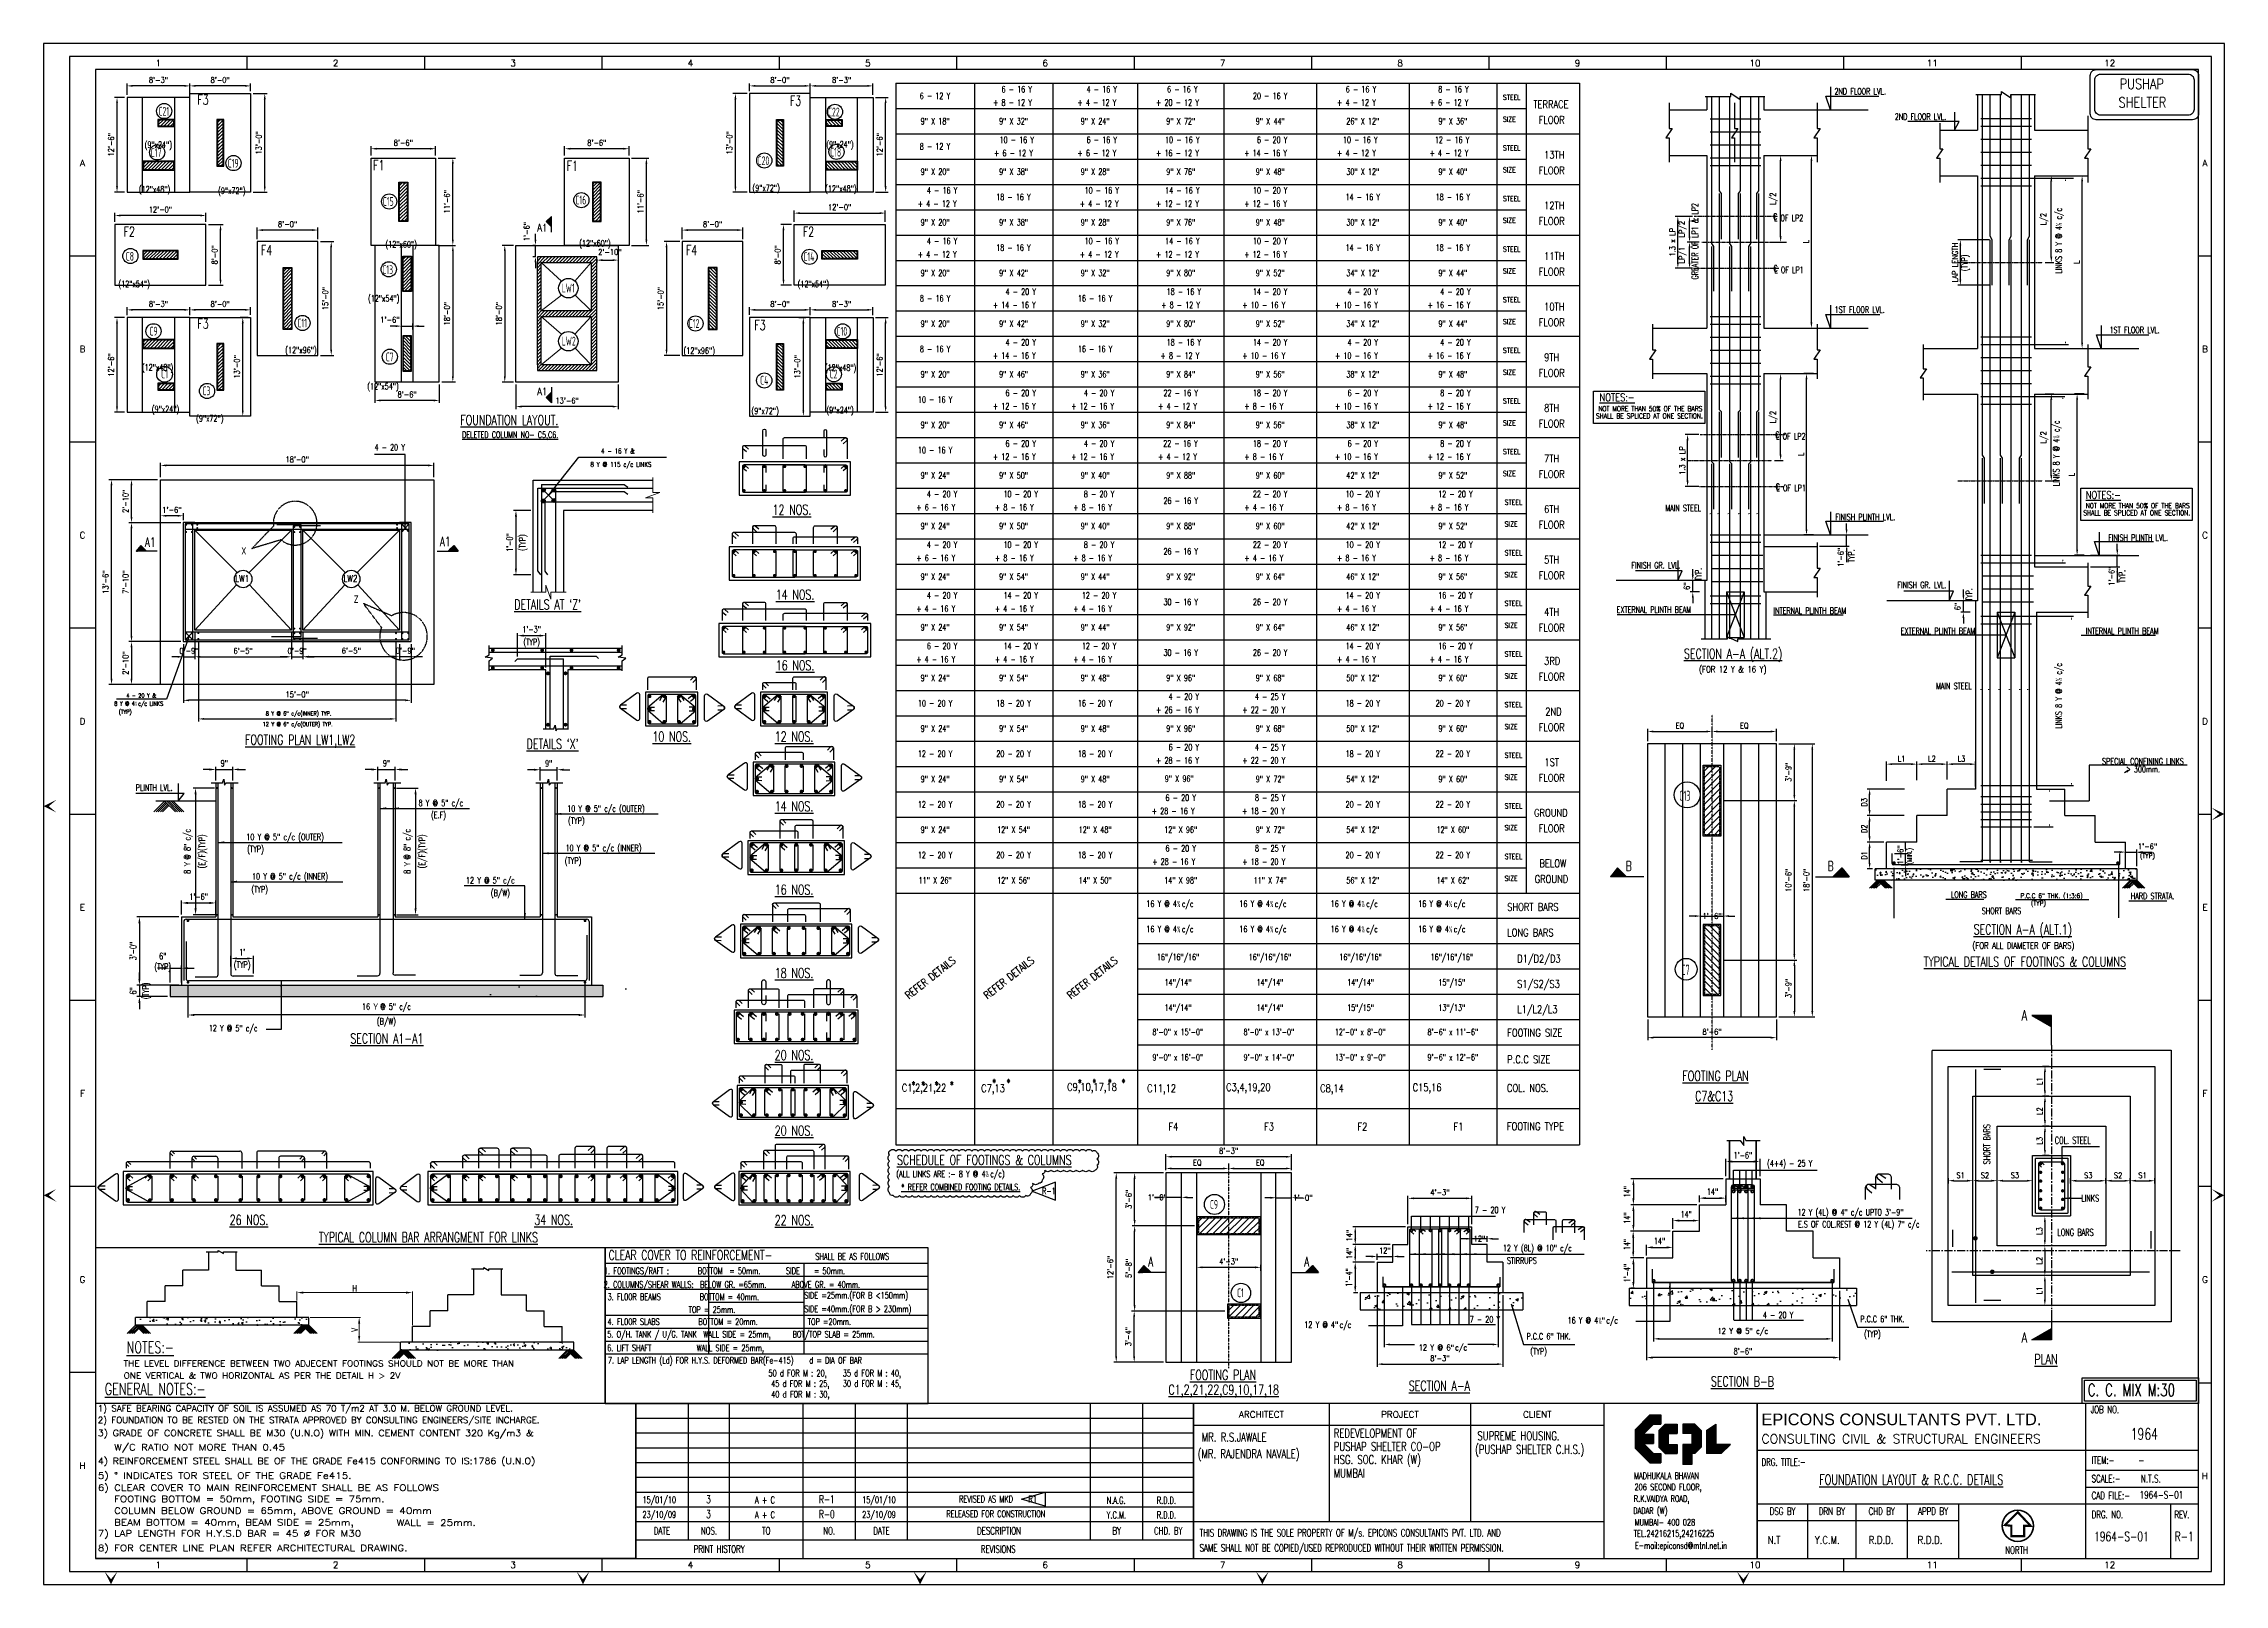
# Model space of a CAD drawing. Header units: inches. Extents: x 61991 to 161106, y 29687 to 64402.
# Drawn here: x 81020 to 84468, y 37527 to 39963 of the extents above; entities that cross this region are included whole.
import ezdxf
from ezdxf.enums import TextEntityAlignment as Align

# ---------------------------------------------------------------- set-up
doc = ezdxf.new("R2010")
doc.units = ezdxf.units.IN
doc.header["$MEASUREMENT"] = 0
doc.header["$PDMODE"] = 2
doc.linetypes.add('CENTER', pattern=[2, 1.25, -0.25, 0.25, -0.25])
doc.linetypes.add('HIDDEN', pattern=[0.375, 0.25, -0.125])
for name, color, linetype in [('5CONCYAN', 4, 'Continuous'), ('BEAM', 4, 'Continuous'), ('BEAM NO', 3, 'Continuous'), ('CEN', 8, 'CENTER'), ('CLOUMN SIZES', 2, 'Continuous'), ('COL', 1, 'HIDDEN'), ('COLUMN CIRCLE', 8, 'Continuous'), ('COLUMN SCHEDULE', 4, 'Continuous'), ('dim', 5, 'Continuous'), ('DIM1', 5, 'Continuous'), ('FOOT', 4, 'Continuous'), ('FOOTING', 4, 'Continuous'), ('FOOTING DIM', 5, 'Continuous'), ('FRAME', 6, 'Continuous'), ('FRAME TABLE', 5, 'Continuous'), ('HACTH', 8, 'Continuous'), ('hatch', 8, 'Continuous'), ('HATCH COL', 8, 'Continuous'), ('level', 3, 'Continuous'), ('line', 1, 'Continuous'), ('LINK', 6, 'Continuous'), ('LINKS', 6, 'Continuous'), ('MISC', 5, 'Continuous'), ('NO. SECTION', 1, 'Continuous'), ('notes', 1, 'Continuous'), ('P.C.C', 8, 'Continuous'), ('PCC', 7, 'Continuous'), ('PNA', 8, 'Continuous'), ('R.C.C.COLUMN', 1, 'Continuous'), ('reinforcement', 6, 'Continuous'), ('S-BASEMENT SECTION', 4, 'Continuous'), ('S-COL. NO.-TEXT', 1, 'Continuous'), ('S-COLUMN', 1, 'Continuous'), ('S-NOTES', 4, 'Continuous'), ('S-SCHEDULE', 4, 'Continuous'), ('SEC BAR', 6, 'Continuous'), ('SECT', 1, 'Continuous'), ('SECTION MARK', 1, 'Continuous'), ('ST', 6, 'Continuous'), ('STEEL', 6, 'Continuous'), ('STIRRUP', 2, 'Continuous'), ('STIRUPS', 3, 'Continuous'), ('text', 4, 'Continuous'), ('TEXT (SHEET)', 4, 'Continuous'), ('TEXT MIDIUM', 2, 'Continuous'), ('text scf', 4, 'Continuous'), ('TEXT SCHEDULE', 2, 'Continuous'), ('TEXT SCHEDULE COLUMN', 4, 'Continuous'), ('TEXT1', 2, 'Continuous'), ('TITAL', 1, 'Continuous'), ('TITEL', 1, 'Continuous'), ('title', 6, 'Continuous'), ('txt', 4, 'Continuous'), ('TXT1', 2, 'Continuous')]:
    doc.layers.add(name, color=color, linetype=linetype)
for name, color, linetype, lineweight in [('BRACK LINE', 5, 'Continuous', 18), ('CLO.', 1, 'Continuous', 40), ('Duct', 8, 'Continuous', 0), ('FOOTING MARK', 40, 'Continuous', 18)]:
    doc.layers.add(name, color=color, linetype=linetype, lineweight=lineweight)
doc.styles.add('DIM', font='dim.shx', dxfattribs={"width": 0.7})
doc.styles.add('ROMAND', font='ROMAND.shx', dxfattribs={"width": 0.8, "height": 225})
doc.styles.add('ROMANS', font='R.SHX', dxfattribs={"width": 0.7})
doc.styles.add('ROMANT', font='ARIAL.TTF')
doc.styles.add('YUTY78', font='simplex.shx')
doc.dimstyles.new('3 INCH', dxfattribs={"dimscale": 0, "dimtxt": 10, "dimasz": 10, "dimexe": 4, "dimexo": 4, "dimgap": 4, "dimtad": 1, "dimdec": 0, "dimlfac": 0.33, "dimzin": 0, "dimdsep": 46, "dimlunit": 4, "dimtxsty": 'ROMANS', "dimcen": 0, "dimclrd": 5, "dimclre": 5, "dimclrt": 4, "dimadec": 0, "dimazin": 0, "dimtfac": 1, "dimtdec": 0, "dimtix": 1, "dimtmove": 2, "dimatfit": 3, "dimfxl": 0, "dimfrac": 1, "dimtzin": 0, "dimarcsym": 0})
doc.dimstyles.new('dim', dxfattribs={"dimtxt": 9, "dimasz": 9, "dimexe": 2, "dimexo": 2, "dimgap": 2, "dimtad": 1, "dimdec": 0, "dimzin": 0, "dimdsep": 46, "dimlunit": 4, "dimtxsty": 'ROMANS', "dimcen": 2, "dimdle": 100, "dimclrd": 5, "dimclre": 5, "dimclrt": 4, "dimadec": 0, "dimazin": 0, "dimtfac": 1, "dimtdec": 0, "dimtofl": 0, "dimtmove": 0, "dimatfit": 3, "dimfxl": 0, "dimtolj": 1, "dimtzin": 0, "dimlwd": 13, "dimlwe": 13, "dimarcsym": 0})
doc.dimstyles.new('DIM48(2)', dxfattribs={"dimscale": 0, "dimtxt": 9, "dimasz": 9, "dimexe": 4, "dimexo": 4, "dimgap": 4, "dimtad": 1, "dimdec": 0, "dimlfac": 0.5, "dimzin": 1, "dimdsep": 46, "dimlunit": 4, "dimtxsty": 'ROMANS', "dimcen": 0, "dimclrd": 5, "dimclre": 5, "dimclrt": 4, "dimadec": 0, "dimazin": 0, "dimtfac": 1, "dimtdec": 0, "dimtix": 1, "dimtmove": 2, "dimatfit": 3, "dimfxl": 0, "dimfrac": 1, "dimtzin": 0, "dimarcsym": 0})
doc.dimstyles.new('DIM96', dxfattribs={"dimscale": 0, "dimtxt": 9, "dimasz": 9, "dimexe": 4, "dimexo": 4, "dimgap": 4, "dimtad": 1, "dimdec": 0, "dimzin": 1, "dimdsep": 46, "dimlunit": 4, "dimtxsty": 'ROMANS', "dimcen": 0, "dimclrd": 5, "dimclre": 5, "dimclrt": 4, "dimadec": 0, "dimazin": 0, "dimtfac": 1, "dimtdec": 0, "dimtix": 1, "dimtmove": 2, "dimatfit": 3, "dimfxl": 0, "dimfrac": 1, "dimtzin": 0, "dimlwd": -1, "dimlwe": -1, "dimarcsym": 0})
pattern_1 = [(45, (47683.2832, 27624.9398), (-1.06066017, 1.06066017), [])]
pattern_2 = [(45, (-316907.002, 54152.9544), (-2.65165043, 2.65165043), [])]
pattern_3 = [(45, (-316895.002, 54152.9544), (-2.65165043, 2.65165043), [])]
pattern_4 = [(45, (-316907.502, 54152.9544), (-2.65165043, 2.65165043), [])]
pattern_5 = [(45, (-316907.002, 54131.9544), (-2.65165043, 2.65165043), [])]
pattern_6 = [(135, (480390.745, 54152.9544), (2.65165043, 2.65165043), [])]
pattern_7 = [(135, (480378.745, 54152.9544), (2.65165043, 2.65165043), [])]
pattern_8 = [(135, (480391.245, 54152.9544), (2.65165043, 2.65165043), [])]

msp = doc.modelspace()

# ---------------------------------------------------------------- texts
at = {"layer": 'BEAM NO', "color": 2, "style": 'ROMANS', "width": 0.8}
for s, p in [('X', (81336.87571, 39161.2625)), ('Z', (81514.39095, 39084.73624))]:
    msp.add_text(s, height=10.66667, dxfattribs=at).set_placement(p, align=Align.MIDDLE)
for s, p in [('LW1', (81323.18422, 39112.10309)), ('LW2', (81494.18422, 39112.10309))]:
    msp.add_text(s, height=10.666667, dxfattribs=at).set_placement(p)
at = {"layer": 'CLOUMN SIZES', "style": 'ROMANS', "width": 0.7}
for s, p in [('(9"x24")', (81179.87637, 39797.92412)), ('(9"x24")', (82257.65645, 39798.45994)), ('(12"x48")', (81170.76998, 39727.61603)), ('(9"x72")', (81296.05359, 39725.25064)), ('(9"x72")', (82140.86891, 39729.69377)), ('(12"x48")', (82255.92147, 39728.48133)), ('(12"x60")', (81867.03039, 39642.10161)), ('(12"x60")', (81560.64922, 39640.75299)), ('(12"x54")', (81138.45569, 39577.96864)), ('(12"x54")', (82212.34503, 39577.89726)), ('(12"x54")', (81533.05113, 39555.07123)), ('(12"x96")', (81402.22649, 39473.42689)), ('(12"x96")', (82031.99355, 39472.4164)), ('(12"x48")', (81175.51236, 39445.90998)), ('(12"x48")', (82255.38625, 39445.39657)), ('(12"x54")', (81531.97647, 39416.24705)), ('(9"x24")', (81191.26506, 39380.08356)), ('(9"x72")', (82139.28205, 39377.28041)), ('(9"x24")', (82257.74685, 39378.4878)), ('(9"x72")', (81261.28928, 39365.29023))]:
    msp.add_text(s, height=10, dxfattribs=at).set_placement(p)
at = {"layer": 'COLUMN SCHEDULE', "color": 4, "style": 'ROMANS', "width": 0.8}
for s, p in [('STEEL', (83327.5799, 39873.91933)), ('SIZE', (83327.5799, 39839.34049)), ('STEEL', (83327.5799, 39793.91933)), ('SIZE', (83327.5799, 39759.34049)), ('STEEL', (83327.5799, 39713.91933)), ('SIZE', (83327.5799, 39679.34049)), ('STEEL', (83327.5799, 39633.91933)), ('SIZE', (83327.5799, 39599.34049)), ('STEEL', (83327.5799, 39553.91933)), ('SIZE', (83327.5799, 39519.34049)), ('STEEL', (83327.5799, 39473.91933)), ('SIZE', (83327.5799, 39439.34049)), ('STEEL', (83327.5799, 39393.91933)), ('SIZE', (83327.5799, 39359.34049)), ('STEEL', (83327.5799, 39313.91933)), ('SIZE', (83327.5799, 39279.34049)), ('STEEL', (83330.3258, 39233.91933)), ('SIZE', (83330.3258, 39199.34049)), ('STEEL', (83330.3258, 39153.91933)), ('SIZE', (83330.3258, 39119.34049)), ('STEEL', (83330.3258, 39073.91933)), ('SIZE', (83330.3258, 39039.34049)), ('STEEL', (83330.3258, 38993.91933)), ('SIZE', (83330.3258, 38959.34049)), ('STEEL', (83330.3258, 38913.91933)), ('SIZE', (83330.3258, 38879.34049)), ('STEEL', (83330.3258, 38833.91933)), ('SIZE', (83330.3258, 38799.34049)), ('STEEL', (83330.3258, 38753.91933)), ('SIZE', (83330.3258, 38719.34049)), ('STEEL', (83330.3258, 38673.91933)), ('SIZE', (83330.3258, 38639.34049))]:
    msp.add_text(s, height=8, dxfattribs=at).set_placement(p)
at = {"layer": 'dim', "color": 4, "style": 'ROMANS', "width": 0.8}
msp.add_text('(MIN.)', height=7.5, rotation=90, dxfattribs=at).set_placement((83974.15011, 38665.17557))
at = {"layer": 'dim', "color": 4, "style": 'ROMANS'}
for s, height, width, p in [('(TYP)', 7.5, 0.8, (84334.7472, 38675.42044)), ('P.C.C 6" THK. (1:3:6)', 7.5, 0.8, (84145.85703, 38612.09023)), ('(TYP)', 7.5, 0.8, (84162.40203, 38600.46544)), ('15/01/10', 10.243444, 0.7, (81967.00284, 37655.95392)), ('3', 12.29213, 0.7, (82067.70724, 37655.56435)), ('R-1', 12.292133, 0.7, (82246.2157, 37655.56435)), ('15/01/10', 10.243444, 0.7, (82314.35043, 37655.95392)), ('23/10/09', 10.243444, 0.7, (81967.00284, 37632.61577)), ('3', 12.29213, 0.7, (82067.70724, 37632.2262)), ('R-0', 12.292133, 0.7, (82246.2157, 37632.2262)), ('23/10/09', 10.243444, 0.7, (82314.35043, 37632.61577))]:
    msp.add_text(s, height=height, dxfattribs=dict(at, width=width)).set_placement(p)
at = {"layer": 'FOOTING MARK', "style": 'ROMANS', "width": 0.7}
for s, p in [('F3', (81263.30833, 39866.34793)), ('F3', (82200.08715, 39864.61774)), ('F1', (81541.14278, 39762.75026)), ('F1', (81847.14278, 39761.75026)), ('F2', (81146.62434, 39657.75026)), ('F2', (82220.62434, 39657.75026)), ('F4', (81363.78582, 39628.50721)), ('F4', (82035.78582, 39628.50721)), ('F3', (81263.30833, 39512.34793)), ('F3', (82143.94059, 39510.09431))]:
    msp.add_text(s, height=15.652174, dxfattribs=at).set_placement(p)
at = {"layer": 'NO. SECTION', "style": 'ROMANS', "width": 0.8}
for p in [(81808.5516, 39671.83183), (81808.5516, 39412.895)]:
    msp.add_text('A1', height=11.999969, dxfattribs=at).set_placement(p, align=Align.MIDDLE)
at = {"layer": 'S-COL. NO.-TEXT', "style": 'DIM', "width": 0.59375}
for s, height, p in [('C21', 14, (81201.76107, 39848.8785)), ('C22', 14, (82260.30993, 39847.69098)), ('C17', 14, (81189.46318, 39783.42646)), ('C18', 14, (82263.67106, 39784.28283)), ('C19', 14, (81311.21142, 39766.71986)), ('C20', 14, (82149.03182, 39770.73788)), ('C16', 14, (81860.95802, 39708.62323)), ('C15', 14, (81556.44134, 39706.34633)), ('C8', 14, (81150.00599, 39619.64429)), ('C14', 14, (82221.41658, 39618.99976)), ('C13', 14, (81555.6577, 39598.52938)), ('LW1', 14, (81839.21815, 39569.51193)), ('C9', 14, (81187.34838, 39501.26645)), ('C11', 14, (81421.36561, 39514.19151)), ('C12', 14, (82040.20351, 39513.38061)), ('LW2', 14, (81839.21815, 39485.62732)), ('C10', 14, (82273.86222, 39501.06956)), ('C1', 14, (81206.0072, 39433.68552)), ('C7', 14, (81560.98809, 39460.55879)), ('C2', 14, (82263.0072, 39433.68552)), ('C3', 14, (81271.2752, 39407.08149)), ('C4', 14, (82153.0072, 39423.68552)), ('C13', 16, (83606.27312, 38765.93285)), ('C7', 16, (83609.63032, 38490.71515)), ('C9', 14, (82864.23134, 38120.9917)), ('C1', 14, (82907.05487, 37981.28542))]:
    msp.add_text(s, height=height, dxfattribs=at).set_placement(p)
at = {"layer": 'SECT', "style": 'ROMANS', "width": 0.7}
for p in [(84147.74752, 38418.86382), (84147.74752, 37909.77355)]:
    msp.add_text('A', height=16, dxfattribs=at).set_placement(p)
at = {"layer": 'text', "color": 2, "style": 'ROMANS'}
for s, height, width, p in [('N.T', 12.3, 0.8, (83746.09294, 37591.4009)), ('Y.C.M.', 12.3, 0.8, (83820.76911, 37591.4009)), ('R.D.D.', 12.3, 0.8, (83905.79827, 37591.4009)), ('R.D.D.', 12.3, 0.8, (83983.18016, 37591.4009)), ('1964-S-01', 15, 0.7, (84262.29844, 37595.66866)), ('R-1', 15, 0.7, (84389.5204, 37595.59709))]:
    msp.add_text(s, height=height, dxfattribs=dict(at, width=width)).set_placement(p)
at = {"layer": 'TEXT (SHEET)', "color": 2, "style": 'ROMANS', "width": 0.7}
for s, height, p in [('C. C. MIX M:30', 19.475, (84252.21056, 37824.93478)), ('-', 12, (84332.31914, 37717.39516)), ('N.T.S.', 12, (84336.11487, 37688.55272)), ('1964-S-01', 12, (84334.15378, 37662.92699))]:
    msp.add_text(s, height=height, dxfattribs=at).set_placement(p)
at = {"layer": 'TEXT (SHEET)', "color": 1, "style": 'ROMANS', "width": 0.7}
for s, height, p in [('1964', 18, (84320.0882, 37756.19229)), ('%%UFOUNDATION LAYOUT & R.C.C. DETAILS', 16, (83827.68731, 37684.85567))]:
    msp.add_text(s, height=height, dxfattribs=at).set_placement(p)
at = {"layer": 'TEXT MIDIUM', "style": 'ROMANS', "width": 0.7}
for s, p in [('MR. R.S.JAWALE', (82851.38512, 37760.11757)), ('REDEVELOPMENT OF ', (83060.03881, 37766.35263)), ('SUPREME HOUSING.', (83287.29516, 37762.18096)), ('(MR. RAJENDRA NAVALE)', (82845.05516, 37733.73514)), ('PUSHAP SHELTER CO-OP', (83060.03881, 37745.35677)), ('HSG. SOC. KHAR (W)', (83060.03881, 37724.73113)), ('(PUSHAP SHELTER C.H.S.)', (83283.53895, 37740.70793)), ('MUMBAI', (83060.03881, 37703.23665))]:
    msp.add_text(s, height=14, dxfattribs=at).set_placement(p, align=Align.MIDDLE_LEFT)
at = {"layer": 'text scf', "color": 4, "style": 'ROMANS', "width": 0.7}
for s, height, p in [('4 - 20 Y', 10, (81567.37847, 39324.85965)), ('4 - 16 Y &', 7.5, (81928.23825, 39318.89571)), ('8 Y @ 115 c/c LINKS', 7.5, (81933.02256, 39297.09566)), ('4 - 20 Y &', 6.666667, (81174.57114, 38932.46917)), ('(TYP)', 6.666667, (81149.23481, 38906.08002)), ('8 Y @ 6" c/c(INNER) TYP.', 6.6666667, (81423.24045, 38903.56212)), ('12 Y @ 6" c/c(OUTER) TYP.', 6.6666667, (81421.8456, 38886.63827))]:
    msp.add_text(s, height=height, dxfattribs=at).set_placement(p, align=Align.MIDDLE)
at = {"layer": 'text scf', "color": 2, "style": 'ROMANS', "width": 0.7}
msp.add_text('PLINTH LVL.', height=10, dxfattribs=at).set_placement((81165.69698, 38786.92635, -8.63916), align=Align.MIDDLE_LEFT)
at = {"layer": 'text scf', "style": 'ROMANS', "width": 0.7}
for s, p in [('8 Y @ 5" c/c ', (81613.00359, 38762.44568, -8.63916)), ('10 Y @ 5" c/c (OUTER)', (81848.03682, 38753.6789, -8.63916)), ('(E.F)', (81632.73219, 38743.4023, -8.63916)), ('(TYP)', (81849.38645, 38734.60278, -8.63916)), ('10 Y @ 5" c/c (OUTER)', (81340.70422, 38708.7185, -8.63916)), ('(TYP)', (81342.05385, 38689.64238, -8.63916)), ('10 Y @ 5" c/c (INNER)', (81845.43205, 38691.45524, -8.63916)), ('10 Y @ 5" c/c (INNER)', (81349.82274, 38646.49483, -8.63916)), ('(TYP)', (81844.19735, 38671.14101, -8.63916)), ('(TYP)', (81348.58805, 38626.1806, -8.63916)), ('12 Y @ 5" c/c', (81688.0899, 38640.18864, -8.63916)), ('(B/W)', (81727.30357, 38620.35796, -8.63916)), ('12 Y @ 5" c/c', (81281.3528, 38406.57735, -8.63916))]:
    msp.add_text(s, height=10, dxfattribs=at).set_placement(p, align=Align.MIDDLE_LEFT)
at = {"layer": 'text scf', "color": 4, "insert": (81131.98088, 38918.48665), "char_height": 6.6666667, "attachment_point": 4, "style": 'ROMANS'}
msp.add_mtext('8 Y @ 4{\\Fromans|c0;\\H0.9583x;½\\fMS Shell Dlg|b0|i0|c0|p0;\\H0.7391x; }c/c LINKS', dxfattribs=at)
at = {"layer": 'TEXT SCHEDULE', "style": 'ROMANS', "width": 0.8}
for s, p in [('TERRACE', (83375.71929, 39860.97501)), ('FLOOR', (83384.12194, 39836.27644)), ('13TH', (83392.65334, 39780.97501)), ('FLOOR', (83384.12194, 39756.27644)), ('FLOOR', (83384.12194, 39676.27644)), ('12TH', (83392.65334, 39700.97501)), ('11TH', (83392.65334, 39620.97501)), ('FLOOR', (83384.12194, 39596.27644)), ('10TH', (83392.65334, 39540.97501)), ('FLOOR', (83384.12194, 39516.27644)), ('FLOOR', (83384.12194, 39436.27644)), ('9TH', (83392.65334, 39460.97501)), ('8TH', (83392.65334, 39380.97501)), ('FLOOR', (83384.12194, 39356.27644)), ('7TH', (83392.65334, 39300.97501)), ('FLOOR', (83384.12194, 39276.27644)), ('FLOOR', (83384.12194, 39196.27644)), ('6TH', (83392.65334, 39220.97501)), ('5TH', (83392.65334, 39140.97501)), ('FLOOR', (83384.12194, 39116.27644)), ('4TH', (83392.65334, 39058.46885)), ('FLOOR', (83384.12194, 39033.77028)), ('FLOOR', (83384.12194, 38956.27644)), ('3RD', (83392.65334, 38980.97501)), ('2ND ', (83394.43705, 38900.97501)), ('FLOOR', (83384.12194, 38876.27644)), ('1ST', (83393.17831, 38820.97501)), ('FLOOR', (83384.12194, 38796.27644)), ('GROUND', (83376.81505, 38740.97501)), ('FLOOR', (83384.12194, 38716.27644)), ('BELOW', (83385.30482, 38660.97501)), ('GROUND', (83377.75451, 38636.27644)), ('SHORT BARS', (83334.32579, 38592.18806)), ('LONG BARS', (83334.32579, 38551.72694)), ('D1/D2/D3', (83350.12257, 38510.4484)), ('S1/S2/S3', (83350.12257, 38470.4484)), ('L1/L2/L3', (83350.12257, 38430.4484)), ('FOOTING SIZE', (83334.32579, 38393.31535)), ('P.C.C SIZE', (83334.32579, 38351.19042)), ('C1,2,21,22', (82377.03643, 38306.34882)), ('*', (82392.26459, 38310.8768)), ('*', (82407.5573, 38310.8768)), ('*', (82428.42741, 38310.8768)), ('*', (82452.69983, 38310.8768)), ('C7,13', (82502.59524, 38305.52368)), ('*', (82519.68121, 38314.521)), ('*', (82542.57566, 38314.521)), ('C9,10,17,18', (82638.47867, 38307.58802)), ('*', (82655.16936, 38314.08806)), ('*', (82678.16079, 38314.521)), ('*', (82702.63088, 38314.521)), ('*', (82724.1729, 38314.521)), ('C11,12', (82764.9913, 38305.52368)), ('C3,4,19,20', (82889.86, 38307.25449)), ('C8,14', (83038.48765, 38305.52368)), ('C15,16', (83184.79302, 38306.93897)), ('COL. NOS.', (83333.84791, 38306.00894)), ('FOOTING TYPE', (83333.84791, 38245.44586))]:
    msp.add_text(s, height=12, dxfattribs=at).set_placement(p)
for p in [(82388.22746, 38451.91055), (82512.42847, 38451.91055), (82644.41425, 38451.91055)]:
    msp.add_text('REFER DETAILS', height=12, rotation=38.32958583, dxfattribs=at).set_placement(p)
for s, p in [('F4', (82806.36418, 38251.00948)), ('F3', (82957.78656, 38251.00948)), ('F2', (83105.27387, 38251.00948)), ('F1', (83257.29548, 38251.00948))]:
    msp.add_text(s, height=12, dxfattribs=at).set_placement(p, align=Align.MIDDLE)
at = {"layer": 'TEXT SCHEDULE COLUMN', "style": 'ROMANS', "width": 0.7}
for s, p in [('6 - 16 Y', (82558.85143, 39890.72911)), ('4 - 16 Y', (82693.35447, 39890.72911)), ('6 - 16 Y', (82820.56161, 39890.72911)), ('6 - 16 Y', (83103.03593, 39890.72911)), ('8 - 16 Y', (83249.25487, 39890.72911)), ('6 - 12 Y', (82429.49717, 39880.22911)), ('+ 8 - 12 Y', (82552.09981, 39869.72911)), ('+ 4 - 12 Y', (82685.62361, 39869.72911)), ('+ 20 - 12 Y', (82812.96567, 39869.72911)), ('20 - 16 Y', (82959.55332, 39880.22911)), ('+ 4 - 12 Y', (83095.88119, 39869.72911)), ('+ 6 - 12 Y', (83242.32023, 39869.72911)), ('9" X 18"', (82429.75974, 39840.22911)), ('9" X 32"', (82553.80891, 39840.22911)), ('9" X 24"', (82682.77976, 39840.22911)), ('9" X 72"', (82818.09556, 39840.22911)), ('9" X 44"', (82959.55332, 39840.22911)), ('26" X 12"', (83105.99236, 39840.22911)), ('9" X 36"', (83248.4314, 39840.22911)), ('8 - 12 Y', (82429.49717, 39800.22911)), ('+ 6 - 12 Y', (82553.6449, 39789.72911)), ('10 - 16 Y', (82558.85143, 39810.72911)), ('+ 6 - 12 Y', (82685.62361, 39789.72911)), ('6 - 16 Y', (82693.35447, 39810.72911)), ('+ 16 - 12 Y', (82812.96567, 39789.72911)), ('10 - 16 Y', (82820.56161, 39810.72911)), ('+ 14 - 16 Y', (82952.34315, 39789.72911)), ('6 - 20 Y', (82962.69355, 39810.72911)), ('+ 4 - 12 Y', (83095.88119, 39789.72911)), ('10 - 16 Y', (83101.94696, 39810.72911)), ('+ 4 - 12 Y', (83242.32023, 39789.72911)), ('12 - 16 Y', (83247.20224, 39810.72911)), ('9" X 20"', (82429.75974, 39760.22911)), ('9" X 38"', (82553.80891, 39760.22911)), ('9" X 28"', (82682.77976, 39760.22911)), ('9" X 76"', (82818.09556, 39760.22911)), ('9" X 48"', (82959.55332, 39760.22911)), ('30" X 12"', (83105.99236, 39760.22911)), ('9" X 40"', (83248.4314, 39760.22911)), ('4 - 16 Y', (82440.82339, 39730.72911)), ('18 - 16 Y', (82553.54633, 39720.22911)), ('10 - 16 Y', (82693.35447, 39730.72911)), ('14 - 16 Y', (82820.56161, 39730.72911)), ('10 - 20 Y', (82959.55332, 39730.72911)), ('14 - 16 Y', (83105.99236, 39720.22911)), ('18 - 16 Y', (83248.4314, 39720.22911)), ('+ 4 - 12 Y', (82433.1512, 39709.72911)), ('+ 4 - 12 Y', (82689.17908, 39709.72911)), ('+ 12 - 12 Y', (82812.96567, 39709.72911)), ('+ 12 - 16 Y', (82952.34315, 39709.72911)), ('9" X 20"', (82429.75974, 39680.22911)), ('4 - 16 Y', (82440.82339, 39650.72911)), ('9" X 38"', (82553.80891, 39680.22911)), ('9" X 28"', (82682.77976, 39680.22911)), ('10 - 16 Y', (82693.35447, 39650.72911)), ('14 - 16 Y', (82820.56161, 39650.72911)), ('9" X 76"', (82818.09556, 39680.22911)), ('10 - 20 Y', (82959.55332, 39650.72911)), ('9" X 48"', (82959.55332, 39680.22911)), ('30" X 12"', (83105.99236, 39680.22911)), ('9" X 40"', (83248.4314, 39680.22911)), ('+ 4 - 12 Y', (82433.1512, 39629.72911)), ('18 - 16 Y', (82553.54633, 39640.22911)), ('+ 4 - 12 Y', (82689.17908, 39629.72911)), ('+ 12 - 12 Y', (82812.96567, 39629.72911)), ('+ 12 - 16 Y', (82952.34315, 39629.72911)), ('14 - 16 Y', (83105.99236, 39640.22911)), ('18 - 16 Y', (83248.4314, 39640.22911)), ('9" X 20"', (82429.75974, 39600.22911)), ('9" X 42"', (82553.80891, 39600.22911)), ('9" X 32"', (82682.77976, 39600.22911)), ('9" X 80"', (82818.09556, 39600.22911)), ('9" X 52"', (82959.55332, 39600.22911)), ('34" X 12"', (83105.99236, 39600.22911)), ('9" X 44"', (83248.4314, 39600.22911)), ('8 - 16 Y', (82429.75974, 39560.22911)), ('+ 14 - 16 Y', (82555.02397, 39549.72911)), ('4 - 20 Y', (82565.13514, 39570.72911)), ('16 - 16 Y', (82682.77976, 39560.22911)), ('+ 8 - 12 Y', (82817.94935, 39549.72911)), ('18 - 16 Y', (82823.07684, 39570.72911)), ('+ 10 - 16 Y', (82949.44215, 39549.72911)), ('14 - 20 Y', (82959.55332, 39570.72911)), ('+ 10 - 16 Y', (83095.88119, 39549.72911)), ('4 - 20 Y', (83105.99236, 39570.72911)), ('+ 16 - 16 Y', (83242.32023, 39549.72911)), ('4 - 20 Y', (83252.4314, 39570.72911)), ('9" X 20"', (82429.75974, 39520.22911)), ('9" X 42"', (82553.80891, 39520.22911)), ('9" X 32"', (82682.77976, 39520.22911)), ('9" X 80"', (82818.09556, 39520.22911)), ('9" X 52"', (82959.55332, 39520.22911)), ('34" X 12"', (83105.99236, 39520.22911)), ('9" X 44"', (83248.4314, 39520.22911)), ('8 - 16 Y', (82429.75974, 39480.22911)), ('4 - 20 Y', (82565.13514, 39490.72911)), ('16 - 16 Y', (82682.77976, 39480.22911)), ('18 - 16 Y', (82823.07684, 39490.72911)), ('14 - 20 Y', (82959.55332, 39490.72911)), ('4 - 20 Y', (83105.99236, 39490.72911)), ('4 - 20 Y', (83252.4314, 39490.72911)), ('+ 14 - 16 Y', (82555.02397, 39469.72911)), ('+ 8 - 12 Y', (82816.85303, 39469.72911)), ('+ 10 - 16 Y', (82949.44215, 39469.72911)), ('+ 10 - 16 Y', (83095.88119, 39469.72911)), ('+ 16 - 16 Y', (83242.32023, 39469.72911)), ('9" X 20"', (82429.75974, 39440.22911)), ('9" X 46"', (82553.80891, 39440.22911)), ('6 - 20 Y', (82565.13514, 39410.72911)), ('9" X 36"', (82682.77976, 39440.22911)), ('4 - 20 Y', (82688.92173, 39410.72911)), ('22 - 16 Y', (82818.07458, 39410.72911)), ('9" X 84"', (82818.09556, 39440.22911)), ('18 - 20 Y', (82959.55332, 39410.72911)), ('9" X 56"', (82959.55332, 39440.22911)), ('38" X 12"', (83105.99236, 39440.22911)), ('6 - 20 Y', (83105.99236, 39410.72911)), ('9" X 48"', (83248.4314, 39440.22911)), ('8 - 20 Y', (83252.4314, 39410.72911)), ('10 - 16 Y', (82429.75974, 39400.22911)), ('+ 12 - 16 Y', (82555.02397, 39389.72911)), ('+ 12 - 16 Y', (82678.81055, 39389.72911)), ('+ 4 - 12 Y', (82812.96567, 39389.72911)), ('+ 8 - 16 Y', (82949.44215, 39389.72911)), ('+ 10 - 16 Y', (83095.88119, 39389.72911)), ('+ 12 - 16 Y', (83242.32023, 39389.72911)), ('9" X 20"', (82429.75974, 39360.22911)), ('9" X 46"', (82553.80891, 39360.22911)), ('9" X 36"', (82682.77976, 39360.22911)), ('9" X 84"', (82818.09556, 39360.22911)), ('9" X 56"', (82959.55332, 39360.22911)), ('38" X 12"', (83105.99236, 39360.22911)), ('9" X 48"', (83248.4314, 39360.22911)), ('10 - 16 Y', (82429.75974, 39320.22911)), ('+ 12 - 16 Y', (82555.02397, 39309.72911)), ('6 - 20 Y', (82565.13514, 39330.72911)), ('+ 12 - 16 Y', (82678.81055, 39309.72911)), ('4 - 20 Y', (82688.92173, 39330.72911)), ('+ 4 - 12 Y', (82812.96567, 39309.72911)), ('22 - 16 Y', (82817.75117, 39330.72911)), ('+ 8 - 16 Y', (82949.44215, 39309.72911)), ('18 - 20 Y', (82959.55332, 39330.72911)), ('+ 10 - 16 Y', (83095.88119, 39309.72911)), ('6 - 20 Y', (83105.99236, 39330.72911)), ('+ 12 - 16 Y', (83242.32023, 39309.72911)), ('8 - 20 Y', (83252.4314, 39330.72911)), ('9" X 24"', (82429.75974, 39280.22911)), ('9" X 50"', (82553.80891, 39280.22911)), ('9" X 40"', (82682.77976, 39280.22911)), ('9" X 88"', (82818.09556, 39280.22911)), ('9" X 60"', (82959.55332, 39280.22911)), ('42" X 12"', (83105.99236, 39280.22911)), ('9" X 52"', (83248.4314, 39280.22911)), ('4 - 20 Y', (82440.82339, 39250.72911)), ('10 - 20 Y', (82565.13514, 39250.72911)), ('8 - 20 Y', (82688.92173, 39250.72911)), ('26 - 16 Y', (82818.09556, 39240.22911)), ('22 - 20 Y', (82959.55332, 39250.72911)), ('10 - 20 Y', (83105.99236, 39250.72911)), ('12 - 20 Y', (83252.4314, 39250.72911)), ('+ 6 - 16 Y', (82430.71222, 39229.72911)), ('9" X 24"', (82429.75974, 39200.22911)), ('+ 8 - 16 Y', (82555.02397, 39229.72911)), ('9" X 50"', (82553.80891, 39200.22911)), ('+ 8 - 16 Y', (82678.81055, 39229.72911)), ('9" X 40"', (82682.77976, 39200.22911)), ('9" X 88"', (82818.09556, 39200.22911)), ('+ 4 - 16 Y', (82949.44215, 39229.72911)), ('9" X 60"', (82959.55332, 39200.22911)), ('+ 8 - 16 Y', (83095.88119, 39229.72911)), ('42" X 12"', (83105.99236, 39200.22911)), ('+ 8 - 16 Y', (83242.32023, 39229.72911)), ('9" X 52"', (83248.4314, 39200.22911)), ('4 - 20 Y', (82440.82339, 39170.72911)), ('10 - 20 Y', (82565.13514, 39170.72911)), ('8 - 20 Y', (82688.92173, 39170.72911)), ('22 - 20 Y', (82959.55332, 39170.72911)), ('10 - 20 Y', (83105.99236, 39170.72911)), ('12 - 20 Y', (83252.4314, 39170.72911)), ('+ 6 - 16 Y', (82430.71222, 39149.72911)), ('+ 8 - 16 Y', (82555.02397, 39149.72911)), ('+ 8 - 16 Y', (82678.81055, 39149.72911)), ('26 - 16 Y', (82818.09556, 39160.22911)), ('+ 4 - 16 Y', (82949.44215, 39149.72911)), ('+ 8 - 16 Y', (83095.88119, 39149.72911)), ('+ 8 - 16 Y', (83242.32023, 39149.72911)), ('9" X 24"', (82429.75974, 39120.22911)), ('9" X 54"', (82553.80891, 39120.22911)), ('9" X 44"', (82682.77976, 39120.22911)), ('9" X 92"', (82818.09556, 39120.22911)), ('9" X 64"', (82959.55332, 39120.22911)), ('46" X 12"', (83105.99236, 39120.22911)), ('9" X 56"', (83248.4314, 39120.22911)), ('+ 4 - 16 Y', (82430.71222, 39069.72911)), ('4 - 20 Y', (82440.82339, 39090.72911)), ('+ 4 - 16 Y', (82555.02397, 39069.72911)), ('14 - 20 Y', (82565.13514, 39090.72911)), ('+ 4 - 16 Y', (82678.81055, 39069.72911)), ('12 - 20 Y', (82688.92173, 39090.72911)), ('30 - 16 Y', (82818.09556, 39080.22911)), ('26 - 20 Y', (82959.55332, 39080.22911)), ('+ 4 - 16 Y', (83095.88119, 39069.72911)), ('14 - 20 Y', (83105.99236, 39090.72911)), ('+ 4 - 16 Y', (83242.32023, 39069.72911)), ('16 - 20 Y', (83252.4314, 39090.72911)), ('9" X 24"', (82429.75974, 39040.22911)), ('9" X 54"', (82553.80891, 39040.22911)), ('9" X 44"', (82682.77976, 39040.22911)), ('9" X 92"', (82818.09556, 39040.22911)), ('9" X 64"', (82959.55332, 39040.22911)), ('46" X 12"', (83105.99236, 39040.22911)), ('9" X 56"', (83248.4314, 39040.22911)), ('6 - 20 Y', (82440.82339, 39010.72911)), ('14 - 20 Y', (82565.13514, 39010.72911)), ('12 - 20 Y', (82688.92173, 39010.72911)), ('30 - 16 Y', (82818.09556, 39000.22911)), ('26 - 20 Y', (82959.55332, 39000.22911)), ('14 - 20 Y', (83105.99236, 39010.72911)), ('16 - 20 Y', (83252.4314, 39010.72911)), ('+ 4 - 16 Y', (82430.71222, 38989.72911)), ('9" X 24"', (82429.75974, 38960.22911)), ('+ 4 - 16 Y', (82555.02397, 38989.72911)), ('9" X 54"', (82553.80891, 38960.22911)), ('+ 4 - 16 Y', (82678.81055, 38989.72911)), ('9" X 48"', (82682.77976, 38960.22911)), ('9" X 96"', (82818.09556, 38960.22911)), ('9" X 68"', (82959.55332, 38960.22911)), ('+ 4 - 16 Y', (83095.88119, 38989.72911)), ('50" X 12"', (83105.99236, 38960.22911)), ('+ 4 - 16 Y', (83242.32023, 38989.72911)), ('9" X 60"', (83248.4314, 38960.22911)), ('4 - 20 Y', (82823.07684, 38930.72911)), ('4 - 25 Y', (82959.55332, 38930.72911)), ('10 - 20 Y', (82429.75974, 38920.22911)), ('18 - 20 Y', (82553.80891, 38920.22911)), ('16 - 20 Y', (82682.77976, 38920.22911)), ('+ 26 - 16 Y', (82812.96567, 38909.72911)), ('+ 22 - 20 Y', (82949.44215, 38909.72911)), ('18 - 20 Y', (83105.99236, 38920.22911)), ('20 - 20 Y', (83248.4314, 38920.22911)), ('9" X 24"', (82429.75974, 38880.22911)), ('9" X 54"', (82553.80891, 38880.22911)), ('9" X 48"', (82682.77976, 38880.22911)), ('9" X 96"', (82818.09556, 38880.22911)), ('9" X 68"', (82959.55332, 38880.22911)), ('50" X 12"', (83105.99236, 38880.22911)), ('9" X 60"', (83248.4314, 38880.22911)), ('12 - 20 Y', (82429.75974, 38840.22911)), ('20 - 20 Y', (82553.80891, 38840.22911)), ('18 - 20 Y', (82682.77976, 38840.22911)), ('+ 28 - 16 Y', (82812.96567, 38829.72911)), ('6 - 20 Y', (82823.07684, 38850.72911)), ('+ 22 - 20 Y', (82949.44215, 38829.72911)), ('4 - 25 Y', (82959.55332, 38850.72911)), ('18 - 20 Y', (83105.99236, 38840.22911)), ('22 - 20 Y', (83248.4314, 38840.22911)), ('9" X 24"', (82429.75974, 38800.22911)), ('9" X 54"', (82553.80891, 38800.22911)), ('9" X 48"', (82682.77976, 38800.22911)), ('9" X 96"', (82815.69118, 38800.93381)), ('9" X 72"', (82959.55332, 38800.22911)), ('54" X 12"', (83105.99236, 38800.22911)), ('9" X 60"', (83248.4314, 38800.22911)), ('12 - 20 Y', (82429.75974, 38760.22911)), ('20 - 20 Y', (82553.80891, 38760.22911)), ('18 - 20 Y', (82682.77976, 38760.22911)), ('6 - 20 Y', (82818.09556, 38770.72911)), ('8 - 25 Y', (82959.55332, 38770.72911)), ('20 - 20 Y', (83105.99236, 38760.22911)), ('22 - 20 Y', (83248.4314, 38760.22911)), ('9" X 24"', (82429.75974, 38720.22911)), ('12" X 54"', (82553.80891, 38720.22911)), ('12" X 48"', (82682.77976, 38720.22911)), ('+ 28 - 16 Y', (82806.2137, 38749.72911)), ('12" X 96"', (82818.09556, 38720.22911)), ('+ 18 - 20 Y', (82949.13938, 38749.72911)), ('9" X 72"', (82959.55332, 38720.22911)), ('54" X 12"', (83105.99236, 38720.22911)), ('12" X 60"', (83248.4314, 38720.22911)), ('6 - 20 Y', (82818.09556, 38690.72911)), ('8 - 25 Y', (82959.55332, 38690.72911)), ('12 - 20 Y', (82429.75974, 38680.22911)), ('20 - 20 Y', (82553.80891, 38680.22911)), ('18 - 20 Y', (82682.77976, 38680.22911)), ('+ 28 - 16 Y', (82807.02241, 38669.72911)), ('+ 18 - 20 Y', (82949.44246, 38669.72911)), ('20 - 20 Y', (83105.99236, 38680.22911)), ('22 - 20 Y', (83248.4314, 38680.22911)), ('11" X 26"', (82429.75974, 38640.22911)), ('12" X 56"', (82553.80891, 38640.22911)), ('14" X 50"', (82682.77976, 38640.22911)), ('14" X 98"', (82818.09556, 38640.22911)), ('11" X 74"', (82959.55332, 38640.22911)), ('56" X 12"', (83105.99236, 38640.22911)), ('14" X 62"', (83248.4314, 38640.22911)), ('16"/16"/16"', (82813.94089, 38518.89579)), ('16"/16"/16"', (82959.1954, 38518.89579)), ('16"/16"/16"', (83102.42271, 38518.89579)), ('16"/16"/16"', (83246.76304, 38518.89579)), ('14"/14"', (82813.94089, 38478.89579)), ('14"/14"', (82959.1954, 38478.89579)), ('14"/14"', (83102.42271, 38478.89579)), ('15"/15"', (83246.76304, 38478.89579)), ('14"/14"', (82813.94089, 38438.89579)), ('14"/14"', (82959.1954, 38438.89579)), ('15"/15"', (83102.42271, 38438.89579)), ('13"/13"', (83246.76304, 38438.89579)), ('8\'-0" x 15\'-0"', (82813.37596, 38400.57897)), ('8\'-0" x 13\'-0"', (82957.44628, 38400.57897)), ('12\'-0" x 8\'-0"', (83101.84852, 38400.57897)), ('8\'-6" x 11\'-6"', (83248.28756, 38400.57897)), ('9\'-0" x 16\'-0"', (82813.37596, 38360.57897)), ('9\'-0" x 14\'-0"', (82957.44628, 38360.57897)), ('13\'-0" x 9\'-0"', (83101.84852, 38360.57897)), ('9\'-6" x 12\'-6"', (83248.28756, 38360.57897))]:
    msp.add_text(s, height=10, dxfattribs=at).set_placement(p, align=Align.MIDDLE_CENTER)
at = {"layer": 'TEXT SCHEDULE COLUMN', "char_height": 10, "attachment_point": 4, "line_spacing_factor": 0.7, "style": 'ROMANS'}
for insert in [(82763.75044, 38601.48594), (82910.76383, 38601.48594), (83055.23762, 38601.48594), (83193.6842, 38601.48594), (82763.75044, 38561.48594), (82910.76383, 38561.48594), (83055.23762, 38561.48594), (83193.6842, 38561.48594)]:
    msp.add_mtext('16 Y @ 4{\\Fromans|c0;\\H0.9583x;½\\fMS Shell Dlg|b0|i0|c0|p0;\\H0.7391x; }c/c ', dxfattribs=dict(at, insert=insert))
at = {"layer": 'TEXT1', "style": 'ROMANS', "width": 0.8}
for s, p in [('(FOR 12 Y & 16 Y)', (83690.99094, 38973.1322)), ('(FOR ALL DIAMETER OF BARS)', (84150.53973, 38536.50208))]:
    msp.add_text(s, height=10, dxfattribs=at).set_placement(p, align=Align.MIDDLE)
at = {"layer": 'TEXT1', "char_height": 10, "attachment_point": 4, "style": 'ROMANS'}
for s, insert in [('(ALL LINKS ARE :- 8 Y @ 4{\\Fromans|c0;\\H0.9583x;½\\fMS Shell Dlg|b0|i0|c0|p0;\\H0.7391x; }c/c)', (82368.39014, 38174.55754)), ('R-1', (82598.86034, 38149.1991))]:
    msp.add_mtext(s, dxfattribs=dict(at, insert=insert))
at = {"layer": 'TITAL', "style": 'ROMANS', "width": 0.7}
for s, p in [('%%UFOUNDATION LAYOUT.', (81679.14721, 39359.96663)), ('%%USCHEDULE OF FOOTINGS & COLUMNS', (82369.45472, 38190.3841)), ('%%uTYPICAL COLUMN BAR ARRANGMENT FOR LINKS', (81455.18032, 38068.31092))]:
    msp.add_text(s, height=15.6521739, dxfattribs=at).set_placement(p)
for s, height, p in [('%%U12 NOS.', 15.652174, (82203.30588, 39218.20929)), ('A1', 15, (81188.65464, 39167.25409)), ('A1', 15, (81655.14603, 39168.41688)), ('%%U14 NOS.', 15.652174, (82208.2629, 39083.9636)), ('%%U16 NOS.', 15.652174, (82208.26046, 38972.2261)), ('B', 15, (83526.59254, 38655.32524)), ('B', 15, (83845.79611, 38655.32524)), ('%%U26 NOS.', 15.652174, (81344.84379, 38095.75487)), ('%%U34 NOS.', 15.652174, (81826.4422, 38095.75487)), ('A', 15, (82770.63306, 38029.88842)), ('A', 15, (83017.26657, 38029.88842))]:
    msp.add_text(s, height=height, dxfattribs=at).set_placement(p, align=Align.CENTER)
for s, p in [("%%UDETAILS AT `Z'", (81817.11974, 39076.2832)), ('%%USECTION A1-A1', (81562.79565, 38390.24306)), ('%%USECTION A-A', (83227.08187, 37841.30901)), ('%%USECTION B-B', (83706.18416, 37848.16071))]:
    msp.add_text(s, height=15.6521739, dxfattribs=at).set_placement(p, align=Align.MIDDLE_CENTER)
for s, height, p in [('%%uSECTION A-A (ALT.2)', 15.6521739, (83691.43576, 38997.32788)), ('%%UFOOTING PLAN LW1,LW2', 15.6521739, (81425.84179, 38860.05725)), ("%%UDETAILS `X'", 15.6521739, (81824.88101, 38855.87234)), ('%%U10 NOS.', 15.652174, (82013.29208, 38867.56216)), ('%%U12 NOS.', 15.652174, (82206.68001, 38867.56216)), ('%%U14 NOS.', 15.652174, (82206.68001, 38757.24975)), ('%%U16 NOS.', 15.652174, (82206.68001, 38625.50483)), ('%%uSECTION A-A (ALT.1)', 15.6521739, (84149.47161, 38561.53971)), ('%%uTYPICAL DETAILS OF FOOTINGS & COLUMNS', 15.6521739, (84152.6859, 38511.75334)), ('%%U18 NOS.', 15.652174, (82206.68001, 38493.75991)), ('%%U20 NOS.', 15.652174, (82206.68001, 38364.05594)), ('%%UFOOTING PLAN', 15.6521739, (83663.67227, 38331.19259)), ('%%UC7&C13', 15.652174, (83661.53513, 38299.16351)), ('%%U20 NOS.', 15.652174, (82206.68001, 38244.52107)), ('%%U22 NOS.', 15.652174, (82206.68001, 38102.95967)), ('%%UFOOTING PLAN', 15.6521739, (82884.99271, 37858.55412)), ('%%uPLAN', 15.652174, (84186.10823, 37883.32426)), ('%%UC1,2,21,22,C9,10,17,18', 15.6521739, (82886.04607, 37832.80376))]:
    msp.add_text(s, height=height, dxfattribs=at).set_placement(p, align=Align.MIDDLE)
at = {"layer": 'TITEL', "color": 2, "linetype": 'Continuous', "style": 'ROMANS', "width": 0.8}
for s, p in [('PUSHAP', (84302.6863, 39890.91494)), ('SHELTER', (84300.9692, 39861.64279))]:
    msp.add_text(s, height=16.427203, dxfattribs=at).set_placement(p)
at = {"layer": 'title', "color": 1, "linetype": 'Continuous', "style": 'ROMANS', "width": 0.7}
for s, p in [('%%UNOTES:-', (81151.43291, 37892.99441)), ('%%UGENERAL NOTES:-', (81116.85185, 37827.07256))]:
    msp.add_text(s, height=18.45, dxfattribs=at).set_placement(p)
at = {"layer": 'txt', "color": 4, "style": 'ROMANS', "width": 0.7}
for s, p in [('2ND FLOOR LVL.', (83892.40052, 39882.28637)), ('2ND FLOOR LVL.', (83987.75092, 39842.39077)), ('1ST FLOOR LVL.', (83891.6001, 39537.28637)), ('1ST FLOOR LVL.', (84326.27269, 39505.08924))]:
    msp.add_text(s, height=10, dxfattribs=at).set_placement(p, align=Align.CENTER)
at = {"layer": 'txt', "linetype": 'ByBlock', "style": 'ROMANS', "width": 0.7}
for s, p in [('GREATER OF LP1 & LP2', (83630.99812, 39650.32771)), ('(TYP)', (84058.04663, 39616.23005))]:
    msp.add_text(s, height=10, rotation=90, dxfattribs=at).set_placement(p, align=Align.MIDDLE)
for s, height, p in [('C', 10, (83757.99497, 39689.50065)), ('L OF LP2', 10, (83779.23497, 39687.28065)), ('C', 10, (83758.60019, 39607.43872)), ('L OF LP1', 10, (83779.84019, 39605.21872)), ('SHALL BE SPLICED AT ONE SECTION.', 8, (83559.03896, 39374.36132)), (' NOT MORE THAN 50% OF THE BARS', 8, (83558.32705, 39385.68103)), ('C', 10, (83761.39997, 39344.50065)), ('L OF LP2', 10, (83782.63997, 39342.28065)), ('C', 10, (83762.00519, 39262.43872)), ('L OF LP1', 10, (83783.24519, 39260.21872)), ('MAIN STEEL', 10, (83612.67497, 39228.58973)), ('SHALL BE SPLICED AT ONE SECTION.', 8, (84329.61772, 39221.165)), (' NOT MORE THAN 50% OF THE BARS', 8, (84328.90581, 39232.4847)), ('MAIN STEEL', 10, (84040.61375, 38947.32353)), ('SPECIAL CONFINING LINKS', 10, (84339.43299, 38828.42175)), ('> 300mm.', 10, (84339.43299, 38815.97111))]:
    msp.add_text(s, height=height, dxfattribs=at).set_placement(p, align=Align.MIDDLE)
at = {"layer": 'txt', "color": 4, "style": 'ROMANS', "width": 0.7}
for s, p in [('FINISH PLINTH LVL.', (83900.58582, 39214.71688)), ('FINISH PLINTH LVL.', (84331.80817, 39181.89789)), ('FINISH GR. LVL.', (83569.32582, 39138.0743)), ('FINISH GR. LVL.', (83989.91065, 39107.22262)), ('E.S OF COL.REST @ 12 Y (4L) 7" c/c', (83890.13591, 38096.01076)), ('STIRRUPS', (83357.47495, 38039.2908)), ('P.C.C 6" THK.', (83927.55732, 37946.71002)), ('(TYP)', (83911.80363, 37922.42051)), ('P.C.C 6" THK.', (83399.71519, 37919.37026)), ('(TYP)', (83383.96151, 37895.08075))]:
    msp.add_text(s, height=10, dxfattribs=at).set_placement(p, align=Align.MIDDLE)
at = {"layer": 'txt', "style": 'ROMANS', "width": 0.7}
for p in [(83878.57173, 39152.98494), (83636.66528, 39123.9071), (84306.5105, 39120.78781), (84064.60406, 39091.70998)]:
    msp.add_text('TYP.', height=10, rotation=90, dxfattribs=at).set_placement(p, align=Align.MIDDLE)
for s, p in [('EXTERNAL PLINTH BEAM', (83566.15023, 39068.04507)), ('INTERNAL PLINTH BEAM', (83812.77007, 39066.34199)), ('EXTERNAL PLINTH BEAM', (84015.44901, 39034.21018)), ('INTERNAL PLINTH BEAM', (84306.66384, 39034.14486)), ('12 Y (4L) @ 4" c/c UPTO 3\'-9"', (83877.13211, 38114.88459)), ('12 Y (8L) @ 10" c/c', (83381.97714, 38058.16464))]:
    msp.add_text(s, height=10, dxfattribs=at).set_placement(p, align=Align.MIDDLE)
for s, height, p in [('LONG BARS', 10, (84035.96542, 38612.66467)), ('HARD STRATA.', 10, (84320.36096, 38610.45136)), ('SHORT BARS', 10, (84084.6763, 38587.00044)), ('COL. STEEL', 10.729778, (84200.10698, 38223.89695)), ('(4+4) - 25 Y', 10, (83745.16407, 38187.85061)), ('LINKS', 10.729778, (84241.88091, 38132.44384)), ('7 - 20 Y', 10, (83283.17347, 38114.25087)), ('LONG BARS', 10.729778, (84204.2014, 38078.41118)), ('7 - 20 Y', 10, (83274.91936, 37941.35084)), ('4 - 20 Y', 10, (83738.50096, 37948.20254))]:
    msp.add_text(s, height=height, dxfattribs=at).set_placement(p)
msp.add_text('SHORT BARS', height=10.729778, rotation=90, dxfattribs=at).set_placement((84098.03469, 38191.41665))
at = {"layer": 'txt', "color": 4, "style": 'ROMANS', "width": 0.7}
for s, height, p in [('SHALL BE AS FOLLOWS', 10.2499979, (82240.14609, 38040.64713)), ('   2. COLUMNS/SHEAR WALLS:  BELOW GR. =65mm.      ABOVE GR. = 40mm.', 10.2499979, (81889.55096, 37996.18346)), ('   1. FOOTINGS/RAFT :        BOTTOM  = 50mm.       SIDE    = 50mm.', 10.2499979, (81890.10278, 38017.88932)), ('3. FL00R BEAMS           BOTTOM = 40mm. ', 10.2499979, (81911.75342, 37976.81142)), ('                        TOP = 25mm. ', 10.2499979, (81911.75342, 37956.48378)), (' SIDE =25mm.(FOR B <150mm)', 10.2499979, (82217.65137, 37979.15458)), (' SIDE =40mm.(FOR B > 230mm)', 10.2499979, (82217.65137, 37957.67193)), ('5. O/H. TANK / U/G. TANK  WALL SIDE = 25mm,     BOT/TOP SLAB = 25mm.', 10.2499979, (81911.23584, 37917.57032)), ('4. FL00R SLABS           BOTTOM = 20mm. ', 10.2499979, (81911.75342, 37937.44489)), ('TOP =20mm.', 10.249998, (82228.33688, 37937.47849)), ('6. LIFT SHAFT             WALL SIDE = 25mm,     ', 10.2499979, (81911.23584, 37896.03907)), ('7. LAP LENGTH (Ld) FOR H.Y.S. DEFORMED BAR(Fe-415)   d = DIA OF BAR', 10.2499979, (81912.29653, 37876.40434)), ('  50 d FOR M : 20,', 10.2499979, (82155.84121, 37856.21851)), ('35 d FOR M : 40,', 10.2499979, (82283.69226, 37856.15188)), ('45 d FOR M : 25,', 10.2499979, (82170.40425, 37839.61003)), ('40 d FOR M : 30,', 10.2499979, (82170.56986, 37822.78751)), ('30 d FOR M : 45,', 10.2499979, (82283.8484, 37839.68658))]:
    msp.add_text(s, height=height, dxfattribs=at).set_placement(p)
at = {"layer": 'txt', "linetype": 'Continuous'}
for s, height, style, width, p in [('THE LEVEL DIFFERENCE BETWEEN TWO ADJECENT FOOTINGS SHOULD NOT BE MORE THAN', 9.3526351, 'ROMANS', 1.1, (81146.72791, 37871.95198)), ('ONE VERTICAL & TWO HORIZONTAL AS PER THE DETAIL H > 2V', 9.3526351, 'ROMANS', 1.1, (81146.72791, 37852.72329)), ('3) GRADE OF CONCRETE SHALL BE M30 (U.N.O) WITH MIN. CEMENT CONTENT 320 Kg/m3 & ', 10, 'ROMANS', 1.1, (81105.82299, 37761.56469)), ('4) REINFORCEMENT STEEL SHALL BE OF THE GRADE Fe415 CONFORMING TO IS:1786 (U.N.O)', 10, 'ROMANS', 1.1, (81105.82299, 37717.47579)), ('W/C RATIO NOT MORE THAN 0.45', 10, 'ROMANS', 1.2, (81131.53894, 37739.16708)), ('5) %%127 INDICATES TOR STEEL OF THE GRADE Fe415.', 10, 'ROMANS', 1.2, (81105.82299, 37694.42088)), ('6) CLEAR COVER TO MAIN REINFORCEMENT SHALL BE AS FOLLOWS', 10, 'ROMANS', 1.2, (81105.82299, 37675.2254)), ('FOOTING BOTTOM = 50mm, FOOTING SIDE = 75mm.', 10, 'ROMANS', 1.2, (81131.53894, 37657.42624)), ('A + C', 10.857959, 'YUTY78', 0.7, (82144.88687, 37655.19108)), ('REVISED AS MKD   R1', 10.8579587, 'YUTY78', 0.7, (82467.49491, 37656.75888)), ('N.A.G.', 10.857959, 'YUTY78', 0.7, (82701.15368, 37654.92462)), ('R.D.D.', 10.857959, 'YUTY78', 0.7, (82780.30448, 37654.92462)), ('COLUMN BELOW GROUND = 65mm, ABOVE GROUND = 40mm', 10, 'ROMANS', 1.2, (81131.53894, 37638.86956)), ('BEAM BOTTOM = 40mm, BEAM SIDE = 25mm,', 10, 'ROMANS', 1.2, (81131.53894, 37620.31289)), ('WALL = 25mm.', 10, 'ROMANS', 1.2, (81578.14205, 37619.93679)), ('A + C', 10.857959, 'YUTY78', 0.7, (82144.88687, 37631.85293)), ('RELEASED FOR CONSTRUCTION', 10.8579587, 'YUTY78', 0.7, (82447.5458, 37633.42073)), ('Y.C.M.', 10.857959, 'YUTY78', 0.7, (82701.15368, 37631.58647)), ('R.D.D.', 10.857959, 'YUTY78', 0.7, (82780.30448, 37631.58647)), ('7) LAP LENGTH FOR H.Y.S.D BAR = 45 %%C FOR M30', 10, 'ROMANS', 1.2, (81105.82299, 37602.89519)), ('8) FOR CENTER LINE PLAN REFER ARCHITECTURAL DRAWING.', 10, 'ROMANS', 1.2, (81105.82299, 37579.96106))]:
    msp.add_text(s, height=height, dxfattribs=dict(at, style=style, width=width)).set_placement(p)
at = {"layer": 'txt', "linetype": 'Continuous', "style": 'ROMANS'}
for s, p in [('2) FOUNDATION TO BE RESTED ON THE STRATA APPROVED BY CONSULTING ENGINEERS/SITE INCHARGE.', (81105.82299, 37782.13164)), ('1) SAFE BEARING CAPACITY OF SOIL IS ASSUMED AS 70 T/m2 AT 3.0 M. BELOW GROUND LEVEL.', (81105.82299, 37800.64541))]:
    msp.add_text(s, height=10, dxfattribs=at).set_placement(p)
at = {"layer": 'txt', "linetype": 'ByBlock', "lineweight": -2, "ltscale": 20, "char_height": 10, "width": 175.3159323, "attachment_point": 2, "rotation": 90, "style": 'ROMANS'}
for insert in [(84201.14728, 39651.18803), (84197.31549, 39315.18803), (84201.14728, 38931.77524)]:
    msp.add_mtext('LINKS 8 Y @ 4{\\Fromans|c0;\\H0.9583X;½} c/c', dxfattribs=dict(at, insert=insert))
at = {"layer": 'txt', "char_height": 10, "attachment_point": 4, "style": 'ROMANS'}
for s, insert in [(' 12 Y @ 4"{\\fMS Shell Dlg|b0|i0|c0|p0;\\H0.70828x; }c/c', (83008.5326, 37936.11957)), (' 16 Y @ 4{\\Fromans|c0;\\H0.9583x;½"\\fMS Shell Dlg|b0|i0|c0|p0;\\H0.7391x; }c/c', (83424.71308, 37942.97126))]:
    msp.add_mtext(s, dxfattribs=dict(at, insert=insert))
at = {"layer": 'TXT1', "style": 'ROMAND', "width": 0.8}
for p in [(83508.08151, 39397.56741), (84276.72282, 39243.46351)]:
    msp.add_text('%%UNOTES:-', height=12, dxfattribs=at).set_placement(p, align=Align.CENTER)
at = {"layer": 'TXT1', "style": 'ROMANS', "width": 0.7}
for s, p in [('%%UDELETED COLUMN NO- C5,C6.', (81757.88869, 39343.00147)), ('%%U* REFER COMBINED FOOTING DETAILS.', (82470.27693, 38155.55436))]:
    msp.add_text(s, height=10, dxfattribs=at).set_placement(p, align=Align.MIDDLE)
msp.add_text(' CLEAR COVER TO REINFORCEMENT- ', height=15.375, dxfattribs=at).set_placement((81906.06032, 38040.21074))

# ---------------------------------------------------------------- blocks, each defined once
blk = doc.blocks.new('FOLDER')
at = {"layer": 'PNA'}
for points in [[(-1250, 2500), (0, 0), (0, 1000)], [(1250, 2500), (0, 0), (0, 1000)]]:
    blk.add_solid(points, dxfattribs=at)
blk = doc.blocks.new('*X3')
at = {"color": 0}
for p, q in [((97993, 4849), (98484, 5340)), ((97993, 4867), (98466, 5340)), ((97993, 4885), (98448, 5340)), ((97993, 4902), (98431, 5340)), ((97993, 4920), (98413, 5340)), ((97993, 4938), (98395, 5340)), ((97993, 4955), (98378, 5340)), ((97993, 4973), (98360, 5340)), ((97993, 4991), (98342, 5340)), ((97993, 5008), (98325, 5340)), ((97993, 5026), (98307, 5340)), ((97993, 5044), (98289, 5340)), ((97993, 5061), (98272, 5340)), ((97993, 5079), (98254, 5340)), ((97993, 5097), (98236, 5340)), ((97993, 5114), (98219, 5340)), ((97993, 5132), (98201, 5340)), ((97993, 5150), (98183, 5340)), ((97993, 5167), (98166, 5340)), ((97993, 4832), (98243, 5082)), ((97993, 4814), (98243, 5064)), ((97993, 4796), (98243, 5046)), ((97993, 4779), (98243, 5029)), ((97993, 4761), (98243, 5011)), ((97993, 4743), (98243, 4993)), ((97993, 4725), (98243, 4975)), ((97994, 4709), (98243, 4958)), ((98003, 4700), (98243, 4940)), ((98012, 4692), (98243, 4922)), ((98021, 4683), (98243, 4905)), ((98030, 4674), (98243, 4887)), ((98038, 4665), (98243, 4869)), ((98047, 4656), (98243, 4852)), ((98056, 4647), (98243, 4834)), ((98065, 4639), (98243, 4816)), ((98074, 4630), (98243, 4799)), ((98083, 4621), (98252, 4790)), ((98092, 4612), (98270, 4790)), ((98100, 4603), (98287, 4790)), ((98109, 4594), (98305, 4790)), ((98118, 4585), (98323, 4790)), ((98127, 4577), (98340, 4790)), ((98136, 4568), (98358, 4790)), ((98145, 4559), (98376, 4790)), ((98153, 4550), (98393, 4790)), ((98162, 4541), (98411, 4790)), ((98179, 4540), (98429, 4790)), ((98196, 4540), (98446, 4790)), ((98214, 4540), (98464, 4790)), ((98232, 4540), (98482, 4790)), ((98249, 4540), (98493, 4784)), ((98251, 5090), (98493, 5332)), ((98267, 4540), (98493, 4766)), ((98269, 5090), (98493, 5314)), ((98287, 5090), (98493, 5296)), ((98305, 5090), (98493, 5279)), ((98322, 5090), (98493, 5261)), ((98340, 5090), (98493, 5243)), ((98358, 5090), (98493, 5225)), ((98375, 5090), (98493, 5208)), ((98393, 5090), (98493, 5190)), ((98411, 5090), (98493, 5172)), ((98428, 5090), (98493, 5155)), ((98446, 5090), (98493, 5137)), ((98464, 5090), (98493, 5119)), ((98481, 5090), (98493, 5102)), ((98643, 5093), (98890, 5340)), ((98643, 5110), (98873, 5340)), ((98643, 5128), (98855, 5340)), ((98643, 5146), (98837, 5340)), ((98643, 5163), (98820, 5340)), ((98643, 5181), (98802, 5340)), ((98643, 5199), (98784, 5340)), ((98643, 5216), (98767, 5340)), ((98643, 5234), (98749, 5340)), ((98643, 5252), (98731, 5340)), ((98643, 5269), (98714, 5340)), ((98643, 5287), (98696, 5340)), ((98643, 5305), (98678, 5340)), ((98643, 5322), (98661, 5340)), ((98643, 4527), (99143, 5027)), ((98643, 4509), (99143, 5009)), ((98643, 4492), (99143, 4992)), ((98643, 4474), (99143, 4974)), ((98643, 4456), (99143, 4956)), ((98643, 4439), (99143, 4939)), ((98643, 4421), (99143, 4921)), ((98643, 4403), (99143, 4903)), ((98643, 4386), (99143, 4886)), ((98643, 4368), (99143, 4868)), ((98643, 4350), (99143, 4850)), ((98643, 4332), (99143, 4832)), ((98643, 4315), (99143, 4815)), ((98643, 4297), (99143, 4797)), ((98643, 4545), (98888, 4790)), ((98643, 4562), (98871, 4790)), ((98643, 4580), (98853, 4790)), ((98643, 4598), (98835, 4790)), ((98643, 4615), (98818, 4790)), ((98643, 4633), (98800, 4790)), ((98643, 4651), (98782, 4790)), ((98643, 4668), (98765, 4790)), ((98643, 4686), (98747, 4790)), ((98643, 4704), (98729, 4790)), ((98643, 4721), (98712, 4790)), ((98643, 4739), (98694, 4790)), ((98643, 4757), (98676, 4790)), ((98643, 4774), (98659, 4790)), ((98658, 5090), (98908, 5340)), ((98676, 5090), (98926, 5340)), ((98693, 5090), (98943, 5340)), ((98711, 5090), (98961, 5340)), ((98729, 5090), (98976, 5337)), ((98746, 5090), (98984, 5328)), ((98764, 5090), (98993, 5319)), ((98782, 5090), (99002, 5310)), ((98799, 5090), (99011, 5302)), ((98817, 5090), (99020, 5293)), ((98835, 5090), (99029, 5284)), ((98853, 5090), (99037, 5275)), ((98870, 5090), (99046, 5266)), ((98888, 5090), (99055, 5257)), ((98893, 5077), (99064, 5249)), ((98893, 5060), (99073, 5240)), ((98893, 5042), (99082, 5231)), ((98893, 5024), (99090, 5222)), ((98893, 5007), (99099, 5213)), ((98893, 4989), (99108, 5204)), ((98893, 4971), (99117, 5196)), ((98893, 4954), (99126, 5187)), ((98893, 4936), (99135, 5178)), ((98893, 4918), (99143, 5168)), ((98893, 4901), (99143, 5151)), ((98893, 4883), (99143, 5133)), ((98893, 4865), (99143, 5115)), ((98893, 4848), (99143, 5098)), ((98893, 4830), (99143, 5080)), ((98893, 4812), (99143, 5062)), ((98893, 4795), (99143, 5045)), ((98904, 4540), (99143, 4779)), ((98921, 4540), (99143, 4762)), ((99292, 4540), (99542, 4790)), ((99293, 5089), (99543, 5339)), ((99293, 5071), (99543, 5321)), ((99293, 5106), (99492, 5306)), ((99293, 5053), (99543, 5303)), ((99293, 5036), (99543, 5286)), ((99293, 5124), (99437, 5268)), ((99293, 5018), (99543, 5268)), ((99293, 5000), (99543, 5250)), ((99293, 4982), (99543, 5232)), ((99293, 5142), (99381, 5230)), ((99293, 4965), (99543, 5215)), ((99293, 4947), (99543, 5197)), ((99293, 5159), (99326, 5192)), ((99293, 4929), (99543, 5179)), ((99293, 4912), (99543, 5162)), ((99293, 4894), (99543, 5144)), ((99293, 4876), (99543, 5126)), ((99293, 4859), (99543, 5109)), ((99293, 4841), (99543, 5091)), ((99293, 4823), (99543, 5073)), ((99293, 4806), (99543, 5056)), ((99293, 4788), (99543, 5038)), ((99293, 4770), (99543, 5020)), ((99293, 4753), (99543, 5003)), ((99293, 4735), (99543, 4985)), ((99293, 4717), (99543, 4967)), ((99293, 4700), (99543, 4950)), ((99293, 4682), (99543, 4932)), ((99293, 4664), (99543, 4914)), ((99293, 4647), (99543, 4897)), ((99293, 4629), (99543, 4879)), ((99293, 4611), (99543, 4861)), ((99293, 4594), (99543, 4844)), ((99293, 4576), (99543, 4826)), ((99293, 4558), (99543, 4808)), ((99310, 4540), (99560, 4790)), ((99328, 4540), (99578, 4790)), ((99345, 4540), (99595, 4790)), ((99363, 4540), (99613, 4790)), ((99381, 4540), (99631, 4790)), ((99399, 4540), (99649, 4790)), ((99416, 4540), (99666, 4790)), ((99434, 4540), (99684, 4790)), ((99452, 4540), (99702, 4790)), ((99469, 4540), (99719, 4790)), ((99487, 4540), (99737, 4790)), ((99505, 4540), (99755, 4790)), ((99522, 4540), (99772, 4790)), ((99540, 4540), (99790, 4790)), ((99558, 4540), (99808, 4790)), ((99575, 4540), (99825, 4790)), ((99593, 4540), (99843, 4790)), ((99611, 4540), (99861, 4790)), ((99628, 4540), (99878, 4790)), ((99646, 4540), (99896, 4790)), ((99664, 4540), (99914, 4790)), ((99681, 4540), (99931, 4790)), ((98285, 4540), (98493, 4748)), ((98303, 4540), (98493, 4730)), ((98320, 4540), (98493, 4713)), ((98338, 4540), (98493, 4695)), ((98356, 4540), (98493, 4677)), ((98373, 4540), (98493, 4660)), ((98391, 4540), (98493, 4642)), ((98409, 4540), (98493, 4624)), ((98426, 4540), (98493, 4607)), ((98444, 4540), (98493, 4589)), ((98462, 4540), (98493, 4571)), ((98479, 4540), (98493, 4554)), ((98643, 4279), (98893, 4529)), ((98643, 4262), (98893, 4512)), ((98643, 4244), (98893, 4494)), ((98657, 4240), (98893, 4476)), ((98674, 4240), (98893, 4459)), ((98692, 4240), (98893, 4441)), ((98710, 4240), (98893, 4423)), ((98727, 4240), (98893, 4406)), ((98745, 4240), (98893, 4388)), ((98763, 4240), (98893, 4370)), ((98780, 4240), (98893, 4353)), ((98798, 4240), (98893, 4335)), ((98816, 4240), (98893, 4317)), ((98833, 4240), (98893, 4300)), ((98851, 4240), (98893, 4282)), ((98869, 4240), (98893, 4264)), ((98886, 4240), (98893, 4247)), ((98939, 4540), (99143, 4744)), ((98957, 4540), (99143, 4726))]:
    blk.add_line(p, q, dxfattribs=at)
blk = doc.blocks.new('*X2')
at = {"color": 0}
for p, q in [((97343, 4906), (98027, 5590)), ((97343, 4924), (98009, 5590)), ((97343, 4942), (97991, 5590)), ((97343, 4959), (97974, 5590)), ((97343, 4977), (97956, 5590)), ((97343, 4995), (97938, 5590)), ((97343, 5012), (97921, 5590)), ((97343, 5030), (97903, 5590)), ((97343, 5048), (97885, 5590)), ((97343, 5065), (97868, 5590)), ((97343, 5083), (97850, 5590)), ((97343, 5101), (97832, 5590)), ((97343, 5118), (97815, 5590)), ((97343, 5136), (97797, 5590)), ((97343, 5154), (97779, 5590)), ((97343, 5171), (97762, 5590)), ((97343, 5189), (97744, 5590)), ((97343, 4889), (98043, 5589)), ((97343, 4871), (98043, 5571)), ((97343, 4853), (98043, 5553)), ((97847, 5340), (98043, 5536)), ((97865, 5340), (98043, 5518)), ((97883, 5340), (98043, 5500)), ((97900, 5340), (98043, 5483)), ((97918, 5340), (98043, 5465)), ((97936, 5340), (98043, 5447)), ((97953, 5340), (98043, 5430)), ((97971, 5340), (98043, 5412)), ((97989, 5340), (98043, 5394)), ((98007, 5340), (98043, 5377)), ((98024, 5340), (98043, 5359)), ((97343, 4694), (97714, 5065)), ((97343, 4712), (97696, 5065)), ((97343, 4730), (97678, 5065)), ((97343, 4747), (97661, 5065)), ((97343, 4765), (97643, 5065)), ((97343, 4783), (97625, 5065)), ((97343, 4800), (97608, 5065)), ((97343, 4818), (97590, 5065)), ((97343, 4836), (97572, 5065)), ((97350, 4683), (97732, 5065)), ((97359, 4674), (97749, 5065)), ((97367, 4666), (97767, 5065)), ((97376, 4657), (97785, 5065)), ((97385, 4648), (97802, 5065)), ((97394, 4639), (97820, 5065)), ((97403, 4630), (97579, 4807)), ((97412, 4621), (97588, 4798)), ((97420, 4613), (97597, 4789)), ((97429, 4604), (97606, 4781)), ((97438, 4595), (97615, 4772)), ((97447, 4586), (97624, 4763)), ((97456, 4577), (97633, 4754)), ((97588, 4815), (97838, 5065)), ((97605, 4815), (97843, 5053)), ((97623, 4815), (97843, 5035)), ((97641, 4815), (97843, 5017)), ((97658, 4815), (97843, 5000)), ((97676, 4815), (97843, 4982)), ((97694, 4815), (97843, 4964)), ((97711, 4815), (97843, 4947)), ((97729, 4815), (97843, 4929)), ((97747, 4815), (97843, 4911)), ((97764, 4815), (97843, 4894)), ((97782, 4815), (97843, 4876)), ((97800, 4815), (97843, 4858)), ((97817, 4815), (97843, 4841)), ((97835, 4815), (97843, 4823)), ((98042, 5340), (98043, 5341)), ((97465, 4568), (97641, 4745)), ((97473, 4560), (97650, 4736)), ((97482, 4551), (97659, 4728)), ((97491, 4542), (97668, 4719)), ((97500, 4533), (97677, 4710)), ((97509, 4524), (97686, 4701)), ((97518, 4515), (97694, 4692)), ((97526, 4507), (97703, 4683)), ((97535, 4498), (97712, 4674)), ((97544, 4489), (97721, 4666)), ((97553, 4480), (97730, 4657)), ((97562, 4471), (97739, 4648)), ((97571, 4462), (97747, 4639)), ((97579, 4454), (97756, 4630)), ((97588, 4445), (97765, 4621)), ((97597, 4436), (97774, 4613)), ((97606, 4427), (97783, 4604)), ((97615, 4418), (97792, 4595)), ((97624, 4409), (97800, 4586)), ((97633, 4400), (97809, 4577)), ((97641, 4392), (97818, 4568)), ((97650, 4383), (97827, 4560)), ((97659, 4374), (97836, 4551)), ((97668, 4365), (97845, 4542)), ((97677, 4356), (97861, 4540)), ((97686, 4347), (97878, 4540)), ((97694, 4339), (97896, 4540)), ((97703, 4330), (97914, 4540)), ((97712, 4321), (97931, 4540)), ((97721, 4312), (97949, 4540)), ((97730, 4303), (97967, 4540)), ((97739, 4294), (97984, 4540)), ((97752, 4290), (98002, 4540)), ((97770, 4290), (98020, 4540)), ((97787, 4290), (98037, 4540)), ((97805, 4290), (98043, 4528)), ((97823, 4290), (98043, 4510)), ((97840, 4290), (98043, 4493)), ((97858, 4290), (98043, 4475)), ((97876, 4290), (98043, 4457)), ((97893, 4290), (98043, 4440)), ((97911, 4290), (98043, 4422)), ((97929, 4290), (98043, 4404)), ((97946, 4290), (98043, 4387)), ((97964, 4290), (98043, 4369)), ((97982, 4290), (98043, 4351)), ((97999, 4290), (98043, 4334)), ((98017, 4290), (98043, 4316)), ((98035, 4290), (98043, 4298))]:
    blk.add_line(p, q, dxfattribs=at)
blk = doc.blocks.new('A$C7F8D7C2E')
at = {"layer": '5CONCYAN'}
for p, q in [((0, 13.45), (5.66, 19.11)), ((5.66, 19.11), (9.91, 19.11)), ((9.91, 19.11), (9.91, 15.57)), ((0, 13.45), (0, 6.37)), ((3.24, 11.68), (7.13, 15.57)), ((3.24, 11.68), (7.08, 11.68)), ((7.08, 11.68), (7.08, 8.14)), ((7.13, 15.57), (9.91, 15.57)), ((9.2, 13.16), (11.62, 15.57)), ((9.2, 13.16), (9.2, 6.66)), ((11.62, 15.57), (16.28, 15.57)), ((12.74, 12.03), (16.28, 12.03)), ((12.74, 12.03), (12.74, 7.79)), ((16.28, 15.57), (16.28, 12.03)), ((23.07, 15.57), (18.41, 15.57)), ((18.41, 15.57), (18.41, 12.03)), ((21.95, 12.03), (18.41, 12.03)), ((21.95, 12.03), (21.95, 7.79)), ((25.48, 13.16), (23.07, 15.57)), ((25.48, 13.16), (25.48, 6.66)), ((27.61, 13.16), (31.15, 15.57)), ((27.61, 13.16), (27.61, 4.25)), ((31.15, 15.57), (31.15, 7.79)), ((0, 6.37), (5.66, 0.71)), ((3.24, 8.14), (7.08, 8.14)), ((3.24, 8.14), (7.13, 4.25)), ((5.66, 0.71), (9.91, 0.71)), ((7.13, 4.25), (9.91, 4.25)), ((9.2, 6.66), (11.62, 4.25)), ((9.91, 4.25), (9.91, 0.71)), ((11.62, 4.25), (16.28, 4.25)), ((12.74, 7.79), (16.28, 7.79)), ((16.28, 7.79), (16.28, 4.25)), ((21.95, 7.79), (18.41, 7.79)), ((18.41, 7.79), (18.41, 0)), ((21.95, 0), (18.41, 0)), ((21.95, 4.25), (21.95, 0)), ((23.07, 4.25), (21.95, 4.25)), ((25.48, 6.66), (23.07, 4.25)), ((33.27, 4.25), (27.61, 4.25)), ((36.81, 7.79), (31.15, 7.79)), ((36.81, 7.79), (33.27, 4.25))]:
    blk.add_line(p, q, dxfattribs=at)
at = {"layer": 'text', "xscale": 0.01415824915824916, "yscale": 0.01415824915824916, "zscale": 0.01415824915824916}
for name in ['*X2', '*X3']:
    blk.add_blockref(name, (-1378.2, -60.03), dxfattribs=at)
blk = doc.blocks.new('PRA_A1')
at = {"color": 1}
for p, q in [((831, 69.75), (20, 69.75)), ((660.97, 51.75), (831, 51.75)), ((660.97, 31), (831, 31)), ((228.24, 24.21), (444.19, 24.21)), ((228.24, 17.13), (443.47, 17.13)), ((660.97, 24.67), (738.54, 24.67))]:
    blk.add_line(p, q, dxfattribs=at)
for p, q in [((248.68, 17.13), (248.68, 69.75)), ((264.52, 17.13), (264.52, 69.75)), ((313.07, 17.13), (313.07, 69.75)), ((333.18, 17.13), (333.18, 69.75)), ((403.71, 17.13), (403.71, 69.75)), ((423.95, 17.13), (423.95, 69.75)), ((738.54, 10), (738.54, 31))]:
    blk.add_line(p, q)
at = {"color": 5, "linetype": 'ByBlock', "lineweight": -2}
for p, q in [((228.36, 64.06), (443.47, 64.06)), ((228.36, 58.37), (443.47, 58.37)), ((228.36, 52.67), (443.47, 52.67)), ((228.36, 46.98), (443.47, 46.98)), ((787.71, 44), (831, 44)), ((228.36, 41.29), (443.47, 41.29)), ((228.36, 35.6), (443.47, 35.6)), ((787.71, 37.5), (831, 37.5)), ((228.36, 29.9), (443.47, 29.9)), ((680.31, 10), (680.31, 31)), ((698.98, 10), (698.98, 31)), ((718.76, 10), (718.76, 31)), ((820.17, 31), (820.17, 10))]:
    blk.add_line(p, q, dxfattribs=at)
at = {"flags": 128}
blk.add_lwpolyline([(0, 0), (841, 0), (841, 594), (0, 594)], close=True, dxfattribs=at)
at = {"color": 1, "const_width": 0.566}
for points in [[(228.36, 10.13), (228.36, 69.75)], [(292.84, 10.13), (292.84, 69.75)], [(443.47, 10), (443.47, 69.75)], [(495.82, 24.16), (495.82, 69.75)], [(550.31, 24.16), (550.31, 69.75)], [(601.73, 10), (601.73, 69.75)], [(660.83, 10), (660.83, 69.75)], [(787.53, 10), (787.53, 69.75)], [(443.47, 61.29), (601.73, 61.29)], [(738.54, 10), (738.54, 31)], [(443.47, 24.16), (601.73, 24.16)]]:
    blk.add_lwpolyline(points, dxfattribs=at)
at = {"layer": 'PNA'}
for p, q in [((78.42, 589), (78.42, 584)), ((146.83, 589), (146.83, 584)), ((215.25, 589), (215.25, 584)), ((283.67, 589), (283.67, 584)), ((352.08, 589), (352.08, 584)), ((420.5, 589), (420.5, 584)), ((488.92, 589), (488.92, 584)), ((557.33, 589), (557.33, 584)), ((625.75, 589), (625.75, 584)), ((694.17, 589), (694.17, 584)), ((762.58, 589), (762.58, 584)), ((10, 512.25), (20, 512.25)), ((831, 512.25), (836, 512.25)), ((10, 440.5), (20, 440.5)), ((831, 440.5), (836, 440.5)), ((10, 368.75), (20, 368.75)), ((831, 368.75), (836, 368.75)), ((10, 297), (20, 297)), ((831, 297), (836, 297)), ((10, 225.25), (20, 225.25)), ((831, 225.25), (836, 225.25)), ((10, 153.5), (20, 153.5)), ((831, 153.5), (836, 153.5)), ((10, 81.75), (20, 81.75)), ((831, 77.75), (836, 77.75)), ((78.42, 10), (78.42, 5)), ((146.83, 10), (146.83, 5)), ((215.25, 10), (215.25, 5)), ((283.67, 10), (283.67, 5)), ((352.08, 10), (352.08, 5)), ((420.5, 10), (420.5, 5)), ((488.92, 10), (488.92, 5)), ((557.33, 10), (557.33, 5)), ((625.75, 10), (625.75, 5)), ((694.17, 10), (694.17, 5)), ((762.58, 10), (762.58, 5))]:
    blk.add_line(p, q, dxfattribs=at)
at = {"layer": 'PNA', "color": 1}
for points in [[(10, 5), (836, 5), (836, 589), (10, 589)], [(20, 10), (831, 10), (831, 584), (20, 584)]]:
    blk.add_lwpolyline(points, close=True, dxfattribs=at)
at = {"layer": 'title', "color": 1, "const_width": 0.843}
blk.add_lwpolyline([(761.33, 27.81), (756.39, 22.87), (758.83, 22.58), (758.83, 18.6), (763.82, 18.6), (763.82, 22.58), (766.26, 22.58)], close=True, dxfattribs=at)
at = {"layer": 'title', "lineweight": 35}
blk.add_circle((761.33, 22.58), 6.02, dxfattribs=at)
blk.add_blockref('A$C7F8D7C2E', (613.73, 46.19))
at = {"layer": 'PNA', "xscale": 0.002, "yscale": 0.002, "zscale": 0.002}
for p, rotation in [((0, 300), 270), ((841, 297), 90), ((0, 150), 270), ((841, 150), 90)]:
    blk.add_blockref('FOLDER', p, dxfattribs=dict(at, rotation=rotation))
for p in [(26, 0), (208, 0), (338, 0), (470, 0), (655.5, 0)]:
    blk.add_blockref('FOLDER', p, dxfattribs=at)
at = {"layer": 'PNA', "style": 'ROMANS'}
for s, p in [('1', (44.2, 586.5)), ('2', (112.62, 586.5)), ('3', (181.03, 586.5)), ('4', (249.45, 586.5)), ('5', (317.87, 586.5)), ('6', (386.28, 586.5)), ('7', (454.7, 586.5)), ('8', (523.12, 586.5)), ('9', (591.53, 586.5)), ('10', (659.95, 586.5)), ('11', (728.37, 586.5)), ('12', (796.78, 586.5)), ('A', (15, 548)), ('A', (833.5, 548)), ('B', (15, 476.25)), ('B', (833.5, 476.25)), ('C', (15, 404.5)), ('C', (833.5, 404.5)), ('D', (15, 332.75)), ('D', (833.5, 332.75)), ('E', (15, 261)), ('E', (833.5, 261)), ('F', (15, 189.25)), ('F', (833.5, 189.25)), ('G', (15, 117.5)), ('G', (833.5, 117.5)), ('H', (15, 45.75)), ('H', (833.5, 41.75)), ('1', (44.2, 7.5)), ('2', (112.62, 7.5)), ('3', (181.03, 7.5)), ('4', (249.45, 7.5)), ('5', (317.87, 7.5)), ('6', (386.28, 7.5)), ('7', (454.7, 7.5)), ('8', (523.12, 7.5)), ('9', (591.53, 7.5)), ('10', (659.95, 7.5)), ('11', (728.37, 7.5)), ('12', (796.78, 7.5))]:
    blk.add_text(s, height=2.5, dxfattribs=at).set_placement(p, align=Align.MIDDLE)
at = {"layer": 'PNA', "color": 1, "style": 'ROMANT'}
blk.add_text('EPICONS CONSULTANTS PVT. LTD.', height=4.5, dxfattribs=at).set_placement((662.49, 63.62), align=Align.MIDDLE_LEFT)
at = {"layer": 'text', "color": 4, "style": 'ROMANS', "width": 0.7}
for s, height, p in [('JOB NO.', 2.832, (789.44, 65.98)), ('THIS DRAWING IS THE SOLE PROPERTY OF M/s. EPICONS CONSULTANTS PVT. LTD. AND', 2.8316, (445.8, 18.49)), ('SAME SHALL NOT BE COPIED/USED REPRODUCED WITHOUT THEIR WRITTEN PERMISSION.', 2.8316, (445.8, 12.63)), ('NORTH', 2.832, (756.5, 11.82))]:
    blk.add_text(s, height=height, dxfattribs=at).set_placement(p)
at = {"layer": 'text', "style": 'ROMANS'}
for s, p in [('ARCHITECT', (469.64, 65.52)), ('PROJECT', (523.06, 65.52)), ('CLIENT', (576.02, 65.52))]:
    blk.add_text(s, height=2.5, dxfattribs=at).set_placement(p, align=Align.MIDDLE_CENTER)
at = {"layer": 'text', "color": 4, "style": 'ROMAND'}
blk.add_text('CONSULTING CIVIL & STRUCTURAL ENGINEERS', height=3.5, dxfattribs=at).set_placement((662.49, 56.12), align=Align.MIDDLE_LEFT)
at = {"layer": 'text', "color": 4, "style": 'ROMANS', "width": 0.7}
for s, p in [('MADHUKALA BHAVAN', (625.86, 41.87)), ('R.K.VAIDYA ROAD,', (623.98, 32.66)), ('206 SECOND FLOOR,', (626.48, 37.15)), ('DADAR (W)', (619.65, 28.24)), ('TEL.24216215,24216225', (628.73, 19.22)), ('MUMBAI- 400 028', (625.23, 23.94)), ('E-mail:epiconsd@mtnl.net.in ', (632.07, 14.62))]:
    blk.add_text(s, height=2.5, dxfattribs=at).set_placement(p, align=Align.MIDDLE)
for s, height, p in [('DRG. TITLE:-', 2.8316, (662.49, 47.16)), ('SCALE:-', 2.832, (789.82, 40.75)), ('ITEM:-', 2.832, (789.82, 47.87)), ('CAD FILE:-', 2.832, (789.82, 34.25)), ('DRG. NO. ', 2.832, (789.82, 26.91)), ('REV.', 2.832, (821.73, 26.91))]:
    blk.add_text(s, height=height, dxfattribs=at).set_placement(p, align=Align.MIDDLE_LEFT)
for s, height, p in [('DSG BY', 2.832, (670.64, 28.19)), ('DRN BY', 2.832, (689.64, 28.19)), ('CHD BY', 2.832, (708.87, 28.19)), ('APPD BY', 2.832, (728.65, 28.19)), ('DATE', 2.832, (238.46, 20.67)), ('NOS.', 2.832, (256.6, 20.67)), ('TO', 2.832, (278.68, 20.67)), ('NO.', 2.832, (302.96, 20.67)), ('DATE', 2.832, (323.13, 20.67)), ('DESCRIPTION', 2.8316, (368.45, 20.67)), ('BY', 2.832, (413.83, 20.67)), ('CHD. BY', 2.832, (433.71, 20.67)), ('PRINT HISTORY', 2.8316, (260.54, 13.63)), ('REVISIONS', 2.832, (368.15, 13.57))]:
    blk.add_text(s, height=height, dxfattribs=at).set_placement(p, align=Align.MIDDLE_CENTER)
blk = doc.blocks.new('*D443')
at = {"layer": 'Defpoints', "color": 0}
for p in [(81420.7, 37974.3), (81603.3, 37988.6), (81603.3, 37935.1)]:
    blk.add_point(p, dxfattribs=at)
at = {"layer": 'dim', "color": 5, "linetype": 'Continuous', "lineweight": 13}
for p, q in [((81420.7, 37976.3), (81420.7, 37990.6)), ((81603.3, 37937.1), (81603.3, 37990.6))]:
    blk.add_line(p, q, dxfattribs=at)
at = {"layer": 'dim', "color": 5, "lineweight": 13}
blk.add_line((81430.7, 37988.6), (81593.3, 37988.6), dxfattribs=at)
at = {"layer": 'dim', "color": 5}
for points in [[(81430.7, 37990.2), (81430.7, 37986.9), (81420.7, 37988.6)], [(81593.3, 37990.2), (81593.3, 37986.9), (81603.3, 37988.6)]]:
    blk.add_solid(points, dxfattribs=at)
at = {"layer": 'dim', "color": 4, "insert": (81512, 37995.6), "char_height": 10, "attachment_point": 5, "style": 'ROMANS'}
blk.add_mtext('\\A1;H', dxfattribs=at)
blk = doc.blocks.new('*D444')
at = {"layer": 'Defpoints', "color": 0}
for p in [(81439.4, 37949.4), (81519.1, 37910.2), (81584.6, 37910.2)]:
    blk.add_point(p, dxfattribs=at)
at = {"layer": 'dim', "color": 5, "linetype": 'Continuous', "lineweight": 13}
for p, q in [((81441.4, 37949.4), (81521.1, 37949.4)), ((81582.6, 37910.2), (81517.1, 37910.2))]:
    blk.add_line(p, q, dxfattribs=at)
at = {"layer": 'dim', "color": 5, "lineweight": 13}
blk.add_line((81519.1, 37939.4), (81519.1, 37920.2), dxfattribs=at)
at = {"layer": 'dim', "color": 5}
for points in [[(81517.4, 37939.4), (81520.8, 37939.4), (81519.1, 37949.4)], [(81517.4, 37920.2), (81520.8, 37920.2), (81519.1, 37910.2)]]:
    blk.add_solid(points, dxfattribs=at)
at = {"layer": 'dim', "color": 4, "insert": (81512.1, 37929.8), "char_height": 10, "attachment_point": 5, "rotation": 90, "style": 'ROMANS'}
blk.add_mtext('\\A1;V', dxfattribs=at)
blk = doc.blocks.new('*D445')
at = {"layer": 'Defpoints', "color": 0, "linetype": 'Continuous'}
for p in [(83627.7, 39114.2), (83645.2, 39114.2), (83642.2, 39096.2)]:
    blk.add_point(p, dxfattribs=at)
at = {"layer": 'dim', "color": 5}
for p, q in [((83641.2, 39114.2), (83623.7, 39114.2)), ((83627.7, 39123.2), (83627.7, 39132.2)), ((83627.7, 39096.2), (83627.7, 39114.2)), ((83638.2, 39096.2), (83623.7, 39096.2)), ((83627.7, 39087.2), (83627.7, 39078.2))]:
    blk.add_line(p, q, dxfattribs=at)
at = {"layer": 'dim', "color": 5, "linetype": 'Continuous'}
for points in [[(83626.2, 39123.2), (83629.2, 39123.2), (83627.7, 39114.2)], [(83626.2, 39087.2), (83629.2, 39087.2), (83627.7, 39096.2)]]:
    blk.add_solid(points, dxfattribs=at)
at = {"layer": 'dim', "color": 4, "linetype": 'Continuous', "insert": (83618.3, 39105.2), "char_height": 9, "attachment_point": 5, "rotation": 90, "style": 'ROMANS'}
blk.add_mtext('6"', dxfattribs=at)
blk = doc.blocks.new('*D446')
at = {"layer": 'Defpoints', "color": 0}
for p in [(83824.3, 39186.2), (83870.9, 39186.2), (83824.3, 39168.2)]:
    blk.add_point(p, dxfattribs=at)
at = {"layer": 'dim', "color": 5}
for p, q in [((83828.3, 39186.2), (83874.9, 39186.2)), ((83870.9, 39195.2), (83870.9, 39204.2)), ((83870.9, 39168.2), (83870.9, 39186.2)), ((83828.3, 39168.2), (83874.9, 39168.2)), ((83870.9, 39159.2), (83870.9, 39150.2))]:
    blk.add_line(p, q, dxfattribs=at)
for points in [[(83869.4, 39195.2), (83872.4, 39195.2), (83870.9, 39186.2)], [(83869.4, 39159.2), (83872.4, 39159.2), (83870.9, 39168.2)]]:
    blk.add_solid(points, dxfattribs=at)
at = {"layer": 'dim', "color": 4, "insert": (83861.6, 39150.8), "char_height": 9, "attachment_point": 5, "rotation": 90, "style": 'ROMANS'}
blk.add_mtext('1\'-6"', dxfattribs=at)
blk = doc.blocks.new('*D447')
at = {"layer": 'Defpoints', "color": 0}
for p in [(83942.9, 38682.6), (83953.2, 38664.6), (83964.2, 38682.6)]:
    blk.add_point(p, dxfattribs=at)
at = {"layer": 'dim', "color": 5}
for p, q in [((83964.2, 38691.6), (83964.2, 38700.6)), ((83946.9, 38682.6), (83968.2, 38682.6)), ((83957.2, 38664.6), (83968.2, 38664.6)), ((83964.2, 38664.6), (83964.2, 38682.6)), ((83964.2, 38655.6), (83964.2, 38646.6))]:
    blk.add_line(p, q, dxfattribs=at)
for points in [[(83962.7, 38691.6), (83965.7, 38691.6), (83964.2, 38682.6)], [(83962.7, 38655.6), (83965.7, 38655.6), (83964.2, 38664.6)]]:
    blk.add_solid(points, dxfattribs=at)
at = {"layer": 'dim', "color": 4, "insert": (83956.1, 38680.3), "char_height": 9, "attachment_point": 5, "rotation": 90, "style": 'ROMANS'}
blk.add_mtext('1\'-6"', dxfattribs=at)
blk = doc.blocks.new('*D448')
at = {"layer": 'Defpoints', "color": 0}
for p in [(84050.8, 39652.8), (84101.1, 39652.8), (84101.1, 39580.8)]:
    blk.add_point(p, dxfattribs=at)
at = {"layer": 'dim', "color": 5}
for p, q in [((84097.1, 39652.8), (84046.8, 39652.8)), ((84050.8, 39589.8), (84050.8, 39643.8)), ((84097.1, 39580.8), (84046.8, 39580.8))]:
    blk.add_line(p, q, dxfattribs=at)
for points in [[(84049.3, 39643.8), (84052.3, 39643.8), (84050.8, 39652.8)], [(84049.3, 39589.8), (84052.3, 39589.8), (84050.8, 39580.8)]]:
    blk.add_solid(points, dxfattribs=at)
at = {"layer": 'dim', "color": 4, "insert": (84042.3, 39616.8), "char_height": 9, "attachment_point": 5, "rotation": 90, "style": 'ROMANS'}
blk.add_mtext('LAP LENGTH', dxfattribs=at)
blk = doc.blocks.new('*D449')
at = {"layer": 'Defpoints', "color": 0, "linetype": 'Continuous'}
for p in [(84055.6, 39082), (84073.1, 39082), (84070.1, 39064)]:
    blk.add_point(p, dxfattribs=at)
at = {"layer": 'dim', "color": 5}
for p, q in [((84069.1, 39082), (84051.6, 39082)), ((84055.6, 39091), (84055.6, 39100)), ((84055.6, 39064), (84055.6, 39082)), ((84066.1, 39064), (84051.6, 39064)), ((84055.6, 39055), (84055.6, 39046))]:
    blk.add_line(p, q, dxfattribs=at)
at = {"layer": 'dim', "color": 5, "linetype": 'Continuous'}
for points in [[(84054.1, 39091), (84057.1, 39091), (84055.6, 39082)], [(84054.1, 39055), (84057.1, 39055), (84055.6, 39064)]]:
    blk.add_solid(points, dxfattribs=at)
at = {"layer": 'dim', "color": 4, "linetype": 'Continuous', "insert": (84046.3, 39073), "char_height": 9, "attachment_point": 5, "rotation": 90, "style": 'ROMANS'}
blk.add_mtext('6"', dxfattribs=at)
blk = doc.blocks.new('*D450')
at = {"layer": 'Defpoints', "color": 0}
for p in [(83907.3, 38700.6), (83933.9, 38700.6), (83915.9, 38658.6)]:
    blk.add_point(p, dxfattribs=at)
at = {"layer": 'dim', "color": 5}
for p, q in [((83929.9, 38700.6), (83903.3, 38700.6)), ((83907.3, 38667.6), (83907.3, 38691.6)), ((83911.9, 38658.6), (83903.3, 38658.6))]:
    blk.add_line(p, q, dxfattribs=at)
for points in [[(83905.8, 38691.6), (83908.8, 38691.6), (83907.3, 38700.6)], [(83905.8, 38667.6), (83908.8, 38667.6), (83907.3, 38658.6)]]:
    blk.add_solid(points, dxfattribs=at)
at = {"layer": 'dim', "color": 4, "insert": (83898.8, 38679.6), "char_height": 9, "attachment_point": 5, "rotation": 90, "style": 'ROMANS'}
blk.add_mtext('D1', dxfattribs=at)
blk = doc.blocks.new('*D451')
at = {"layer": 'Defpoints', "color": 0}
for p in [(83907.3, 38742.6), (83966.1, 38742.6), (83933.9, 38700.6)]:
    blk.add_point(p, dxfattribs=at)
at = {"layer": 'dim', "color": 5}
for p, q in [((83962.1, 38742.6), (83903.3, 38742.6)), ((83907.3, 38709.6), (83907.3, 38733.6)), ((83929.9, 38700.6), (83903.3, 38700.6))]:
    blk.add_line(p, q, dxfattribs=at)
for points in [[(83905.8, 38733.6), (83908.8, 38733.6), (83907.3, 38742.6)], [(83905.8, 38709.6), (83908.8, 38709.6), (83907.3, 38700.6)]]:
    blk.add_solid(points, dxfattribs=at)
at = {"layer": 'dim', "color": 4, "insert": (83898.8, 38721.6), "char_height": 9, "attachment_point": 5, "rotation": 90, "style": 'ROMANS'}
blk.add_mtext('D2', dxfattribs=at)
blk = doc.blocks.new('*D452')
at = {"layer": 'Defpoints', "color": 0}
for p in [(83907.3, 38784.6), (83966.7, 38784.6), (83966.1, 38742.6)]:
    blk.add_point(p, dxfattribs=at)
at = {"layer": 'dim', "color": 5}
for p, q in [((83962.7, 38784.6), (83903.3, 38784.6)), ((83907.3, 38751.6), (83907.3, 38775.6)), ((83962.1, 38742.6), (83903.3, 38742.6))]:
    blk.add_line(p, q, dxfattribs=at)
for points in [[(83905.8, 38775.6), (83908.8, 38775.6), (83907.3, 38784.6)], [(83905.8, 38751.6), (83908.8, 38751.6), (83907.3, 38742.6)]]:
    blk.add_solid(points, dxfattribs=at)
at = {"layer": 'dim', "color": 4, "insert": (83898.8, 38763.6), "char_height": 9, "attachment_point": 5, "rotation": 90, "style": 'ROMANS'}
blk.add_mtext('D3', dxfattribs=at)
blk = doc.blocks.new('*D453')
at = {"layer": 'Defpoints', "color": 0}
for p in [(84029.9, 38823.9), (84029.9, 38795.6), (84074.9, 38784.6)]:
    blk.add_point(p, dxfattribs=at)
at = {"layer": 'dim', "color": 5}
for p, q in [((84029.9, 38799.6), (84029.9, 38827.9)), ((84074.9, 38788.6), (84074.9, 38827.9)), ((84065.9, 38823.9), (84038.9, 38823.9))]:
    blk.add_line(p, q, dxfattribs=at)
for points in [[(84038.9, 38825.4), (84038.9, 38822.4), (84029.9, 38823.9)], [(84065.9, 38825.4), (84065.9, 38822.4), (84074.9, 38823.9)]]:
    blk.add_solid(points, dxfattribs=at)
at = {"layer": 'dim', "color": 4, "insert": (84052.4, 38832.4), "char_height": 9, "attachment_point": 5, "style": 'ROMANS'}
blk.add_mtext('L3', dxfattribs=at)
blk = doc.blocks.new('*D454')
at = {"layer": 'Defpoints', "color": 0}
for p in [(83981.9, 38823.9), (83981.9, 38794.7), (84029.9, 38795.6)]:
    blk.add_point(p, dxfattribs=at)
at = {"layer": 'dim', "color": 5}
for p, q in [((83981.9, 38798.7), (83981.9, 38827.9)), ((84029.9, 38799.6), (84029.9, 38827.9)), ((84020.9, 38823.9), (83990.9, 38823.9))]:
    blk.add_line(p, q, dxfattribs=at)
for points in [[(83990.9, 38825.4), (83990.9, 38822.4), (83981.9, 38823.9)], [(84020.9, 38825.4), (84020.9, 38822.4), (84029.9, 38823.9)]]:
    blk.add_solid(points, dxfattribs=at)
at = {"layer": 'dim', "color": 4, "insert": (84005.9, 38832.4), "char_height": 9, "attachment_point": 5, "style": 'ROMANS'}
blk.add_mtext('L2', dxfattribs=at)
blk = doc.blocks.new('*D455')
at = {"layer": 'Defpoints', "color": 0}
for p in [(83933.9, 38823.9), (83933.9, 38793.3), (83981.9, 38794.7)]:
    blk.add_point(p, dxfattribs=at)
at = {"layer": 'dim', "color": 5}
for p, q in [((83933.9, 38797.3), (83933.9, 38827.9)), ((83981.9, 38798.7), (83981.9, 38827.9)), ((83972.9, 38823.9), (83942.9, 38823.9))]:
    blk.add_line(p, q, dxfattribs=at)
for points in [[(83942.9, 38825.4), (83942.9, 38822.4), (83933.9, 38823.9)], [(83972.9, 38825.4), (83972.9, 38822.4), (83981.9, 38823.9)]]:
    blk.add_solid(points, dxfattribs=at)
at = {"layer": 'dim', "color": 4, "insert": (83957.9, 38832.4), "char_height": 9, "attachment_point": 5, "style": 'ROMANS'}
blk.add_mtext('L1', dxfattribs=at)
blk = doc.blocks.new('*D456')
at = {"layer": 'Defpoints', "color": 0}
for p in [(84311.9, 38679.6), (84329.9, 38684.9), (84329.9, 38658.6)]:
    blk.add_point(p, dxfattribs=at)
at = {"layer": 'dim', "color": 5}
for p, q in [((84311.9, 38683.6), (84311.9, 38688.9)), ((84329.9, 38662.6), (84329.9, 38688.9)), ((84302.9, 38684.9), (84293.9, 38684.9)), ((84311.9, 38684.9), (84329.9, 38684.9)), ((84338.9, 38684.9), (84347.9, 38684.9))]:
    blk.add_line(p, q, dxfattribs=at)
for points in [[(84302.9, 38686.4), (84302.9, 38683.4), (84311.9, 38684.9)], [(84338.9, 38686.4), (84338.9, 38683.4), (84329.9, 38684.9)]]:
    blk.add_solid(points, dxfattribs=at)
at = {"layer": 'dim', "color": 4, "insert": (84346.8, 38693.9), "char_height": 9, "attachment_point": 5, "style": 'ROMANS'}
blk.add_mtext('1\'-6"', dxfattribs=at)
blk = doc.blocks.new('*D457')
at = {"layer": 'Defpoints', "color": 0}
for p in [(84252.3, 39154), (84252.3, 39136), (84298.9, 39154)]:
    blk.add_point(p, dxfattribs=at)
at = {"layer": 'dim', "color": 5}
for p, q in [((84298.9, 39163), (84298.9, 39172)), ((84256.3, 39154), (84302.9, 39154)), ((84256.3, 39136), (84302.9, 39136)), ((84298.9, 39136), (84298.9, 39154)), ((84298.9, 39127), (84298.9, 39118))]:
    blk.add_line(p, q, dxfattribs=at)
for points in [[(84297.4, 39163), (84300.4, 39163), (84298.9, 39154)], [(84297.4, 39127), (84300.4, 39127), (84298.9, 39136)]]:
    blk.add_solid(points, dxfattribs=at)
at = {"layer": 'dim', "color": 4, "insert": (84289.9, 39121.1), "char_height": 9, "attachment_point": 5, "rotation": 90, "style": 'ROMANS'}
blk.add_mtext('1\'-6"', dxfattribs=at)
blk = doc.blocks.new('*D458')
at = {"layer": 'Defpoints', "color": 0}
for p in [(83619.5, 39344.8), (83641.2, 39344.8), (83641.2, 39262.8)]:
    blk.add_point(p, dxfattribs=at)
at = {"layer": 'DIM1', "color": 5}
for p, q in [((83637.2, 39344.8), (83615.5, 39344.8)), ((83619.5, 39271.8), (83619.5, 39335.8)), ((83637.2, 39262.8), (83615.5, 39262.8))]:
    blk.add_line(p, q, dxfattribs=at)
for points in [[(83618, 39335.8), (83621, 39335.8), (83619.5, 39344.8)], [(83618, 39271.8), (83621, 39271.8), (83619.5, 39262.8)]]:
    blk.add_solid(points, dxfattribs=at)
at = {"layer": 'DIM1', "color": 4, "insert": (83611, 39303.8), "char_height": 9, "attachment_point": 5, "rotation": 90, "style": 'ROMANS'}
blk.add_mtext('1.3 x LP', dxfattribs=at)
blk = doc.blocks.new('*D459')
at = {"layer": 'Defpoints', "color": 0}
for p in [(83604.1, 39689.8), (83631.3, 39689.8), (83631.3, 39607.8)]:
    blk.add_point(p, dxfattribs=at)
at = {"layer": 'DIM1', "color": 5}
for p, q in [((83627.3, 39689.8), (83600.1, 39689.8)), ((83604.1, 39616.8), (83604.1, 39680.8)), ((83627.3, 39607.8), (83600.1, 39607.8))]:
    blk.add_line(p, q, dxfattribs=at)
for points in [[(83602.6, 39680.8), (83605.6, 39680.8), (83604.1, 39689.8)], [(83602.6, 39616.8), (83605.6, 39616.8), (83604.1, 39607.8)]]:
    blk.add_solid(points, dxfattribs=at)
at = {"layer": 'DIM1', "color": 4, "insert": (83595.6, 39648.8), "char_height": 9, "attachment_point": 5, "rotation": 90, "style": 'ROMANS'}
blk.add_mtext('1.3 x LP', dxfattribs=at)
blk = doc.blocks.new('*D460')
at = {"layer": 'Defpoints', "color": 0}
for p in [(84235.4, 39409), (84250.6, 39409), (84250.6, 39154)]:
    blk.add_point(p, dxfattribs=at)
at = {"layer": 'DIM1', "color": 5}
for p, q in [((84246.6, 39409), (84231.4, 39409)), ((84235.4, 39163), (84235.4, 39400)), ((84246.6, 39154), (84231.4, 39154))]:
    blk.add_line(p, q, dxfattribs=at)
for points in [[(84233.9, 39400), (84236.9, 39400), (84235.4, 39409)], [(84233.9, 39163), (84236.9, 39163), (84235.4, 39154)]]:
    blk.add_solid(points, dxfattribs=at)
at = {"layer": 'DIM1', "color": 4, "insert": (84226.9, 39281.5), "char_height": 9, "attachment_point": 5, "rotation": 90, "style": 'ROMANS'}
blk.add_mtext('L', dxfattribs=at)
blk = doc.blocks.new('*D461')
at = {"layer": 'Defpoints', "color": 0}
for p in [(84235.4, 39754), (84243.3, 39754), (84235.4, 39481)]:
    blk.add_point(p, dxfattribs=at)
at = {"layer": 'DIM1', "color": 5}
for p, q in [((84239.4, 39754), (84247.3, 39754)), ((84243.3, 39490), (84243.3, 39745)), ((84239.4, 39481), (84247.3, 39481))]:
    blk.add_line(p, q, dxfattribs=at)
for points in [[(84241.8, 39745), (84244.8, 39745), (84243.3, 39754)], [(84241.8, 39490), (84244.8, 39490), (84243.3, 39481)]]:
    blk.add_solid(points, dxfattribs=at)
at = {"layer": 'DIM1', "color": 4, "insert": (84234.8, 39617.5), "char_height": 9, "attachment_point": 5, "rotation": 90, "style": 'ROMANS'}
blk.add_mtext('L', dxfattribs=at)
blk = doc.blocks.new('*D462')
at = {"layer": 'Defpoints', "color": 0}
for p in [(84180.7, 39754), (84194.6, 39754), (84180.7, 39616.8)]:
    blk.add_point(p, dxfattribs=at)
at = {"layer": 'DIM1', "color": 5}
for p, q in [((84184.7, 39754), (84198.6, 39754)), ((84194.6, 39625.8), (84194.6, 39745)), ((84184.7, 39616.8), (84198.6, 39616.8))]:
    blk.add_line(p, q, dxfattribs=at)
for points in [[(84193.1, 39745), (84196.1, 39745), (84194.6, 39754)], [(84193.1, 39625.8), (84196.1, 39625.8), (84194.6, 39616.8)]]:
    blk.add_solid(points, dxfattribs=at)
at = {"layer": 'DIM1', "color": 4, "insert": (84183.7, 39685.4), "char_height": 9, "attachment_point": 5, "rotation": 90, "style": 'ROMANS'}
blk.add_mtext('L/2', dxfattribs=at)
blk = doc.blocks.new('*D463')
at = {"layer": 'Defpoints', "color": 0}
for p in [(83807.5, 39786.2), (83815.3, 39786.2), (83807.5, 39513.2)]:
    blk.add_point(p, dxfattribs=at)
at = {"layer": 'DIM1', "color": 5}
for p, q in [((83811.5, 39786.2), (83819.3, 39786.2)), ((83815.3, 39522.2), (83815.3, 39777.2)), ((83811.5, 39513.2), (83819.3, 39513.2))]:
    blk.add_line(p, q, dxfattribs=at)
for points in [[(83813.8, 39777.2), (83816.8, 39777.2), (83815.3, 39786.2)], [(83813.8, 39522.2), (83816.8, 39522.2), (83815.3, 39513.2)]]:
    blk.add_solid(points, dxfattribs=at)
at = {"layer": 'DIM1', "color": 4, "insert": (83806.8, 39649.7), "char_height": 9, "attachment_point": 5, "rotation": 90, "style": 'ROMANS'}
blk.add_mtext('L', dxfattribs=at)
blk = doc.blocks.new('*D464')
at = {"layer": 'Defpoints', "color": 0}
for p in [(83752.7, 39786.2), (83766.6, 39786.2), (83752.7, 39649)]:
    blk.add_point(p, dxfattribs=at)
at = {"layer": 'DIM1', "color": 5}
for p, q in [((83756.7, 39786.2), (83770.6, 39786.2)), ((83766.6, 39658), (83766.6, 39777.2)), ((83756.7, 39649), (83770.6, 39649))]:
    blk.add_line(p, q, dxfattribs=at)
for points in [[(83765.1, 39777.2), (83768.1, 39777.2), (83766.6, 39786.2)], [(83765.1, 39658), (83768.1, 39658), (83766.6, 39649)]]:
    blk.add_solid(points, dxfattribs=at)
at = {"layer": 'DIM1', "color": 4, "insert": (83755.8, 39717.6), "char_height": 9, "attachment_point": 5, "rotation": 90, "style": 'ROMANS'}
blk.add_mtext('L/2', dxfattribs=at)
blk = doc.blocks.new('*D465')
at = {"layer": 'Defpoints', "color": 0}
for p in [(84180.7, 39409), (84194.6, 39409), (84180.7, 39271.8)]:
    blk.add_point(p, dxfattribs=at)
at = {"layer": 'DIM1', "color": 5}
for p, q in [((84184.7, 39409), (84198.6, 39409)), ((84194.6, 39280.8), (84194.6, 39400)), ((84184.7, 39271.8), (84198.6, 39271.8))]:
    blk.add_line(p, q, dxfattribs=at)
for points in [[(84193.1, 39400), (84196.1, 39400), (84194.6, 39409)], [(84193.1, 39280.8), (84196.1, 39280.8), (84194.6, 39271.8)]]:
    blk.add_solid(points, dxfattribs=at)
at = {"layer": 'DIM1', "color": 4, "insert": (84183.7, 39340.4), "char_height": 9, "attachment_point": 5, "rotation": 90, "style": 'ROMANS'}
blk.add_mtext('L/2', dxfattribs=at)
blk = doc.blocks.new('*D415')
at = {"layer": 'Defpoints', "color": 0}
for p in [(83752.7, 39441.2), (83766.6, 39441.2), (83752.7, 39304)]:
    blk.add_point(p, dxfattribs=at)
at = {"layer": 'DIM1', "color": 5}
for p, q in [((83756.7, 39441.2), (83770.6, 39441.2)), ((83766.6, 39313), (83766.6, 39432.2)), ((83756.7, 39304), (83770.6, 39304))]:
    blk.add_line(p, q, dxfattribs=at)
for points in [[(83765.1, 39432.2), (83768.1, 39432.2), (83766.6, 39441.2)], [(83765.1, 39313), (83768.1, 39313), (83766.6, 39304)]]:
    blk.add_solid(points, dxfattribs=at)
at = {"layer": 'DIM1', "color": 4, "insert": (83755.8, 39372.6), "char_height": 9, "attachment_point": 5, "rotation": 90, "style": 'ROMANS'}
blk.add_mtext('L/2', dxfattribs=at)
blk = doc.blocks.new('*D416')
at = {"layer": 'Defpoints', "color": 0}
for p in [(83807.5, 39441.2), (83822.6, 39441.2), (83822.6, 39186.2)]:
    blk.add_point(p, dxfattribs=at)
at = {"layer": 'DIM1', "color": 5}
for p, q in [((83818.6, 39441.2), (83803.5, 39441.2)), ((83807.5, 39195.2), (83807.5, 39432.2)), ((83818.6, 39186.2), (83803.5, 39186.2))]:
    blk.add_line(p, q, dxfattribs=at)
for points in [[(83806, 39432.2), (83809, 39432.2), (83807.5, 39441.2)], [(83806, 39195.2), (83809, 39195.2), (83807.5, 39186.2)]]:
    blk.add_solid(points, dxfattribs=at)
at = {"layer": 'DIM1', "color": 4, "insert": (83799, 39313.7), "char_height": 9, "attachment_point": 5, "rotation": 90, "style": 'ROMANS'}
blk.add_mtext('L', dxfattribs=at)
blk = doc.blocks.new('*D417')
at = {"layer": 'Defpoints', "color": 0}
for p in [(83622.6, 39649), (83641.9, 39649), (83629.5, 39607.8)]:
    blk.add_point(p, dxfattribs=at)
at = {"layer": 'DIM1', "color": 5}
for p, q in [((83637.9, 39649), (83618.6, 39649)), ((83622.6, 39616.8), (83622.6, 39640)), ((83625.5, 39607.8), (83618.6, 39607.8))]:
    blk.add_line(p, q, dxfattribs=at)
for points in [[(83621.1, 39640), (83624.1, 39640), (83622.6, 39649)], [(83621.1, 39616.8), (83624.1, 39616.8), (83622.6, 39607.8)]]:
    blk.add_solid(points, dxfattribs=at)
at = {"layer": 'DIM1', "color": 4, "insert": (83611.7, 39628.4), "char_height": 9, "attachment_point": 5, "rotation": 90, "style": 'ROMANS'}
blk.add_mtext('LP/1', dxfattribs=at)
blk = doc.blocks.new('*D418')
at = {"layer": 'Defpoints', "color": 0}
for p in [(83622.6, 39689.8), (83622.6, 39689.8), (83641.9, 39649)]:
    blk.add_point(p, dxfattribs=at)
at = {"layer": 'DIM1', "color": 5}
for p, q in [((83622.6, 39658), (83622.6, 39680.8)), ((83637.9, 39649), (83618.6, 39649))]:
    blk.add_line(p, q, dxfattribs=at)
for points in [[(83621.1, 39680.8), (83624.1, 39680.8), (83622.6, 39689.8)], [(83621.1, 39658), (83624.1, 39658), (83622.6, 39649)]]:
    blk.add_solid(points, dxfattribs=at)
at = {"layer": 'DIM1', "color": 4, "insert": (83611.7, 39669.4), "char_height": 9, "attachment_point": 5, "rotation": 90, "style": 'ROMANS'}
blk.add_mtext('LP/2', dxfattribs=at)
blk = doc.blocks.new('*D419')
at = {"layer": 'Defpoints', "color": 0, "linetype": 'Continuous'}
for p in [(84195.1, 38109.2), (84184.4, 38062.6), (84195.1, 38062.6)]:
    blk.add_point(p, dxfattribs=at)
at = {"layer": 'dim', "color": 5}
for p, q in [((84191.1, 38109.2), (84180.4, 38109.2)), ((84184.4, 38100.2), (84184.4, 38071.6)), ((84191.1, 38062.6), (84180.4, 38062.6))]:
    blk.add_line(p, q, dxfattribs=at)
at = {"layer": 'dim', "color": 5, "linetype": 'Continuous'}
for points in [[(84182.9, 38100.2), (84185.9, 38100.2), (84184.4, 38109.2)], [(84182.9, 38071.6), (84185.9, 38071.6), (84184.4, 38062.6)]]:
    blk.add_solid(points, dxfattribs=at)
at = {"layer": 'dim', "color": 4, "linetype": 'Continuous', "insert": (84175.9, 38085.9), "char_height": 9, "attachment_point": 5, "rotation": 90, "style": 'ROMANS'}
blk.add_mtext('L3', dxfattribs=at)
blk = doc.blocks.new('*D420')
at = {"layer": 'Defpoints', "color": 0, "linetype": 'Continuous'}
for p in [(84195.1, 38015.4), (84184.4, 37968.2), (84195.1, 37968.2)]:
    blk.add_point(p, dxfattribs=at)
at = {"layer": 'dim', "color": 5}
for p, q in [((84191.1, 38015.4), (84180.4, 38015.4)), ((84184.4, 38006.4), (84184.4, 37977.2)), ((84191.1, 37968.2), (84180.4, 37968.2))]:
    blk.add_line(p, q, dxfattribs=at)
at = {"layer": 'dim', "color": 5, "linetype": 'Continuous'}
for points in [[(84182.9, 38006.4), (84185.9, 38006.4), (84184.4, 38015.4)], [(84182.9, 37977.2), (84185.9, 37977.2), (84184.4, 37968.2)]]:
    blk.add_solid(points, dxfattribs=at)
at = {"layer": 'dim', "color": 4, "linetype": 'Continuous', "insert": (84175.9, 37991.8), "char_height": 9, "attachment_point": 5, "rotation": 90, "style": 'ROMANS'}
blk.add_mtext('L1', dxfattribs=at)
blk = doc.blocks.new('*D421')
at = {"layer": 'Defpoints', "color": 0, "linetype": 'Continuous'}
for p in [(84195.1, 38062.6), (84184.4, 38015.4), (84195.1, 38015.4)]:
    blk.add_point(p, dxfattribs=at)
at = {"layer": 'dim', "color": 5}
for p, q in [((84191.1, 38062.6), (84180.4, 38062.6)), ((84184.4, 38053.6), (84184.4, 38024.4)), ((84191.1, 38015.4), (84180.4, 38015.4))]:
    blk.add_line(p, q, dxfattribs=at)
at = {"layer": 'dim', "color": 5, "linetype": 'Continuous'}
for points in [[(84182.9, 38053.6), (84185.9, 38053.6), (84184.4, 38062.6)], [(84182.9, 38024.4), (84185.9, 38024.4), (84184.4, 38015.4)]]:
    blk.add_solid(points, dxfattribs=at)
at = {"layer": 'dim', "color": 4, "linetype": 'Continuous', "insert": (84175.9, 38039), "char_height": 9, "attachment_point": 5, "rotation": 90, "style": 'ROMANS'}
blk.add_mtext('L2', dxfattribs=at)
blk = doc.blocks.new('*D422')
at = {"layer": 'Defpoints', "color": 0, "linetype": 'Continuous'}
for p in [(84184.6, 38346.2), (84195.1, 38346.2), (84194.9, 38299)]:
    blk.add_point(p, dxfattribs=at)
at = {"layer": 'dim', "color": 5}
for p, q in [((84191.1, 38346.2), (84180.6, 38346.2)), ((84184.6, 38308), (84184.6, 38337.2)), ((84190.9, 38299), (84180.6, 38299))]:
    blk.add_line(p, q, dxfattribs=at)
at = {"layer": 'dim', "color": 5, "linetype": 'Continuous'}
for points in [[(84183.1, 38337.2), (84186.1, 38337.2), (84184.6, 38346.2)], [(84183.1, 38308), (84186.1, 38308), (84184.6, 38299)]]:
    blk.add_solid(points, dxfattribs=at)
at = {"layer": 'dim', "color": 4, "linetype": 'Continuous', "insert": (84176.1, 38322.6), "char_height": 9, "attachment_point": 5, "rotation": 90, "style": 'ROMANS'}
blk.add_mtext('L1', dxfattribs=at)
blk = doc.blocks.new('*D423')
at = {"layer": 'Defpoints', "color": 0, "linetype": 'Continuous'}
for p in [(84109, 38165.5), (84165, 38165.5), (84165, 38165.5)]:
    blk.add_point(p, dxfattribs=at)
at = {"layer": 'dim', "color": 5}
blk.add_line((84118, 38165.5), (84156, 38165.5), dxfattribs=at)
at = {"layer": 'dim', "color": 5, "linetype": 'Continuous'}
for points in [[(84118, 38167), (84118, 38164), (84109, 38165.5)], [(84156, 38167), (84156, 38164), (84165, 38165.5)]]:
    blk.add_solid(points, dxfattribs=at)
at = {"layer": 'dim', "color": 4, "linetype": 'Continuous', "insert": (84137, 38174), "char_height": 9, "attachment_point": 5, "style": 'ROMANS'}
blk.add_mtext('S3', dxfattribs=at)
blk = doc.blocks.new('*D424')
at = {"layer": 'Defpoints', "color": 0, "linetype": 'Continuous'}
for p in [(84031.8, 38157.2), (84070.4, 38165.5), (84070.4, 38157.2)]:
    blk.add_point(p, dxfattribs=at)
at = {"layer": 'dim', "color": 5}
for p, q in [((84031.8, 38161.2), (84031.8, 38169.5)), ((84040.8, 38165.5), (84061.4, 38165.5)), ((84070.4, 38161.2), (84070.4, 38169.5))]:
    blk.add_line(p, q, dxfattribs=at)
at = {"layer": 'dim', "color": 5, "linetype": 'Continuous'}
for points in [[(84040.8, 38167), (84040.8, 38164), (84031.8, 38165.5)], [(84061.4, 38167), (84061.4, 38164), (84070.4, 38165.5)]]:
    blk.add_solid(points, dxfattribs=at)
at = {"layer": 'dim', "color": 4, "linetype": 'Continuous', "insert": (84051.1, 38174), "char_height": 9, "attachment_point": 5, "style": 'ROMANS'}
blk.add_mtext('S1', dxfattribs=at)
blk = doc.blocks.new('*D425')
at = {"layer": 'Defpoints', "color": 0, "linetype": 'Continuous'}
for p in [(84070.4, 38157.2), (84109, 38165.5), (84109, 38157.2)]:
    blk.add_point(p, dxfattribs=at)
at = {"layer": 'dim', "color": 5}
for p, q in [((84070.4, 38161.2), (84070.4, 38169.5)), ((84079.4, 38165.5), (84100, 38165.5)), ((84109, 38161.2), (84109, 38169.5))]:
    blk.add_line(p, q, dxfattribs=at)
at = {"layer": 'dim', "color": 5, "linetype": 'Continuous'}
for points in [[(84079.4, 38167), (84079.4, 38164), (84070.4, 38165.5)], [(84100, 38167), (84100, 38164), (84109, 38165.5)]]:
    blk.add_solid(points, dxfattribs=at)
at = {"layer": 'dim', "color": 4, "linetype": 'Continuous', "insert": (84089.7, 38174), "char_height": 9, "attachment_point": 5, "style": 'ROMANS'}
blk.add_mtext('S2', dxfattribs=at)
blk = doc.blocks.new('*D426')
at = {"layer": 'Defpoints', "color": 0, "linetype": 'Continuous'}
for p in [(84184.6, 38251.8), (84195.1, 38251.8), (84195, 38205.2)]:
    blk.add_point(p, dxfattribs=at)
at = {"layer": 'dim', "color": 5}
for p, q in [((84191.1, 38251.8), (84180.6, 38251.8)), ((84184.6, 38214.2), (84184.6, 38242.8)), ((84191, 38205.2), (84180.6, 38205.2))]:
    blk.add_line(p, q, dxfattribs=at)
at = {"layer": 'dim', "color": 5, "linetype": 'Continuous'}
for points in [[(84183.1, 38242.8), (84186.1, 38242.8), (84184.6, 38251.8)], [(84183.1, 38214.2), (84186.1, 38214.2), (84184.6, 38205.2)]]:
    blk.add_solid(points, dxfattribs=at)
at = {"layer": 'dim', "color": 4, "linetype": 'Continuous', "insert": (84176.1, 38228.5), "char_height": 9, "attachment_point": 5, "rotation": 90, "style": 'ROMANS'}
blk.add_mtext('L3', dxfattribs=at)
blk = doc.blocks.new('*D427')
at = {"layer": 'Defpoints', "color": 0, "linetype": 'Continuous'}
for p in [(84225.1, 38157.2), (84280.9, 38165.4), (84280.9, 38157.2)]:
    blk.add_point(p, dxfattribs=at)
at = {"layer": 'dim', "color": 5}
for p, q in [((84225.1, 38161.2), (84225.1, 38169.4)), ((84234.1, 38165.4), (84271.9, 38165.4)), ((84280.9, 38161.2), (84280.9, 38169.4))]:
    blk.add_line(p, q, dxfattribs=at)
at = {"layer": 'dim', "color": 5, "linetype": 'Continuous'}
for points in [[(84234.1, 38166.9), (84234.1, 38163.9), (84225.1, 38165.4)], [(84271.9, 38166.9), (84271.9, 38163.9), (84280.9, 38165.4)]]:
    blk.add_solid(points, dxfattribs=at)
at = {"layer": 'dim', "color": 4, "linetype": 'Continuous', "insert": (84253, 38173.9), "char_height": 9, "attachment_point": 5, "style": 'ROMANS'}
blk.add_mtext('S3', dxfattribs=at)
blk = doc.blocks.new('*D428')
at = {"layer": 'Defpoints', "color": 0, "linetype": 'Continuous'}
for p in [(84319.5, 38157.2), (84358.1, 38165.4), (84358.1, 38157.2)]:
    blk.add_point(p, dxfattribs=at)
at = {"layer": 'dim', "color": 5}
for p, q in [((84319.5, 38161.2), (84319.5, 38169.4)), ((84328.5, 38165.4), (84349.1, 38165.4)), ((84358.1, 38161.2), (84358.1, 38169.4))]:
    blk.add_line(p, q, dxfattribs=at)
at = {"layer": 'dim', "color": 5, "linetype": 'Continuous'}
for points in [[(84328.5, 38166.9), (84328.5, 38163.9), (84319.5, 38165.4)], [(84349.1, 38166.9), (84349.1, 38163.9), (84358.1, 38165.4)]]:
    blk.add_solid(points, dxfattribs=at)
at = {"layer": 'dim', "color": 4, "linetype": 'Continuous', "insert": (84338.8, 38173.9), "char_height": 9, "attachment_point": 5, "style": 'ROMANS'}
blk.add_mtext('S1', dxfattribs=at)
blk = doc.blocks.new('*D429')
at = {"layer": 'Defpoints', "color": 0, "linetype": 'Continuous'}
for p in [(84280.9, 38157.2), (84319.5, 38165.4), (84319.5, 38157.2)]:
    blk.add_point(p, dxfattribs=at)
at = {"layer": 'dim', "color": 5}
for p, q in [((84280.9, 38161.2), (84280.9, 38169.4)), ((84289.9, 38165.4), (84310.5, 38165.4)), ((84319.5, 38161.2), (84319.5, 38169.4))]:
    blk.add_line(p, q, dxfattribs=at)
at = {"layer": 'dim', "color": 5, "linetype": 'Continuous'}
for points in [[(84289.9, 38166.9), (84289.9, 38163.9), (84280.9, 38165.4)], [(84310.5, 38166.9), (84310.5, 38163.9), (84319.5, 38165.4)]]:
    blk.add_solid(points, dxfattribs=at)
at = {"layer": 'dim', "color": 4, "linetype": 'Continuous', "insert": (84300.2, 38173.9), "char_height": 9, "attachment_point": 5, "style": 'ROMANS'}
blk.add_mtext('S2', dxfattribs=at)
blk = doc.blocks.new('*D430')
at = {"layer": 'Defpoints', "color": 0, "linetype": 'Continuous'}
for p in [(84184.6, 38299), (84194.9, 38299), (84195.1, 38251.8)]:
    blk.add_point(p, dxfattribs=at)
at = {"layer": 'dim', "color": 5}
for p, q in [((84190.9, 38299), (84180.6, 38299)), ((84184.6, 38260.8), (84184.6, 38290)), ((84191.1, 38251.8), (84180.6, 38251.8))]:
    blk.add_line(p, q, dxfattribs=at)
at = {"layer": 'dim', "color": 5, "linetype": 'Continuous'}
for points in [[(84183.1, 38290), (84186.1, 38290), (84184.6, 38299)], [(84183.1, 38260.8), (84186.1, 38260.8), (84184.6, 38251.8)]]:
    blk.add_solid(points, dxfattribs=at)
at = {"layer": 'dim', "color": 4, "linetype": 'Continuous', "insert": (84176.1, 38275.4), "char_height": 9, "attachment_point": 5, "rotation": 90, "style": 'ROMANS'}
blk.add_mtext('L2', dxfattribs=at)
blk = doc.blocks.new('*D431')
at = {"layer": 'Defpoints', "color": 0}
for p in [(81794.4, 39225), (81767, 39123.1), (81794.4, 39123.1)]:
    blk.add_point(p, dxfattribs=at)
at = {"layer": 'dim', "color": 5, "lineweight": -2}
for p, q in [((81790.4, 39225), (81763, 39225)), ((81767, 39215), (81767, 39133.1)), ((81790.4, 39123.1), (81763, 39123.1))]:
    blk.add_line(p, q, dxfattribs=at)
at = {"layer": 'dim', "color": 5}
for points in [[(81765.3, 39215), (81768.6, 39215), (81767, 39225)], [(81765.3, 39133.1), (81768.6, 39133.1), (81767, 39123.1)]]:
    blk.add_solid(points, dxfattribs=at)
at = {"layer": 'dim', "color": 4, "char_height": 10, "attachment_point": 5, "rotation": 90, "style": 'ROMANS'}
for s, insert in [('1\'-0"', (81757, 39174.1)), ('(TYP)', (81778.6, 39174.1))]:
    blk.add_mtext(s, dxfattribs=dict(at, insert=insert))
blk = doc.blocks.new('*D432')
at = {"layer": 'Defpoints', "color": 0}
for p in [(81876.1, 38481.1), (81248.4, 38479), (81248.4, 38427.4)]:
    blk.add_point(p, dxfattribs=at)
at = {"layer": 'dim', "color": 5, "lineweight": -2}
for p, q in [((81248.4, 38475), (81248.4, 38423.4)), ((81876.1, 38477.1), (81876.1, 38423.4)), ((81866.1, 38427.4), (81258.4, 38427.4))]:
    blk.add_line(p, q, dxfattribs=at)
at = {"layer": 'dim', "color": 5}
for points in [[(81258.4, 38429.1), (81258.4, 38425.7), (81248.4, 38427.4)], [(81866.1, 38429.1), (81866.1, 38425.7), (81876.1, 38427.4)]]:
    blk.add_solid(points, dxfattribs=at)
at = {"layer": 'dim', "color": 4, "char_height": 10, "attachment_point": 5, "style": 'ROMANS'}
for s, insert in [('16 {\\fArial|b0|i0|c0|p34;Y }@ 5" c/c', (81562.2, 38439)), ('(B/W)', (81562.2, 38415.8))]:
    blk.add_mtext(s, dxfattribs=dict(at, insert=insert))
blk = doc.blocks.new('*D433')
at = {"layer": 'Defpoints', "color": 0}
for p in [(81294.5, 38786.2), (81260.4, 38585.8), (81297.5, 38585.8)]:
    blk.add_point(p, dxfattribs=at)
at = {"layer": 'dim', "color": 5, "lineweight": -2}
for p, q in [((81290.5, 38786.2), (81256.4, 38786.2)), ((81260.4, 38776.2), (81260.4, 38595.8)), ((81293.5, 38585.8), (81256.4, 38585.8))]:
    blk.add_line(p, q, dxfattribs=at)
at = {"layer": 'dim', "color": 5}
for points in [[(81258.7, 38776.2), (81262.1, 38776.2), (81260.4, 38786.2)], [(81258.7, 38595.8), (81262.1, 38595.8), (81260.4, 38585.8)]]:
    blk.add_solid(points, dxfattribs=at)
at = {"layer": 'dim', "color": 4, "char_height": 10, "attachment_point": 5, "rotation": 90, "style": 'ROMANS'}
for s, insert in [('8 {\\fArial|b0|i0|c0|p34;Y }@ 8" c/c', (81248.8, 38686)), ('(E/F)(TYP)', (81272, 38686))]:
    blk.add_mtext(s, dxfattribs=dict(at, insert=insert))
blk = doc.blocks.new('*D434')
at = {"layer": 'Defpoints', "color": 0}
for p in [(81238.2, 38582.5), (81171.6, 38474.5), (81238.2, 38474.5)]:
    blk.add_point(p, dxfattribs=at)
at = {"layer": 'dim', "color": 5, "lineweight": -2}
for p, q in [((81234.2, 38582.5), (81167.6, 38582.5)), ((81171.6, 38572.5), (81171.6, 38484.5)), ((81234.2, 38474.5), (81167.6, 38474.5))]:
    blk.add_line(p, q, dxfattribs=at)
at = {"layer": 'dim', "color": 5}
for points in [[(81170, 38572.5), (81173.3, 38572.5), (81171.6, 38582.5)], [(81170, 38484.5), (81173.3, 38484.5), (81171.6, 38474.5)]]:
    blk.add_solid(points, dxfattribs=at)
at = {"layer": 'dim', "color": 4, "insert": (81161.7, 38528.5), "char_height": 10, "attachment_point": 5, "rotation": 90, "style": 'ROMANS'}
blk.add_mtext('3\'-0"', dxfattribs=at)
blk = doc.blocks.new('*D435')
at = {"layer": 'Defpoints', "color": 0}
for p in [(81238.1, 38501.4), (81220.1, 38474.5), (81238.1, 38474.5)]:
    blk.add_point(p, dxfattribs=at)
at = {"layer": 'dim', "color": 5, "lineweight": -2}
for p, q in [((81210.1, 38501.4), (81200.1, 38501.4)), ((81220.1, 38478.5), (81220.1, 38505.4)), ((81220.1, 38501.4), (81238.1, 38501.4)), ((81238.1, 38478.5), (81238.1, 38505.4)), ((81248.1, 38501.4), (81258.1, 38501.4))]:
    blk.add_line(p, q, dxfattribs=at)
at = {"layer": 'dim', "color": 5}
for points in [[(81210.1, 38503.1), (81210.1, 38499.7), (81220.1, 38501.4)], [(81248.1, 38503.1), (81248.1, 38499.7), (81238.1, 38501.4)]]:
    blk.add_solid(points, dxfattribs=at)
at = {"layer": 'dim', "color": 4, "insert": (81208.6, 38510.4), "char_height": 10, "attachment_point": 5, "style": 'ROMANS'}
blk.add_mtext('6"\\P(TYP)', dxfattribs=at)
blk = doc.blocks.new('*D436')
at = {"layer": 'Defpoints', "color": 0}
for p in [(81171.6, 38456.5), (81220.1, 38474.5), (81220.1, 38456.5)]:
    blk.add_point(p, dxfattribs=at)
at = {"layer": 'dim', "color": 5, "lineweight": -2}
for p, q in [((81171.6, 38484.5), (81171.6, 38494.5)), ((81216.1, 38474.5), (81167.6, 38474.5)), ((81216.1, 38456.5), (81167.6, 38456.5)), ((81171.6, 38474.5), (81171.6, 38456.5)), ((81171.6, 38446.5), (81171.6, 38436.5))]:
    blk.add_line(p, q, dxfattribs=at)
at = {"layer": 'dim', "color": 5}
for points in [[(81170, 38484.5), (81173.3, 38484.5), (81171.6, 38474.5)], [(81170, 38446.5), (81173.3, 38446.5), (81171.6, 38456.5)]]:
    blk.add_solid(points, dxfattribs=at)
at = {"layer": 'dim', "color": 4, "char_height": 10, "attachment_point": 5, "rotation": 90, "style": 'ROMANS'}
for s, insert in [('6"', (81161.7, 38465.5)), ('(TYP)', (81183.2, 38465.5))]:
    blk.add_mtext(s, dxfattribs=dict(at, insert=insert))
blk = doc.blocks.new('*D437')
at = {"layer": 'Defpoints', "color": 0}
for p in [(81814.3, 39027), (81769.3, 38990.3), (81814.3, 38972.8)]:
    blk.add_point(p, dxfattribs=at)
at = {"layer": 'dim', "color": 5, "lineweight": -2}
for p, q in [((81769.3, 38994.3), (81769.3, 39031)), ((81779.3, 39027), (81804.3, 39027)), ((81814.3, 38976.8), (81814.3, 39031))]:
    blk.add_line(p, q, dxfattribs=at)
at = {"layer": 'dim', "color": 5}
for points in [[(81779.3, 39028.7), (81779.3, 39025.4), (81769.3, 39027)], [(81804.3, 39028.7), (81804.3, 39025.4), (81814.3, 39027)]]:
    blk.add_solid(points, dxfattribs=at)
at = {"layer": 'dim', "color": 4, "char_height": 10, "attachment_point": 5, "style": 'ROMANS'}
for s, insert in [('1\'-3"', (81791.8, 39037)), ('(TYP)', (81791.8, 39015.4))]:
    blk.add_mtext(s, dxfattribs=dict(at, insert=insert))
blk = doc.blocks.new('*D438')
at = {"layer": 'Defpoints', "color": 0}
for p in [(81352.1, 38516.8), (81316.1, 38499.9), (81352.1, 38488.8)]:
    blk.add_point(p, dxfattribs=at)
at = {"layer": 'dim', "color": 5, "lineweight": -2}
for p, q in [((81316.1, 38503.9), (81316.1, 38520.8)), ((81326.1, 38516.8), (81342.1, 38516.8)), ((81352.1, 38492.8), (81352.1, 38520.8))]:
    blk.add_line(p, q, dxfattribs=at)
at = {"layer": 'dim', "color": 5}
for points in [[(81326.1, 38518.4), (81326.1, 38515.1), (81316.1, 38516.8)], [(81342.1, 38518.4), (81342.1, 38515.1), (81352.1, 38516.8)]]:
    blk.add_solid(points, dxfattribs=at)
at = {"layer": 'dim', "color": 4, "char_height": 10, "attachment_point": 5, "style": 'ROMANS'}
for s, insert in [("1'", (81334.1, 38526.7)), ('(TYP)', (81334.1, 38505.1))]:
    blk.add_mtext(s, dxfattribs=dict(at, insert=insert))
blk = doc.blocks.new('*D439')
at = {"layer": 'Defpoints', "color": 0}
for p in [(81574.2, 38786.2), (81574.2, 38585.8), (81608.2, 38585.8)]:
    blk.add_point(p, dxfattribs=at)
at = {"layer": 'dim', "color": 5, "lineweight": -2}
for p, q in [((81578.2, 38786.2), (81612.2, 38786.2)), ((81608.2, 38776.2), (81608.2, 38595.8)), ((81578.2, 38585.8), (81612.2, 38585.8))]:
    blk.add_line(p, q, dxfattribs=at)
at = {"layer": 'dim', "color": 5}
for points in [[(81606.6, 38776.2), (81609.9, 38776.2), (81608.2, 38786.2)], [(81606.6, 38595.8), (81609.9, 38595.8), (81608.2, 38585.8)]]:
    blk.add_solid(points, dxfattribs=at)
at = {"layer": 'dim', "color": 4, "char_height": 10, "attachment_point": 5, "rotation": 90, "style": 'ROMANS'}
for s, insert in [('8 {\\fArial|b0|i0|c0|p34;Y }@ 8" c/c', (81596.6, 38686)), ('(E/F)(TYP)', (81619.9, 38686))]:
    blk.add_mtext(s, dxfattribs=dict(at, insert=insert))
blk = doc.blocks.new('*D440')
at = {"layer": 'Defpoints', "color": 0}
for p in [(81805.3, 38794.2), (81832.3, 38815.1), (81832.3, 38794.2)]:
    blk.add_point(p, dxfattribs=at)
at = {"layer": 'dim', "color": 5, "lineweight": -2}
for p, q in [((81795.3, 38815.1), (81785.3, 38815.1)), ((81805.3, 38798.2), (81805.3, 38819.1)), ((81805.3, 38815.1), (81832.3, 38815.1)), ((81832.3, 38798.2), (81832.3, 38819.1)), ((81842.3, 38815.1), (81852.3, 38815.1))]:
    blk.add_line(p, q, dxfattribs=at)
at = {"layer": 'dim', "color": 5}
for points in [[(81795.3, 38816.7), (81795.3, 38813.4), (81805.3, 38815.1)], [(81842.3, 38816.7), (81842.3, 38813.4), (81832.3, 38815.1)]]:
    blk.add_solid(points, dxfattribs=at)
at = {"layer": 'dim', "color": 4, "insert": (81818.8, 38825), "char_height": 10, "attachment_point": 5, "style": 'ROMANS'}
blk.add_mtext('9"', dxfattribs=at)
blk = doc.blocks.new('*D441')
at = {"layer": 'Defpoints', "color": 0}
for p in [(81548.8, 38794.2), (81575.8, 38815.5), (81575.8, 38794.2)]:
    blk.add_point(p, dxfattribs=at)
at = {"layer": 'dim', "color": 5, "lineweight": -2}
for p, q in [((81538.8, 38815.5), (81528.8, 38815.5)), ((81548.8, 38798.2), (81548.8, 38819.5)), ((81548.8, 38815.5), (81575.8, 38815.5)), ((81575.8, 38798.2), (81575.8, 38819.5)), ((81585.8, 38815.5), (81595.8, 38815.5))]:
    blk.add_line(p, q, dxfattribs=at)
at = {"layer": 'dim', "color": 5}
for points in [[(81538.8, 38817.1), (81538.8, 38813.8), (81548.8, 38815.5)], [(81585.8, 38817.1), (81585.8, 38813.8), (81575.8, 38815.5)]]:
    blk.add_solid(points, dxfattribs=at)
at = {"layer": 'dim', "color": 4, "insert": (81562.3, 38825.4), "char_height": 10, "attachment_point": 5, "style": 'ROMANS'}
blk.add_mtext('9"', dxfattribs=at)
blk = doc.blocks.new('*D442')
at = {"layer": 'Defpoints', "color": 0}
for p in [(81292.3, 38794.2), (81319.3, 38815.5), (81319.3, 38794.2)]:
    blk.add_point(p, dxfattribs=at)
at = {"layer": 'dim', "color": 5, "lineweight": -2}
for p, q in [((81282.3, 38815.5), (81272.3, 38815.5)), ((81292.3, 38798.2), (81292.3, 38819.5)), ((81292.3, 38815.5), (81319.3, 38815.5)), ((81319.3, 38798.2), (81319.3, 38819.5)), ((81329.3, 38815.5), (81339.3, 38815.5))]:
    blk.add_line(p, q, dxfattribs=at)
at = {"layer": 'dim', "color": 5}
for points in [[(81282.3, 38817.1), (81282.3, 38813.8), (81292.3, 38815.5)], [(81329.3, 38817.1), (81329.3, 38813.8), (81319.3, 38815.5)]]:
    blk.add_solid(points, dxfattribs=at)
at = {"layer": 'dim', "color": 4, "insert": (81305.8, 38825.4), "char_height": 10, "attachment_point": 5, "style": 'ROMANS'}
blk.add_mtext('9"', dxfattribs=at)
blk = doc.blocks.new('*D331')
at = {"layer": 'Defpoints', "color": 0, "linetype": 'ByBlock', "ltscale": 20}
for p in [(81132.9, 39691.1), (81132.9, 39676.9), (81276.9, 39676.9)]:
    blk.add_point(p, dxfattribs=at)
at = {"layer": 'FOOTING DIM', "color": 5, "ltscale": 20}
for p, q in [((81132.9, 39680.9), (81132.9, 39695.1)), ((81267.9, 39691.1), (81141.9, 39691.1)), ((81276.9, 39680.9), (81276.9, 39695.1))]:
    blk.add_line(p, q, dxfattribs=at)
at = {"layer": 'FOOTING DIM', "color": 5, "linetype": 'ByBlock', "ltscale": 20}
for points in [[(81141.9, 39692.6), (81141.9, 39689.6), (81132.9, 39691.1)], [(81267.9, 39692.6), (81267.9, 39689.6), (81276.9, 39691.1)]]:
    blk.add_solid(points, dxfattribs=at)
at = {"layer": 'FOOTING DIM', "color": 4, "linetype": 'ByBlock', "lineweight": -2, "ltscale": 20, "insert": (81204.9, 39700.5), "char_height": 9, "attachment_point": 5, "style": 'ROMANS'}
blk.add_mtext('12\'-0"', dxfattribs=at)
blk = doc.blocks.new('*D332')
at = {"layer": 'Defpoints', "color": 0, "linetype": 'ByBlock', "ltscale": 20}
for p in [(81276.9, 39676.9), (81299.9, 39676.9), (81276.9, 39580.9)]:
    blk.add_point(p, dxfattribs=at)
at = {"layer": 'FOOTING DIM', "color": 5, "ltscale": 20}
for p, q in [((81280.9, 39676.9), (81303.9, 39676.9)), ((81299.9, 39589.9), (81299.9, 39667.9)), ((81280.9, 39580.9), (81303.9, 39580.9))]:
    blk.add_line(p, q, dxfattribs=at)
at = {"layer": 'FOOTING DIM', "color": 5, "linetype": 'ByBlock', "ltscale": 20}
for points in [[(81298.4, 39667.9), (81301.4, 39667.9), (81299.9, 39676.9)], [(81298.4, 39589.9), (81301.4, 39589.9), (81299.9, 39580.9)]]:
    blk.add_solid(points, dxfattribs=at)
at = {"layer": 'FOOTING DIM', "color": 4, "linetype": 'ByBlock', "lineweight": -2, "ltscale": 20, "insert": (81290.5, 39628.9), "char_height": 9, "attachment_point": 5, "rotation": 90, "style": 'ROMANS'}
blk.add_mtext('8\'-0"', dxfattribs=at)
blk = doc.blocks.new('*D333')
at = {"layer": 'Defpoints', "color": 0, "linetype": 'ByBlock', "ltscale": 20}
for p in [(81537.9, 39796.7), (81537.9, 39781.9), (81639.9, 39781.9)]:
    blk.add_point(p, dxfattribs=at)
at = {"layer": 'FOOTING DIM', "color": 5, "ltscale": 20}
for p, q in [((81537.9, 39785.9), (81537.9, 39800.7)), ((81630.9, 39796.7), (81546.9, 39796.7)), ((81639.9, 39785.9), (81639.9, 39800.7))]:
    blk.add_line(p, q, dxfattribs=at)
at = {"layer": 'FOOTING DIM', "color": 5, "linetype": 'ByBlock', "ltscale": 20}
for points in [[(81546.9, 39798.2), (81546.9, 39795.2), (81537.9, 39796.7)], [(81630.9, 39798.2), (81630.9, 39795.2), (81639.9, 39796.7)]]:
    blk.add_solid(points, dxfattribs=at)
at = {"layer": 'FOOTING DIM', "color": 4, "linetype": 'ByBlock', "lineweight": -2, "ltscale": 20, "insert": (81588.9, 39806), "char_height": 9, "attachment_point": 5, "style": 'ROMANS'}
blk.add_mtext('8\'-6"', dxfattribs=at)
blk = doc.blocks.new('*D334')
at = {"layer": 'Defpoints', "color": 0, "linetype": 'ByBlock', "ltscale": 20}
for p in [(81767, 39643.9), (81749.3, 39427.9), (81767, 39427.9)]:
    blk.add_point(p, dxfattribs=at)
at = {"layer": 'FOOTING DIM', "color": 5, "ltscale": 20}
for p, q in [((81763, 39643.9), (81745.3, 39643.9)), ((81749.3, 39634.9), (81749.3, 39436.9)), ((81763, 39427.9), (81745.3, 39427.9))]:
    blk.add_line(p, q, dxfattribs=at)
at = {"layer": 'FOOTING DIM', "color": 5, "linetype": 'ByBlock', "ltscale": 20}
for points in [[(81747.8, 39634.9), (81750.8, 39634.9), (81749.3, 39643.9)], [(81747.8, 39436.9), (81750.8, 39436.9), (81749.3, 39427.9)]]:
    blk.add_solid(points, dxfattribs=at)
at = {"layer": 'FOOTING DIM', "color": 4, "linetype": 'ByBlock', "lineweight": -2, "ltscale": 20, "insert": (81740, 39535.9), "char_height": 9, "attachment_point": 5, "rotation": 90, "style": 'ROMANS'}
blk.add_mtext('18\'-0"', dxfattribs=at)
blk = doc.blocks.new('*D335')
at = {"layer": 'Defpoints', "color": 0, "linetype": 'ByBlock', "ltscale": 20}
for p in [(81767, 39427.9), (81928.8, 39427.9), (81767, 39389.1)]:
    blk.add_point(p, dxfattribs=at)
at = {"layer": 'FOOTING DIM', "color": 5, "ltscale": 20}
for p, q in [((81767, 39423.9), (81767, 39385.1)), ((81928.8, 39423.9), (81928.8, 39385.1)), ((81919.8, 39389.1), (81776, 39389.1))]:
    blk.add_line(p, q, dxfattribs=at)
at = {"layer": 'FOOTING DIM', "color": 5, "linetype": 'ByBlock', "ltscale": 20}
for points in [[(81776, 39390.6), (81776, 39387.6), (81767, 39389.1)], [(81919.8, 39390.6), (81919.8, 39387.6), (81928.8, 39389.1)]]:
    blk.add_solid(points, dxfattribs=at)
at = {"layer": 'FOOTING DIM', "color": 4, "linetype": 'ByBlock', "lineweight": -2, "ltscale": 20, "insert": (81847.9, 39398.5), "char_height": 9, "attachment_point": 5, "style": 'ROMANS'}
blk.add_mtext('13\'-6"', dxfattribs=at)
blk = doc.blocks.new('*D336')
at = {"layer": 'Defpoints', "color": 0, "linetype": 'ByBlock', "ltscale": 20}
for p in [(81894.9, 39625.9), (81928.8, 39625.9), (81928.8, 39620.6)]:
    blk.add_point(p, dxfattribs=at)
at = {"layer": 'FOOTING DIM', "color": 5, "ltscale": 20}
for p, q in [((81894.9, 39621.9), (81894.9, 39616.6)), ((81903.9, 39620.6), (81919.8, 39620.6)), ((81928.8, 39621.9), (81928.8, 39616.6))]:
    blk.add_line(p, q, dxfattribs=at)
at = {"layer": 'FOOTING DIM', "color": 5, "linetype": 'ByBlock', "ltscale": 20}
for points in [[(81903.9, 39622.1), (81903.9, 39619.1), (81894.9, 39620.6)], [(81919.8, 39622.1), (81919.8, 39619.1), (81928.8, 39620.6)]]:
    blk.add_solid(points, dxfattribs=at)
at = {"layer": 'FOOTING DIM', "color": 4, "linetype": 'ByBlock', "lineweight": -2, "ltscale": 20, "insert": (81915.5, 39633.5), "char_height": 9, "attachment_point": 5, "style": 'ROMANS'}
blk.add_mtext('2\'-10"', dxfattribs=at)
blk = doc.blocks.new('*D337')
at = {"layer": 'Defpoints', "color": 0, "linetype": 'ByBlock', "ltscale": 20}
for p in [(81797.8, 39643.9), (81800.9, 39643.9), (81800.9, 39625.9)]:
    blk.add_point(p, dxfattribs=at)
at = {"layer": 'FOOTING DIM', "color": 5, "ltscale": 20}
for p, q in [((81797.8, 39652.9), (81797.8, 39661.9)), ((81796.9, 39643.9), (81793.8, 39643.9)), ((81796.9, 39625.9), (81793.8, 39625.9)), ((81797.8, 39625.9), (81797.8, 39643.9)), ((81797.8, 39616.9), (81797.8, 39607.9))]:
    blk.add_line(p, q, dxfattribs=at)
at = {"layer": 'FOOTING DIM', "color": 5, "linetype": 'ByBlock', "ltscale": 20}
for points in [[(81796.3, 39652.9), (81799.3, 39652.9), (81797.8, 39643.9)], [(81796.3, 39616.9), (81799.3, 39616.9), (81797.8, 39625.9)]]:
    blk.add_solid(points, dxfattribs=at)
at = {"layer": 'FOOTING DIM', "color": 4, "linetype": 'ByBlock', "lineweight": -2, "ltscale": 20, "insert": (81783.9, 39665.8), "char_height": 9, "attachment_point": 5, "rotation": 90, "style": 'ROMANS'}
blk.add_mtext('1\'-6"', dxfattribs=at)
blk = doc.blocks.new('*D338')
at = {"layer": 'Defpoints', "color": 0, "linetype": 'ByBlock', "ltscale": 20}
for p in [(81251.4, 39542), (81251.4, 39529.9), (81347.4, 39529.9)]:
    blk.add_point(p, dxfattribs=at)
at = {"layer": 'FOOTING DIM', "color": 5, "ltscale": 20}
for p, q in [((81251.4, 39533.9), (81251.4, 39546)), ((81338.4, 39542), (81260.4, 39542)), ((81347.4, 39533.9), (81347.4, 39546))]:
    blk.add_line(p, q, dxfattribs=at)
at = {"layer": 'FOOTING DIM', "color": 5, "linetype": 'ByBlock', "ltscale": 20}
for points in [[(81260.4, 39543.5), (81260.4, 39540.5), (81251.4, 39542)], [(81338.4, 39543.5), (81338.4, 39540.5), (81347.4, 39542)]]:
    blk.add_solid(points, dxfattribs=at)
at = {"layer": 'FOOTING DIM', "color": 4, "linetype": 'ByBlock', "lineweight": -2, "ltscale": 20, "insert": (81299.4, 39551.3), "char_height": 9, "attachment_point": 5, "style": 'ROMANS'}
blk.add_mtext('8\'-0"', dxfattribs=at)
blk = doc.blocks.new('*D339')
at = {"layer": 'Defpoints', "color": 0, "linetype": 'ByBlock', "ltscale": 20}
for p in [(81136.2, 39529.7), (81152.2, 39529.7), (81152.2, 39380.1)]:
    blk.add_point(p, dxfattribs=at)
at = {"layer": 'FOOTING DIM', "color": 5, "ltscale": 20}
for p, q in [((81148.2, 39529.7), (81132.2, 39529.7)), ((81136.2, 39389.1), (81136.2, 39520.7)), ((81148.2, 39380.1), (81132.2, 39380.1))]:
    blk.add_line(p, q, dxfattribs=at)
at = {"layer": 'FOOTING DIM', "color": 5, "linetype": 'ByBlock', "ltscale": 20}
for points in [[(81134.7, 39520.7), (81137.7, 39520.7), (81136.2, 39529.7)], [(81134.7, 39389.1), (81137.7, 39389.1), (81136.2, 39380.1)]]:
    blk.add_solid(points, dxfattribs=at)
at = {"layer": 'FOOTING DIM', "color": 4, "linetype": 'ByBlock', "lineweight": -2, "ltscale": 20, "insert": (81126.9, 39454.9), "char_height": 9, "attachment_point": 5, "rotation": 90, "style": 'ROMANS'}
blk.add_mtext('12\'-6"', dxfattribs=at)
blk = doc.blocks.new('*D340')
at = {"layer": 'Defpoints', "color": 0, "linetype": 'ByBlock', "ltscale": 20}
for p in [(81335, 39529.9), (81347.4, 39529.9), (81347.4, 39373.9)]:
    blk.add_point(p, dxfattribs=at)
at = {"layer": 'FOOTING DIM', "color": 5, "ltscale": 20}
for p, q in [((81343.4, 39529.9), (81331, 39529.9)), ((81335, 39382.9), (81335, 39520.9)), ((81343.4, 39373.9), (81331, 39373.9))]:
    blk.add_line(p, q, dxfattribs=at)
at = {"layer": 'FOOTING DIM', "color": 5, "linetype": 'ByBlock', "ltscale": 20}
for points in [[(81333.5, 39520.9), (81336.5, 39520.9), (81335, 39529.9)], [(81333.5, 39382.9), (81336.5, 39382.9), (81335, 39373.9)]]:
    blk.add_solid(points, dxfattribs=at)
at = {"layer": 'FOOTING DIM', "color": 4, "linetype": 'ByBlock', "lineweight": -2, "ltscale": 20, "insert": (81325.7, 39451.9), "char_height": 9, "attachment_point": 5, "rotation": 90, "style": 'ROMANS'}
blk.add_mtext('13\'-0"', dxfattribs=at)
blk = doc.blocks.new('*D341')
at = {"layer": 'Defpoints', "color": 0, "linetype": 'ByBlock', "ltscale": 20}
for p in [(81639.9, 39781.9), (81667.2, 39781.9), (81639.9, 39643.9)]:
    blk.add_point(p, dxfattribs=at)
at = {"layer": 'FOOTING DIM', "color": 5, "ltscale": 20}
for p, q in [((81643.9, 39781.9), (81671.2, 39781.9)), ((81667.2, 39652.9), (81667.2, 39772.9)), ((81643.9, 39643.9), (81671.2, 39643.9))]:
    blk.add_line(p, q, dxfattribs=at)
at = {"layer": 'FOOTING DIM', "color": 5, "linetype": 'ByBlock', "ltscale": 20}
for points in [[(81665.7, 39772.9), (81668.7, 39772.9), (81667.2, 39781.9)], [(81665.7, 39652.9), (81668.7, 39652.9), (81667.2, 39643.9)]]:
    blk.add_solid(points, dxfattribs=at)
at = {"layer": 'FOOTING DIM', "color": 4, "linetype": 'ByBlock', "lineweight": -2, "ltscale": 20, "insert": (81657.9, 39712.9), "char_height": 9, "attachment_point": 5, "rotation": 90, "style": 'ROMANS'}
blk.add_mtext('11\'-6"', dxfattribs=at)
blk = doc.blocks.new('*D342')
at = {"layer": 'Defpoints', "color": 0, "linetype": 'ByBlock', "ltscale": 20}
for p in [(81645.8, 39643.8), (81645.8, 39428), (81667.2, 39428)]:
    blk.add_point(p, dxfattribs=at)
at = {"layer": 'FOOTING DIM', "color": 5, "ltscale": 20}
for p, q in [((81649.8, 39643.8), (81671.2, 39643.8)), ((81667.2, 39634.8), (81667.2, 39437)), ((81649.8, 39428), (81671.2, 39428))]:
    blk.add_line(p, q, dxfattribs=at)
at = {"layer": 'FOOTING DIM', "color": 5, "linetype": 'ByBlock', "ltscale": 20}
for points in [[(81665.7, 39634.8), (81668.7, 39634.8), (81667.2, 39643.8)], [(81665.7, 39437), (81668.7, 39437), (81667.2, 39428)]]:
    blk.add_solid(points, dxfattribs=at)
at = {"layer": 'FOOTING DIM', "color": 4, "linetype": 'ByBlock', "lineweight": -2, "ltscale": 20, "insert": (81657.9, 39535.9), "char_height": 9, "attachment_point": 5, "rotation": 90, "style": 'ROMANS'}
blk.add_mtext('18\'-0"', dxfattribs=at)
blk = doc.blocks.new('*D343')
at = {"layer": 'Defpoints', "color": 0, "linetype": 'ByBlock', "ltscale": 20}
for p in [(82190, 39676.9), (82206.9, 39676.9), (82206.9, 39580.9)]:
    blk.add_point(p, dxfattribs=at)
at = {"layer": 'FOOTING DIM', "color": 5, "ltscale": 20}
for p, q in [((82202.9, 39676.9), (82186, 39676.9)), ((82190, 39589.9), (82190, 39667.9)), ((82202.9, 39580.9), (82186, 39580.9))]:
    blk.add_line(p, q, dxfattribs=at)
at = {"layer": 'FOOTING DIM', "color": 5, "linetype": 'ByBlock', "ltscale": 20}
for points in [[(82188.5, 39667.9), (82191.5, 39667.9), (82190, 39676.9)], [(82188.5, 39589.9), (82191.5, 39589.9), (82190, 39580.9)]]:
    blk.add_solid(points, dxfattribs=at)
at = {"layer": 'FOOTING DIM', "color": 4, "linetype": 'ByBlock', "lineweight": -2, "ltscale": 20, "insert": (82180.7, 39628.9), "char_height": 9, "attachment_point": 5, "rotation": 90, "style": 'ROMANS'}
blk.add_mtext('8\'-0"', dxfattribs=at)
blk = doc.blocks.new('*D344')
at = {"layer": 'Defpoints', "color": 0, "linetype": 'ByBlock', "ltscale": 20}
for p in [(82350.9, 39694.9), (82206.9, 39676.9), (82350.9, 39676.9)]:
    blk.add_point(p, dxfattribs=at)
at = {"layer": 'FOOTING DIM', "color": 5, "ltscale": 20}
for p, q in [((82206.9, 39680.9), (82206.9, 39698.9)), ((82215.9, 39694.9), (82341.9, 39694.9)), ((82350.9, 39680.9), (82350.9, 39698.9))]:
    blk.add_line(p, q, dxfattribs=at)
at = {"layer": 'FOOTING DIM', "color": 5, "linetype": 'ByBlock', "ltscale": 20}
for points in [[(82215.9, 39696.4), (82215.9, 39693.4), (82206.9, 39694.9)], [(82341.9, 39696.4), (82341.9, 39693.4), (82350.9, 39694.9)]]:
    blk.add_solid(points, dxfattribs=at)
at = {"layer": 'FOOTING DIM', "color": 4, "linetype": 'ByBlock', "lineweight": -2, "ltscale": 20, "insert": (82278.9, 39704.3), "char_height": 9, "attachment_point": 5, "style": 'ROMANS'}
blk.add_mtext('12\'-0"', dxfattribs=at)
blk = doc.blocks.new('*D345')
at = {"layer": 'Defpoints', "color": 0, "linetype": 'ByBlock', "ltscale": 20}
for p in [(81544, 39428), (81645.8, 39428), (81544, 39398.8)]:
    blk.add_point(p, dxfattribs=at)
at = {"layer": 'FOOTING DIM', "color": 5, "ltscale": 20}
for p, q in [((81544, 39424), (81544, 39394.8)), ((81645.8, 39424), (81645.8, 39394.8)), ((81636.8, 39398.8), (81553, 39398.8))]:
    blk.add_line(p, q, dxfattribs=at)
at = {"layer": 'FOOTING DIM', "color": 5, "linetype": 'ByBlock', "ltscale": 20}
for points in [[(81553, 39400.3), (81553, 39397.3), (81544, 39398.8)], [(81636.8, 39400.3), (81636.8, 39397.3), (81645.8, 39398.8)]]:
    blk.add_solid(points, dxfattribs=at)
at = {"layer": 'FOOTING DIM', "color": 4, "linetype": 'ByBlock', "lineweight": -2, "ltscale": 20, "insert": (81594.9, 39408.2), "char_height": 9, "attachment_point": 5, "style": 'ROMANS'}
blk.add_mtext('8\'-6"', dxfattribs=at)
blk = doc.blocks.new('*D346')
at = {"layer": 'Defpoints', "color": 0, "linetype": 'ByBlock', "ltscale": 20}
for p in [(81152.2, 39542), (81152.2, 39529.7), (81251.4, 39529.7)]:
    blk.add_point(p, dxfattribs=at)
at = {"layer": 'FOOTING DIM', "color": 5, "ltscale": 20}
for p, q in [((81152.2, 39533.7), (81152.2, 39546)), ((81242.4, 39542), (81161.2, 39542)), ((81251.4, 39533.7), (81251.4, 39546))]:
    blk.add_line(p, q, dxfattribs=at)
at = {"layer": 'FOOTING DIM', "color": 5, "linetype": 'ByBlock', "ltscale": 20}
for points in [[(81161.2, 39543.5), (81161.2, 39540.5), (81152.2, 39542)], [(81242.4, 39543.5), (81242.4, 39540.5), (81251.4, 39542)]]:
    blk.add_solid(points, dxfattribs=at)
at = {"layer": 'FOOTING DIM', "color": 4, "linetype": 'ByBlock', "lineweight": -2, "ltscale": 20, "insert": (81201.8, 39551.3), "char_height": 9, "attachment_point": 5, "style": 'ROMANS'}
blk.add_mtext('8\'-3"', dxfattribs=at)
blk = doc.blocks.new('*D347')
at = {"layer": 'Defpoints', "color": 0, "linetype": 'ByBlock', "ltscale": 20}
for p in [(82136.4, 39529.9), (82232.4, 39542), (82232.4, 39529.9)]:
    blk.add_point(p, dxfattribs=at)
at = {"layer": 'FOOTING DIM', "color": 5, "ltscale": 20}
for p, q in [((82136.4, 39533.9), (82136.4, 39546)), ((82145.4, 39542), (82223.4, 39542)), ((82232.4, 39533.9), (82232.4, 39546))]:
    blk.add_line(p, q, dxfattribs=at)
at = {"layer": 'FOOTING DIM', "color": 5, "linetype": 'ByBlock', "ltscale": 20}
for points in [[(82145.4, 39543.5), (82145.4, 39540.5), (82136.4, 39542)], [(82223.4, 39543.5), (82223.4, 39540.5), (82232.4, 39542)]]:
    blk.add_solid(points, dxfattribs=at)
at = {"layer": 'FOOTING DIM', "color": 4, "linetype": 'ByBlock', "lineweight": -2, "ltscale": 20, "insert": (82184.4, 39551.3), "char_height": 9, "attachment_point": 5, "style": 'ROMANS'}
blk.add_mtext('8\'-0"', dxfattribs=at)
blk = doc.blocks.new('*D348')
at = {"layer": 'Defpoints', "color": 0, "linetype": 'ByBlock', "ltscale": 20}
for p in [(82210.3, 39529.9), (82221.4, 39529.9), (82202.4, 39373.9)]:
    blk.add_point(p, dxfattribs=at)
at = {"layer": 'FOOTING DIM', "color": 5, "ltscale": 20}
for p, q in [((82214.3, 39529.9), (82225.4, 39529.9)), ((82221.4, 39382.9), (82221.4, 39520.9)), ((82206.4, 39373.9), (82225.4, 39373.9))]:
    blk.add_line(p, q, dxfattribs=at)
at = {"layer": 'FOOTING DIM', "color": 5, "linetype": 'ByBlock', "ltscale": 20}
for points in [[(82219.9, 39520.9), (82222.9, 39520.9), (82221.4, 39529.9)], [(82219.9, 39382.9), (82222.9, 39382.9), (82221.4, 39373.9)]]:
    blk.add_solid(points, dxfattribs=at)
at = {"layer": 'FOOTING DIM', "color": 4, "linetype": 'ByBlock', "lineweight": -2, "ltscale": 20, "insert": (82212, 39451.9), "char_height": 9, "attachment_point": 5, "rotation": 90, "style": 'ROMANS'}
blk.add_mtext('13\'-0"', dxfattribs=at)
blk = doc.blocks.new('*D349')
at = {"layer": 'Defpoints', "color": 0, "linetype": 'ByBlock', "ltscale": 20}
for p in [(81251.4, 39896), (81251.4, 39883.9), (81347.4, 39883.9)]:
    blk.add_point(p, dxfattribs=at)
at = {"layer": 'FOOTING DIM', "color": 5, "ltscale": 20}
for p, q in [((81251.4, 39887.9), (81251.4, 39900)), ((81338.4, 39896), (81260.4, 39896)), ((81347.4, 39887.9), (81347.4, 39900))]:
    blk.add_line(p, q, dxfattribs=at)
at = {"layer": 'FOOTING DIM', "color": 5, "linetype": 'ByBlock', "ltscale": 20}
for points in [[(81260.4, 39897.5), (81260.4, 39894.5), (81251.4, 39896)], [(81338.4, 39897.5), (81338.4, 39894.5), (81347.4, 39896)]]:
    blk.add_solid(points, dxfattribs=at)
at = {"layer": 'FOOTING DIM', "color": 4, "linetype": 'ByBlock', "lineweight": -2, "ltscale": 20, "insert": (81299.4, 39905.3), "char_height": 9, "attachment_point": 5, "style": 'ROMANS'}
blk.add_mtext('8\'-0"', dxfattribs=at)
blk = doc.blocks.new('*D350')
at = {"layer": 'Defpoints', "color": 0, "linetype": 'ByBlock', "ltscale": 20}
for p in [(81347.4, 39883.9), (81369.8, 39883.9), (81347.4, 39727.9)]:
    blk.add_point(p, dxfattribs=at)
at = {"layer": 'FOOTING DIM', "color": 5, "ltscale": 20}
for p, q in [((81351.4, 39883.9), (81373.8, 39883.9)), ((81369.8, 39736.9), (81369.8, 39874.9)), ((81351.4, 39727.9), (81373.8, 39727.9))]:
    blk.add_line(p, q, dxfattribs=at)
at = {"layer": 'FOOTING DIM', "color": 5, "linetype": 'ByBlock', "ltscale": 20}
for points in [[(81368.3, 39874.9), (81371.3, 39874.9), (81369.8, 39883.9)], [(81368.3, 39736.9), (81371.3, 39736.9), (81369.8, 39727.9)]]:
    blk.add_solid(points, dxfattribs=at)
at = {"layer": 'FOOTING DIM', "color": 4, "linetype": 'ByBlock', "lineweight": -2, "ltscale": 20, "insert": (81360.4, 39805.9), "char_height": 9, "attachment_point": 5, "rotation": 90, "style": 'ROMANS'}
blk.add_mtext('13\'-0"', dxfattribs=at)
blk = doc.blocks.new('*D351')
at = {"layer": 'Defpoints', "color": 0, "linetype": 'ByBlock', "ltscale": 20}
for p in [(82232.4, 39896), (82136.4, 39883.9), (82232.4, 39883.9)]:
    blk.add_point(p, dxfattribs=at)
at = {"layer": 'FOOTING DIM', "color": 5, "ltscale": 20}
for p, q in [((82136.4, 39887.9), (82136.4, 39900)), ((82145.4, 39896), (82223.4, 39896)), ((82232.4, 39887.9), (82232.4, 39900))]:
    blk.add_line(p, q, dxfattribs=at)
at = {"layer": 'FOOTING DIM', "color": 5, "linetype": 'ByBlock', "ltscale": 20}
for points in [[(82145.4, 39897.5), (82145.4, 39894.5), (82136.4, 39896)], [(82223.4, 39897.5), (82223.4, 39894.5), (82232.4, 39896)]]:
    blk.add_solid(points, dxfattribs=at)
at = {"layer": 'FOOTING DIM', "color": 4, "linetype": 'ByBlock', "lineweight": -2, "ltscale": 20, "insert": (82184.4, 39905.3), "char_height": 9, "attachment_point": 5, "style": 'ROMANS'}
blk.add_mtext('8\'-0"', dxfattribs=at)
blk = doc.blocks.new('*D352')
at = {"layer": 'Defpoints', "color": 0, "linetype": 'ByBlock', "ltscale": 20}
for p in [(82114, 39883.9), (82136.4, 39883.9), (82136.4, 39727.9)]:
    blk.add_point(p, dxfattribs=at)
at = {"layer": 'FOOTING DIM', "color": 5, "ltscale": 20}
for p, q in [((82132.4, 39883.9), (82110, 39883.9)), ((82114, 39736.9), (82114, 39874.9)), ((82132.4, 39727.9), (82110, 39727.9))]:
    blk.add_line(p, q, dxfattribs=at)
at = {"layer": 'FOOTING DIM', "color": 5, "linetype": 'ByBlock', "ltscale": 20}
for points in [[(82112.5, 39874.9), (82115.5, 39874.9), (82114, 39883.9)], [(82112.5, 39736.9), (82115.5, 39736.9), (82114, 39727.9)]]:
    blk.add_solid(points, dxfattribs=at)
at = {"layer": 'FOOTING DIM', "color": 4, "linetype": 'ByBlock', "lineweight": -2, "ltscale": 20, "insert": (82104.6, 39805.9), "char_height": 9, "attachment_point": 5, "rotation": 90, "style": 'ROMANS'}
blk.add_mtext('13\'-0"', dxfattribs=at)
blk = doc.blocks.new('*D353')
at = {"layer": 'Defpoints', "color": 0, "linetype": 'ByBlock', "ltscale": 20}
for p in [(81843.9, 39796.7), (81843.9, 39781.9), (81945.9, 39781.9)]:
    blk.add_point(p, dxfattribs=at)
at = {"layer": 'FOOTING DIM', "color": 5, "ltscale": 20}
for p, q in [((81843.9, 39785.9), (81843.9, 39800.7)), ((81936.9, 39796.7), (81852.9, 39796.7)), ((81945.9, 39785.9), (81945.9, 39800.7))]:
    blk.add_line(p, q, dxfattribs=at)
at = {"layer": 'FOOTING DIM', "color": 5, "linetype": 'ByBlock', "ltscale": 20}
for points in [[(81852.9, 39798.2), (81852.9, 39795.2), (81843.9, 39796.7)], [(81936.9, 39798.2), (81936.9, 39795.2), (81945.9, 39796.7)]]:
    blk.add_solid(points, dxfattribs=at)
at = {"layer": 'FOOTING DIM', "color": 4, "linetype": 'ByBlock', "lineweight": -2, "ltscale": 20, "insert": (81894.9, 39806), "char_height": 9, "attachment_point": 5, "style": 'ROMANS'}
blk.add_mtext('8\'-6"', dxfattribs=at)
blk = doc.blocks.new('*D354')
at = {"layer": 'Defpoints', "color": 0, "linetype": 'ByBlock', "ltscale": 20}
for p in [(81945.9, 39781.9), (81973.2, 39781.9), (81945.9, 39643.9)]:
    blk.add_point(p, dxfattribs=at)
at = {"layer": 'FOOTING DIM', "color": 5, "ltscale": 20}
for p, q in [((81949.9, 39781.9), (81977.2, 39781.9)), ((81973.2, 39652.9), (81973.2, 39772.9)), ((81949.9, 39643.9), (81977.2, 39643.9))]:
    blk.add_line(p, q, dxfattribs=at)
at = {"layer": 'FOOTING DIM', "color": 5, "linetype": 'ByBlock', "ltscale": 20}
for points in [[(81971.7, 39772.9), (81974.7, 39772.9), (81973.2, 39781.9)], [(81971.7, 39652.9), (81974.7, 39652.9), (81973.2, 39643.9)]]:
    blk.add_solid(points, dxfattribs=at)
at = {"layer": 'FOOTING DIM', "color": 4, "linetype": 'ByBlock', "lineweight": -2, "ltscale": 20, "insert": (81963.9, 39712.9), "char_height": 9, "attachment_point": 5, "rotation": 90, "style": 'ROMANS'}
blk.add_mtext('11\'-6"', dxfattribs=at)
blk = doc.blocks.new('*D355')
at = {"layer": 'Defpoints', "color": 0}
for p in [(81205, 39296.1), (81205, 39273.4), (81637.1, 39273.4)]:
    blk.add_point(p, dxfattribs=at)
at = {"layer": 'dim', "color": 5, "lineweight": -2}
for p, q in [((81205, 39277.4), (81205, 39300.1)), ((81628.1, 39296.1), (81214, 39296.1)), ((81637.1, 39277.4), (81637.1, 39300.1))]:
    blk.add_line(p, q, dxfattribs=at)
at = {"layer": 'dim', "color": 5}
for points in [[(81214, 39297.6), (81214, 39294.6), (81205, 39296.1)], [(81628.1, 39297.6), (81628.1, 39294.6), (81637.1, 39296.1)]]:
    blk.add_solid(points, dxfattribs=at)
at = {"layer": 'dim', "color": 4, "insert": (81421.1, 39305.5), "char_height": 9, "attachment_point": 5, "style": 'ROMANS'}
blk.add_mtext('18\'-0"', dxfattribs=at)
blk = doc.blocks.new('*D356')
at = {"layer": 'Defpoints', "color": 0}
for p in [(81127.5, 39273.4), (81175.5, 39273.4), (81175.5, 38949.8)]:
    blk.add_point(p, dxfattribs=at)
at = {"layer": 'dim', "color": 5, "lineweight": -2}
for p, q in [((81171.5, 39273.4), (81123.5, 39273.4)), ((81127.5, 38958.8), (81127.5, 39264.4)), ((81171.5, 38949.8), (81123.5, 38949.8))]:
    blk.add_line(p, q, dxfattribs=at)
at = {"layer": 'dim', "color": 5}
for points in [[(81126, 39264.4), (81129, 39264.4), (81127.5, 39273.4)], [(81126, 38958.8), (81129, 38958.8), (81127.5, 38949.8)]]:
    blk.add_solid(points, dxfattribs=at)
at = {"layer": 'dim', "color": 4, "insert": (81118.1, 39111.6), "char_height": 9, "attachment_point": 5, "rotation": 90, "style": 'ROMANS'}
blk.add_mtext('13\'-6"', dxfattribs=at)
blk = doc.blocks.new('*D357')
at = {"layer": 'Defpoints', "color": 0}
for p in [(81241.1, 39017.6), (81601.1, 39017.6), (81241.1, 38924.8)]:
    blk.add_point(p, dxfattribs=at)
at = {"layer": 'dim', "color": 5, "lineweight": -2}
for p, q in [((81241.1, 39013.6), (81241.1, 38920.8)), ((81601.1, 39013.6), (81601.1, 38920.8)), ((81592.1, 38924.8), (81250.1, 38924.8))]:
    blk.add_line(p, q, dxfattribs=at)
at = {"layer": 'dim', "color": 5}
for points in [[(81250.1, 38926.3), (81250.1, 38923.3), (81241.1, 38924.8)], [(81592.1, 38926.3), (81592.1, 38923.3), (81601.1, 38924.8)]]:
    blk.add_solid(points, dxfattribs=at)
at = {"layer": 'dim', "color": 4, "insert": (81421.1, 38934.1), "char_height": 9, "attachment_point": 5, "style": 'ROMANS'}
blk.add_mtext('15\'-0"', dxfattribs=at)
blk = doc.blocks.new('*D358')
at = {"layer": 'Defpoints', "color": 0}
for p in [(81159.1, 39205.6), (81241.1, 39205.6), (81241.1, 39017.6)]:
    blk.add_point(p, dxfattribs=at)
at = {"layer": 'dim', "color": 5, "lineweight": -2}
for p, q in [((81237.1, 39205.6), (81155.1, 39205.6)), ((81159.1, 39026.6), (81159.1, 39196.6)), ((81237.1, 39017.6), (81155.1, 39017.6))]:
    blk.add_line(p, q, dxfattribs=at)
at = {"layer": 'dim', "color": 5}
for points in [[(81157.6, 39196.6), (81160.6, 39196.6), (81159.1, 39205.6)], [(81157.6, 39026.6), (81160.6, 39026.6), (81159.1, 39017.6)]]:
    blk.add_solid(points, dxfattribs=at)
at = {"layer": 'dim', "color": 4, "insert": (81149.7, 39111.6), "char_height": 9, "attachment_point": 5, "rotation": 90, "style": 'ROMANS'}
blk.add_mtext('7\'-10"', dxfattribs=at)
blk = doc.blocks.new('*D359')
at = {"layer": 'Defpoints', "color": 0}
for p in [(81159.1, 39273.4), (81204.3, 39273.4), (81205, 39205.6)]:
    blk.add_point(p, dxfattribs=at)
at = {"layer": 'dim', "color": 5, "lineweight": -2}
for p, q in [((81200.3, 39273.4), (81155.1, 39273.4)), ((81159.1, 39214.6), (81159.1, 39264.4)), ((81201, 39205.6), (81155.1, 39205.6))]:
    blk.add_line(p, q, dxfattribs=at)
at = {"layer": 'dim', "color": 5}
for points in [[(81157.6, 39264.4), (81160.6, 39264.4), (81159.1, 39273.4)], [(81157.6, 39214.6), (81160.6, 39214.6), (81159.1, 39205.6)]]:
    blk.add_solid(points, dxfattribs=at)
at = {"layer": 'dim', "color": 4, "insert": (81149.7, 39239.5), "char_height": 9, "attachment_point": 5, "rotation": 90, "style": 'ROMANS'}
blk.add_mtext('2\'-10"', dxfattribs=at)
blk = doc.blocks.new('*D360')
at = {"layer": 'Defpoints', "color": 0}
for p in [(81241.1, 39017.6), (81159.1, 38949.8), (81241.1, 38949.8)]:
    blk.add_point(p, dxfattribs=at)
at = {"layer": 'dim', "color": 5, "lineweight": -2}
for p, q in [((81237.1, 39017.6), (81155.1, 39017.6)), ((81159.1, 39008.6), (81159.1, 38958.8)), ((81237.1, 38949.8), (81155.1, 38949.8))]:
    blk.add_line(p, q, dxfattribs=at)
at = {"layer": 'dim', "color": 5}
for points in [[(81157.6, 39008.6), (81160.6, 39008.6), (81159.1, 39017.6)], [(81157.6, 38958.8), (81160.6, 38958.8), (81159.1, 38949.8)]]:
    blk.add_solid(points, dxfattribs=at)
at = {"layer": 'dim', "color": 4, "insert": (81149.7, 38983.7), "char_height": 9, "attachment_point": 5, "rotation": 90, "style": 'ROMANS'}
blk.add_mtext('2\'-10"', dxfattribs=at)
blk = doc.blocks.new('*D361')
at = {"layer": 'Defpoints', "color": 0}
for p in [(81264.8, 39021.8), (81577.3, 39021.8), (81577.3, 38895.4)]:
    blk.add_point(p, dxfattribs=at)
at = {"layer": 'dim', "color": 5, "lineweight": -2}
for p, q in [((81264.8, 39017.8), (81264.8, 38891.4)), ((81577.3, 39017.8), (81577.3, 38891.4)), ((81273.8, 38895.4), (81568.3, 38895.4))]:
    blk.add_line(p, q, dxfattribs=at)
at = {"layer": 'dim', "color": 5}
for points in [[(81273.8, 38896.9), (81273.8, 38893.9), (81264.8, 38895.4)], [(81568.3, 38896.9), (81568.3, 38893.9), (81577.3, 38895.4)]]:
    blk.add_solid(points, dxfattribs=at)
blk = doc.blocks.new('*D362')
at = {"layer": 'Defpoints', "color": 0}
for p in [(81259.1, 39035.6), (81241.1, 39017.6), (81259.1, 38993.6)]:
    blk.add_point(p, dxfattribs=at)
at = {"layer": 'dim', "color": 5, "lineweight": -2}
for p, q in [((81241.1, 39013.6), (81241.1, 38989.6)), ((81259.1, 39031.6), (81259.1, 38989.6)), ((81232.1, 38993.6), (81223.1, 38993.6)), ((81241.1, 38993.6), (81259.1, 38993.6)), ((81268.1, 38993.6), (81277.1, 38993.6))]:
    blk.add_line(p, q, dxfattribs=at)
at = {"layer": 'dim', "color": 5}
for points in [[(81232.1, 38995.1), (81232.1, 38992.1), (81241.1, 38993.6)], [(81268.1, 38995.1), (81268.1, 38992.1), (81259.1, 38993.6)]]:
    blk.add_solid(points, dxfattribs=at)
at = {"layer": 'dim', "color": 4, "insert": (81250.1, 39002.9), "char_height": 9, "attachment_point": 5, "style": 'ROMANS'}
blk.add_mtext('0\'-9"', dxfattribs=at)
blk = doc.blocks.new('*D363')
at = {"layer": 'Defpoints', "color": 0}
for p in [(81412.1, 39035.6), (81430.1, 39035.6), (81430.1, 38993.6)]:
    blk.add_point(p, dxfattribs=at)
at = {"layer": 'dim', "color": 5, "lineweight": -2}
for p, q in [((81412.1, 39031.6), (81412.1, 38989.6)), ((81430.1, 39031.6), (81430.1, 38989.6)), ((81403.1, 38993.6), (81394.1, 38993.6)), ((81412.1, 38993.6), (81430.1, 38993.6)), ((81439.1, 38993.6), (81448.1, 38993.6))]:
    blk.add_line(p, q, dxfattribs=at)
at = {"layer": 'dim', "color": 5}
for points in [[(81403.1, 38995.1), (81403.1, 38992.1), (81412.1, 38993.6)], [(81439.1, 38995.1), (81439.1, 38992.1), (81430.1, 38993.6)]]:
    blk.add_solid(points, dxfattribs=at)
at = {"layer": 'dim', "color": 4, "insert": (81421.1, 39002.9), "char_height": 9, "attachment_point": 5, "style": 'ROMANS'}
blk.add_mtext('0\'-9"', dxfattribs=at)
blk = doc.blocks.new('*D364')
at = {"layer": 'Defpoints', "color": 0}
for p in [(81583.1, 39017.6), (81601.1, 39017.6), (81601.1, 38993.8)]:
    blk.add_point(p, dxfattribs=at)
at = {"layer": 'dim', "color": 5, "lineweight": -2}
for p, q in [((81583.1, 39013.6), (81583.1, 38989.8)), ((81601.1, 39013.6), (81601.1, 38989.8)), ((81574.1, 38993.8), (81565.1, 38993.8)), ((81583.1, 38993.8), (81601.1, 38993.8)), ((81610.1, 38993.8), (81619.1, 38993.8))]:
    blk.add_line(p, q, dxfattribs=at)
at = {"layer": 'dim', "color": 5}
for points in [[(81574.1, 38995.3), (81574.1, 38992.3), (81583.1, 38993.8)], [(81610.1, 38995.3), (81610.1, 38992.3), (81601.1, 38993.8)]]:
    blk.add_solid(points, dxfattribs=at)
at = {"layer": 'dim', "color": 4, "insert": (81592.1, 39003.2), "char_height": 9, "attachment_point": 5, "style": 'ROMANS'}
blk.add_mtext('0\'-9"', dxfattribs=at)
blk = doc.blocks.new('*D365')
at = {"layer": 'Defpoints', "color": 0}
for p in [(81259.1, 39035.6), (81412.1, 39035.6), (81412.1, 38993.6)]:
    blk.add_point(p, dxfattribs=at)
at = {"layer": 'dim', "color": 5, "lineweight": -2}
for p, q in [((81259.1, 39031.6), (81259.1, 38989.6)), ((81412.1, 39031.6), (81412.1, 38989.6)), ((81268.1, 38993.6), (81403.1, 38993.6))]:
    blk.add_line(p, q, dxfattribs=at)
at = {"layer": 'dim', "color": 5}
for points in [[(81268.1, 38995.1), (81268.1, 38992.1), (81259.1, 38993.6)], [(81403.1, 38995.1), (81403.1, 38992.1), (81412.1, 38993.6)]]:
    blk.add_solid(points, dxfattribs=at)
at = {"layer": 'dim', "color": 4, "insert": (81335.6, 39002.9), "char_height": 9, "attachment_point": 5, "style": 'ROMANS'}
blk.add_mtext('6\'-5"', dxfattribs=at)
blk = doc.blocks.new('*D366')
at = {"layer": 'Defpoints', "color": 0}
for p in [(81430.1, 39035.6), (81583.1, 39017.6), (81583.1, 38993.8)]:
    blk.add_point(p, dxfattribs=at)
at = {"layer": 'dim', "color": 5, "lineweight": -2}
for p, q in [((81430.1, 39031.6), (81430.1, 38989.8)), ((81583.1, 39013.6), (81583.1, 38989.8)), ((81439.1, 38993.8), (81574.1, 38993.8))]:
    blk.add_line(p, q, dxfattribs=at)
at = {"layer": 'dim', "color": 5}
for points in [[(81439.1, 38995.3), (81439.1, 38992.3), (81430.1, 38993.8)], [(81574.1, 38995.3), (81574.1, 38992.3), (81583.1, 38993.8)]]:
    blk.add_solid(points, dxfattribs=at)
at = {"layer": 'dim', "color": 4, "insert": (81506.6, 39003.2), "char_height": 9, "attachment_point": 5, "style": 'ROMANS'}
blk.add_mtext('6\'-5"', dxfattribs=at)
blk = doc.blocks.new('*D367')
at = {"layer": 'Defpoints', "color": 0, "linetype": 'ByBlock', "ltscale": 20}
for p in [(81453.9, 39649.9), (81474.9, 39649.9), (81453.9, 39469.9)]:
    blk.add_point(p, dxfattribs=at)
at = {"layer": 'FOOTING DIM', "color": 5, "ltscale": 20}
for p, q in [((81457.9, 39649.9), (81478.9, 39649.9)), ((81474.9, 39478.9), (81474.9, 39640.9)), ((81457.9, 39469.9), (81478.9, 39469.9))]:
    blk.add_line(p, q, dxfattribs=at)
at = {"layer": 'FOOTING DIM', "color": 5, "linetype": 'ByBlock', "ltscale": 20}
for points in [[(81473.4, 39640.9), (81476.4, 39640.9), (81474.9, 39649.9)], [(81473.4, 39478.9), (81476.4, 39478.9), (81474.9, 39469.9)]]:
    blk.add_solid(points, dxfattribs=at)
at = {"layer": 'FOOTING DIM', "color": 4, "linetype": 'ByBlock', "lineweight": -2, "ltscale": 20, "insert": (81465.6, 39559.9), "char_height": 9, "attachment_point": 5, "rotation": 90, "style": 'ROMANS'}
blk.add_mtext('15\'-0"', dxfattribs=at)
blk = doc.blocks.new('*D368')
at = {"layer": 'Defpoints', "color": 0, "linetype": 'ByBlock', "ltscale": 20}
for p in [(81357.9, 39668.1), (81357.9, 39649.9), (81453.9, 39649.9)]:
    blk.add_point(p, dxfattribs=at)
at = {"layer": 'FOOTING DIM', "color": 5, "ltscale": 20}
for p, q in [((81357.9, 39653.9), (81357.9, 39672.1)), ((81444.9, 39668.1), (81366.9, 39668.1)), ((81453.9, 39653.9), (81453.9, 39672.1))]:
    blk.add_line(p, q, dxfattribs=at)
at = {"layer": 'FOOTING DIM', "color": 5, "linetype": 'ByBlock', "ltscale": 20}
for points in [[(81366.9, 39669.6), (81366.9, 39666.6), (81357.9, 39668.1)], [(81444.9, 39669.6), (81444.9, 39666.6), (81453.9, 39668.1)]]:
    blk.add_solid(points, dxfattribs=at)
at = {"layer": 'FOOTING DIM', "color": 4, "linetype": 'ByBlock', "lineweight": -2, "ltscale": 20, "insert": (81405.9, 39677.4), "char_height": 9, "attachment_point": 5, "style": 'ROMANS'}
blk.add_mtext('8\'-0"', dxfattribs=at)
blk = doc.blocks.new('*D369')
at = {"layer": 'Defpoints', "color": 0, "linetype": 'ByBlock', "ltscale": 20}
for p in [(82029.9, 39668.1), (82029.9, 39649.9), (82125.9, 39649.9)]:
    blk.add_point(p, dxfattribs=at)
at = {"layer": 'FOOTING DIM', "color": 5, "ltscale": 20}
for p, q in [((82029.9, 39653.9), (82029.9, 39672.1)), ((82116.9, 39668.1), (82038.9, 39668.1)), ((82125.9, 39653.9), (82125.9, 39672.1))]:
    blk.add_line(p, q, dxfattribs=at)
at = {"layer": 'FOOTING DIM', "color": 5, "linetype": 'ByBlock', "ltscale": 20}
for points in [[(82038.9, 39669.6), (82038.9, 39666.6), (82029.9, 39668.1)], [(82116.9, 39669.6), (82116.9, 39666.6), (82125.9, 39668.1)]]:
    blk.add_solid(points, dxfattribs=at)
at = {"layer": 'FOOTING DIM', "color": 4, "linetype": 'ByBlock', "lineweight": -2, "ltscale": 20, "insert": (82077.9, 39677.4), "char_height": 9, "attachment_point": 5, "style": 'ROMANS'}
blk.add_mtext('8\'-0"', dxfattribs=at)
blk = doc.blocks.new('*D370')
at = {"layer": 'Defpoints', "color": 0, "linetype": 'ByBlock', "ltscale": 20}
for p in [(82029.9, 39649.9), (82005.1, 39469.9), (82029.9, 39469.9)]:
    blk.add_point(p, dxfattribs=at)
at = {"layer": 'FOOTING DIM', "color": 5, "ltscale": 20}
for p, q in [((82025.9, 39649.9), (82001.1, 39649.9)), ((82005.1, 39640.9), (82005.1, 39478.9)), ((82025.9, 39469.9), (82001.1, 39469.9))]:
    blk.add_line(p, q, dxfattribs=at)
at = {"layer": 'FOOTING DIM', "color": 5, "linetype": 'ByBlock', "ltscale": 20}
for points in [[(82003.6, 39640.9), (82006.6, 39640.9), (82005.1, 39649.9)], [(82003.6, 39478.9), (82006.6, 39478.9), (82005.1, 39469.9)]]:
    blk.add_solid(points, dxfattribs=at)
at = {"layer": 'FOOTING DIM', "color": 4, "linetype": 'ByBlock', "lineweight": -2, "ltscale": 20, "insert": (81995.7, 39559.9), "char_height": 9, "attachment_point": 5, "rotation": 90, "style": 'ROMANS'}
blk.add_mtext('15\'-0"', dxfattribs=at)
blk = doc.blocks.new('*D371')
at = {"layer": 'Defpoints', "color": 0, "linetype": 'ByBlock', "ltscale": 20}
for p in [(81205, 39216.5), (81205, 39205.6), (81241.1, 39205.6)]:
    blk.add_point(p, dxfattribs=at)
at = {"layer": 'FOOTING DIM', "color": 5, "lineweight": -2, "ltscale": 20}
for p, q in [((81205, 39209.6), (81205, 39220.5)), ((81232.1, 39216.5), (81214, 39216.5)), ((81241.1, 39209.6), (81241.1, 39220.5))]:
    blk.add_line(p, q, dxfattribs=at)
at = {"layer": 'FOOTING DIM', "color": 5, "linetype": 'ByBlock', "ltscale": 20}
for points in [[(81214, 39218), (81214, 39215), (81205, 39216.5)], [(81232.1, 39218), (81232.1, 39215), (81241.1, 39216.5)]]:
    blk.add_solid(points, dxfattribs=at)
at = {"layer": 'FOOTING DIM', "color": 4, "linetype": 'ByBlock', "lineweight": -2, "ltscale": 20, "insert": (81223, 39225.8), "char_height": 9, "attachment_point": 5, "style": 'ROMANS'}
blk.add_mtext('1\'-6"', dxfattribs=at)
blk = doc.blocks.new('*D372')
at = {"layer": 'Defpoints', "color": 0}
for p in [(81292.3, 38604.5), (81238.2, 38582.5), (81292.3, 38582.5)]:
    blk.add_point(p, dxfattribs=at)
at = {"layer": 'dim', "color": 5, "lineweight": -2}
for p, q in [((81238.2, 38586.5), (81238.2, 38608.5)), ((81248.2, 38604.5), (81282.3, 38604.5)), ((81292.3, 38586.5), (81292.3, 38608.5))]:
    blk.add_line(p, q, dxfattribs=at)
at = {"layer": 'dim', "color": 5}
for points in [[(81248.2, 38606.2), (81248.2, 38602.8), (81238.2, 38604.5)], [(81282.3, 38606.2), (81282.3, 38602.8), (81292.3, 38604.5)]]:
    blk.add_solid(points, dxfattribs=at)
at = {"layer": 'dim', "color": 4, "insert": (81265.3, 38614.4), "char_height": 10, "attachment_point": 5, "style": 'ROMANS'}
blk.add_mtext('1\'-6"', dxfattribs=at)
blk = doc.blocks.new('*D373')
at = {"layer": 'Defpoints', "color": 0, "linetype": 'ByBlock', "ltscale": 20}
for p in [(81603.9, 39516.3), (81585.9, 39507.7), (81603.9, 39506.8)]:
    blk.add_point(p, dxfattribs=at)
at = {"layer": 'FOOTING DIM', "color": 5, "ltscale": 20}
for p, q in [((81576.9, 39516.3), (81567.9, 39516.3)), ((81585.9, 39511.7), (81585.9, 39520.3)), ((81585.9, 39516.3), (81603.9, 39516.3)), ((81603.9, 39510.8), (81603.9, 39520.3)), ((81612.9, 39516.3), (81621.9, 39516.3))]:
    blk.add_line(p, q, dxfattribs=at)
at = {"layer": 'FOOTING DIM', "color": 5, "linetype": 'ByBlock', "ltscale": 20}
for points in [[(81576.9, 39517.8), (81576.9, 39514.8), (81585.9, 39516.3)], [(81612.9, 39517.8), (81612.9, 39514.8), (81603.9, 39516.3)]]:
    blk.add_solid(points, dxfattribs=at)
at = {"layer": 'FOOTING DIM', "color": 4, "linetype": 'ByBlock', "lineweight": -2, "ltscale": 20, "insert": (81567.7, 39526.3), "char_height": 9, "attachment_point": 5, "style": 'ROMANS'}
blk.add_mtext('1\'-6"', dxfattribs=at)
blk = doc.blocks.new('*D374')
at = {"layer": 'Defpoints', "color": 0, "linetype": 'ByBlock', "ltscale": 20}
for p in [(83760, 38856.1), (83760, 38424.5), (83816.7, 38424.5)]:
    blk.add_point(p, dxfattribs=at)
at = {"layer": 'FOOTING DIM', "color": 5, "lineweight": -2, "ltscale": 20}
for p, q in [((83764, 38856.1), (83820.7, 38856.1)), ((83816.7, 38847.1), (83816.7, 38433.5)), ((83764, 38424.5), (83820.7, 38424.5))]:
    blk.add_line(p, q, dxfattribs=at)
at = {"layer": 'FOOTING DIM', "color": 5, "linetype": 'ByBlock', "ltscale": 20}
for points in [[(83815.2, 38847.1), (83818.2, 38847.1), (83816.7, 38856.1)], [(83815.2, 38433.5), (83818.2, 38433.5), (83816.7, 38424.5)]]:
    blk.add_solid(points, dxfattribs=at)
at = {"layer": 'FOOTING DIM', "color": 4, "linetype": 'ByBlock', "lineweight": -2, "ltscale": 20, "insert": (83807.4, 38640.3), "char_height": 9, "attachment_point": 5, "rotation": 90, "style": 'ROMANS'}
blk.add_mtext('18\'-0"', dxfattribs=at)
blk = doc.blocks.new('*D375')
at = {"layer": 'Defpoints', "color": 0, "linetype": 'ByBlock', "ltscale": 20}
for p in [(83556.4, 38424.5), (83760, 38424.5), (83556.4, 38391.6)]:
    blk.add_point(p, dxfattribs=at)
at = {"layer": 'FOOTING DIM', "color": 5, "lineweight": -2, "ltscale": 20}
for p, q in [((83556.4, 38420.5), (83556.4, 38387.6)), ((83760, 38420.5), (83760, 38387.6)), ((83751, 38391.6), (83565.4, 38391.6))]:
    blk.add_line(p, q, dxfattribs=at)
at = {"layer": 'FOOTING DIM', "color": 5, "linetype": 'ByBlock', "ltscale": 20}
for points in [[(83565.4, 38393.1), (83565.4, 38390.1), (83556.4, 38391.6)], [(83751, 38393.1), (83751, 38390.1), (83760, 38391.6)]]:
    blk.add_solid(points, dxfattribs=at)
at = {"layer": 'FOOTING DIM', "color": 4, "linetype": 'ByBlock', "lineweight": -2, "ltscale": 20, "insert": (83658.2, 38400.9), "char_height": 9, "attachment_point": 5, "style": 'ROMANS'}
blk.add_mtext('8\'-6"', dxfattribs=at)
blk = doc.blocks.new('*D376')
at = {"layer": 'Defpoints', "color": 0, "linetype": 'ByBlock', "ltscale": 20}
for p in [(83640.2, 38583.8), (83676.2, 38583.8), (83676.2, 38582)]:
    blk.add_point(p, dxfattribs=at)
at = {"layer": 'FOOTING DIM', "color": 5, "lineweight": -2, "ltscale": 20}
for p, q in [((83676.2, 38586), (83676.2, 38587.8)), ((83631.2, 38583.8), (83622.2, 38583.8)), ((83640.2, 38583.8), (83676.2, 38583.8)), ((83685.2, 38583.8), (83694.2, 38583.8))]:
    blk.add_line(p, q, dxfattribs=at)
at = {"layer": 'FOOTING DIM', "color": 5, "linetype": 'ByBlock', "ltscale": 20}
for points in [[(83631.2, 38585.3), (83631.2, 38582.3), (83640.2, 38583.8)], [(83685.2, 38585.3), (83685.2, 38582.3), (83676.2, 38583.8)]]:
    blk.add_solid(points, dxfattribs=at)
at = {"layer": 'FOOTING DIM', "color": 4, "linetype": 'ByBlock', "lineweight": -2, "ltscale": 20, "insert": (83658.2, 38583.8), "char_height": 9, "attachment_point": 5, "style": 'ROMANS'}
blk.add_mtext('1\'-6"', dxfattribs=at)
blk = doc.blocks.new('*D377')
at = {"layer": 'Defpoints', "color": 0, "linetype": 'ByBlock', "ltscale": 20}
for p in [(83672.2, 38766.3), (83788.3, 38766.3), (83672.2, 38514.3)]:
    blk.add_point(p, dxfattribs=at)
at = {"layer": 'DIM1', "color": 5, "lineweight": -2, "ltscale": 20}
for p, q in [((83676.2, 38766.3), (83792.3, 38766.3)), ((83788.3, 38523.3), (83788.3, 38757.3)), ((83676.2, 38514.3), (83792.3, 38514.3))]:
    blk.add_line(p, q, dxfattribs=at)
at = {"layer": 'DIM1', "color": 5, "linetype": 'ByBlock', "ltscale": 20}
for points in [[(83786.8, 38757.3), (83789.8, 38757.3), (83788.3, 38766.3)], [(83786.8, 38523.3), (83789.8, 38523.3), (83788.3, 38514.3)]]:
    blk.add_solid(points, dxfattribs=at)
at = {"layer": 'DIM1', "color": 4, "linetype": 'ByBlock', "lineweight": -2, "ltscale": 20, "insert": (83779, 38640.3), "char_height": 9, "attachment_point": 5, "rotation": 90, "style": 'ROMANS'}
blk.add_mtext('10\'-6"', dxfattribs=at)
blk = doc.blocks.new('*D378')
at = {"layer": 'Defpoints', "color": 0, "linetype": 'ByBlock', "ltscale": 20}
for p in [(83672.2, 38514.3), (83760, 38424.5), (83788.3, 38424.5)]:
    blk.add_point(p, dxfattribs=at)
at = {"layer": 'DIM1', "color": 5, "lineweight": -2, "ltscale": 20}
for p, q in [((83676.2, 38514.3), (83792.3, 38514.3)), ((83788.3, 38505.3), (83788.3, 38433.5)), ((83764, 38424.5), (83792.3, 38424.5))]:
    blk.add_line(p, q, dxfattribs=at)
at = {"layer": 'DIM1', "color": 5, "linetype": 'ByBlock', "ltscale": 20}
for points in [[(83786.8, 38505.3), (83789.8, 38505.3), (83788.3, 38514.3)], [(83786.8, 38433.5), (83789.8, 38433.5), (83788.3, 38424.5)]]:
    blk.add_solid(points, dxfattribs=at)
at = {"layer": 'DIM1', "color": 4, "linetype": 'ByBlock', "lineweight": -2, "ltscale": 20, "insert": (83779, 38469.4), "char_height": 9, "attachment_point": 5, "rotation": 90, "style": 'ROMANS'}
blk.add_mtext('3\'-9"', dxfattribs=at)
blk = doc.blocks.new('*D379')
at = {"layer": 'Defpoints', "color": 0, "linetype": 'ByBlock', "ltscale": 20}
for p in [(83760, 38856.1), (83788.3, 38856.1), (83672.2, 38766.3)]:
    blk.add_point(p, dxfattribs=at)
at = {"layer": 'DIM1', "color": 5, "lineweight": -2, "ltscale": 20}
for p, q in [((83764, 38856.1), (83792.3, 38856.1)), ((83788.3, 38775.3), (83788.3, 38847.1)), ((83676.2, 38766.3), (83792.3, 38766.3))]:
    blk.add_line(p, q, dxfattribs=at)
at = {"layer": 'DIM1', "color": 5, "linetype": 'ByBlock', "ltscale": 20}
for points in [[(83786.8, 38847.1), (83789.8, 38847.1), (83788.3, 38856.1)], [(83786.8, 38775.3), (83789.8, 38775.3), (83788.3, 38766.3)]]:
    blk.add_solid(points, dxfattribs=at)
at = {"layer": 'DIM1', "color": 4, "linetype": 'ByBlock', "lineweight": -2, "ltscale": 20, "insert": (83779, 38811.2), "char_height": 9, "attachment_point": 5, "rotation": 90, "style": 'ROMANS'}
blk.add_mtext('3\'-9"', dxfattribs=at)
blk = doc.blocks.new('*D380')
at = {"layer": 'Defpoints', "color": 0}
for p in [(83565.8, 38007.2), (83848, 38007.2), (83848, 37915.5)]:
    blk.add_point(p, dxfattribs=at)
at = {"layer": 'DIM1', "color": 5, "lineweight": -2}
for p, q in [((83565.8, 38003.2), (83565.8, 37911.5)), ((83848, 38003.2), (83848, 37911.5)), ((83574.8, 37915.5), (83839, 37915.5))]:
    blk.add_line(p, q, dxfattribs=at)
at = {"layer": 'DIM1', "color": 5}
for points in [[(83574.8, 37917), (83574.8, 37914), (83565.8, 37915.5)], [(83839, 37917), (83839, 37914), (83848, 37915.5)]]:
    blk.add_solid(points, dxfattribs=at)
at = {"layer": 'DIM1', "color": 4, "insert": (83706.9, 37926.3), "char_height": 9, "attachment_point": 5, "style": 'ROMANS'}
blk.add_mtext('12 Y @ 5" c/c ', dxfattribs=at)
blk = doc.blocks.new('*D381')
at = {"layer": 'Defpoints', "color": 0}
for p in [(83554.3, 38043.5), (83533.8, 37995.5), (83539.5, 37995.5)]:
    blk.add_point(p, dxfattribs=at)
at = {"layer": 'DIM1', "color": 5, "lineweight": -2}
for p, q in [((83550.3, 38043.5), (83529.8, 38043.5)), ((83533.8, 38033.5), (83533.8, 38005.5)), ((83535.5, 37995.5), (83529.8, 37995.5))]:
    blk.add_line(p, q, dxfattribs=at)
at = {"layer": 'DIM1', "color": 5}
for points in [[(83532.1, 38033.5), (83535.5, 38033.5), (83533.8, 38043.5)], [(83532.1, 38005.5), (83535.5, 38005.5), (83533.8, 37995.5)]]:
    blk.add_solid(points, dxfattribs=at)
at = {"layer": 'DIM1', "color": 4, "insert": (83523.8, 38019.5), "char_height": 10, "attachment_point": 5, "rotation": 90, "style": 'ROMANS'}
blk.add_mtext('1\'-4"', dxfattribs=at)
blk = doc.blocks.new('*D466')
at = {"layer": 'Defpoints', "color": 0}
for p in [(83554.3, 37995.5), (83859.7, 37995.5), (83554.3, 37885.9)]:
    blk.add_point(p, dxfattribs=at)
at = {"layer": 'DIM1', "color": 5, "lineweight": -2}
for p, q in [((83554.3, 37991.5), (83554.3, 37881.9)), ((83859.7, 37991.5), (83859.7, 37881.9)), ((83849.7, 37885.9), (83564.3, 37885.9))]:
    blk.add_line(p, q, dxfattribs=at)
at = {"layer": 'DIM1', "color": 5}
for points in [[(83564.3, 37887.5), (83564.3, 37884.2), (83554.3, 37885.9)], [(83849.7, 37887.5), (83849.7, 37884.2), (83859.7, 37885.9)]]:
    blk.add_solid(points, dxfattribs=at)
at = {"layer": 'DIM1', "color": 4, "insert": (83707, 37895.8), "char_height": 10, "attachment_point": 5, "style": 'ROMANS'}
blk.add_mtext('8\'-6"', dxfattribs=at)
blk = doc.blocks.new('*D382')
at = {"layer": 'Defpoints', "color": 0}
for p in [(83734, 38195.8), (83680, 38168.5), (83734, 38168.5)]:
    blk.add_point(p, dxfattribs=at)
at = {"layer": 'DIM1', "color": 5, "lineweight": -2}
for p, q in [((83680, 38172.5), (83680, 38199.8)), ((83690, 38195.8), (83724, 38195.8)), ((83734, 38172.5), (83734, 38199.8))]:
    blk.add_line(p, q, dxfattribs=at)
at = {"layer": 'DIM1', "color": 5}
for points in [[(83690, 38197.4), (83690, 38194.1), (83680, 38195.8)], [(83724, 38197.4), (83724, 38194.1), (83734, 38195.8)]]:
    blk.add_solid(points, dxfattribs=at)
at = {"layer": 'DIM1', "color": 4, "insert": (83707, 38205.7), "char_height": 10, "attachment_point": 5, "style": 'ROMANS'}
blk.add_mtext('1\'-6"', dxfattribs=at)
blk = doc.blocks.new('*D383')
at = {"layer": 'Defpoints', "color": 0, "linetype": 'ByBlock', "ltscale": 20}
for p in [(83554.3, 38043.5), (83596.2, 38060), (83596.2, 38050.7)]:
    blk.add_point(p, dxfattribs=at)
at = {"layer": 'DIM1', "color": 5, "lineweight": -2, "ltscale": 20}
for p, q in [((83554.3, 38047.5), (83554.3, 38064)), ((83564.3, 38060), (83586.2, 38060)), ((83596.2, 38054.7), (83596.2, 38064))]:
    blk.add_line(p, q, dxfattribs=at)
at = {"layer": 'DIM1', "color": 5, "linetype": 'ByBlock', "ltscale": 20}
for points in [[(83564.3, 38061.7), (83564.3, 38058.3), (83554.3, 38060)], [(83586.2, 38061.7), (83586.2, 38058.3), (83596.2, 38060)]]:
    blk.add_solid(points, dxfattribs=at)
at = {"layer": 'DIM1', "color": 4, "linetype": 'ByBlock', "lineweight": -2, "ltscale": 20, "insert": (83575.3, 38070), "char_height": 10, "attachment_point": 5, "style": 'ROMANS'}
blk.add_mtext('14"', dxfattribs=at)
blk = doc.blocks.new('*D384')
at = {"layer": 'Defpoints', "color": 0, "linetype": 'ByBlock', "ltscale": 20}
for p in [(83638.1, 38102.4), (83596.2, 38085.5), (83638.1, 38093.3)]:
    blk.add_point(p, dxfattribs=at)
at = {"layer": 'DIM1', "color": 5, "lineweight": -2, "ltscale": 20}
for p, q in [((83596.2, 38089.5), (83596.2, 38106.4)), ((83606.2, 38102.4), (83628.1, 38102.4)), ((83638.1, 38097.3), (83638.1, 38106.4))]:
    blk.add_line(p, q, dxfattribs=at)
at = {"layer": 'DIM1', "color": 5, "linetype": 'ByBlock', "ltscale": 20}
for points in [[(83606.2, 38104.1), (83606.2, 38100.8), (83596.2, 38102.4)], [(83628.1, 38104.1), (83628.1, 38100.8), (83638.1, 38102.4)]]:
    blk.add_solid(points, dxfattribs=at)
at = {"layer": 'DIM1', "color": 4, "linetype": 'ByBlock', "lineweight": -2, "ltscale": 20, "insert": (83617.2, 38112.4), "char_height": 10, "attachment_point": 5, "style": 'ROMANS'}
blk.add_mtext('14"', dxfattribs=at)
blk = doc.blocks.new('*D385')
at = {"layer": 'Defpoints', "color": 0, "linetype": 'ByBlock', "ltscale": 20}
for p in [(83680, 38137.9), (83638.1, 38127.5), (83680, 38127.5)]:
    blk.add_point(p, dxfattribs=at)
at = {"layer": 'DIM1', "color": 5, "lineweight": -2, "ltscale": 20}
for p, q in [((83638.1, 38131.5), (83638.1, 38141.9)), ((83648.1, 38137.9), (83670, 38137.9)), ((83680, 38131.5), (83680, 38141.9))]:
    blk.add_line(p, q, dxfattribs=at)
at = {"layer": 'DIM1', "color": 5, "linetype": 'ByBlock', "ltscale": 20}
for points in [[(83648.1, 38139.6), (83648.1, 38136.3), (83638.1, 38137.9)], [(83670, 38139.6), (83670, 38136.3), (83680, 38137.9)]]:
    blk.add_solid(points, dxfattribs=at)
at = {"layer": 'DIM1', "color": 4, "linetype": 'ByBlock', "lineweight": -2, "ltscale": 20, "insert": (83659.1, 38147.9), "char_height": 10, "attachment_point": 5, "style": 'ROMANS'}
blk.add_mtext('14"', dxfattribs=at)
blk = doc.blocks.new('*D386')
at = {"layer": 'Defpoints', "color": 0, "linetype": 'ByBlock', "ltscale": 20}
for p in [(81136.2, 39877.7), (81152.2, 39877.7), (81152.2, 39728.1)]:
    blk.add_point(p, dxfattribs=at)
at = {"layer": 'FOOTING DIM', "color": 5, "ltscale": 20}
for p, q in [((81148.2, 39877.7), (81132.2, 39877.7)), ((81136.2, 39737.1), (81136.2, 39868.7)), ((81148.2, 39728.1), (81132.2, 39728.1))]:
    blk.add_line(p, q, dxfattribs=at)
at = {"layer": 'FOOTING DIM', "color": 5, "linetype": 'ByBlock', "ltscale": 20}
for points in [[(81134.7, 39868.7), (81137.7, 39868.7), (81136.2, 39877.7)], [(81134.7, 39737.1), (81137.7, 39737.1), (81136.2, 39728.1)]]:
    blk.add_solid(points, dxfattribs=at)
at = {"layer": 'FOOTING DIM', "color": 4, "linetype": 'ByBlock', "lineweight": -2, "ltscale": 20, "insert": (81126.9, 39802.9), "char_height": 9, "attachment_point": 5, "rotation": 90, "style": 'ROMANS'}
blk.add_mtext('12\'-6"', dxfattribs=at)
blk = doc.blocks.new('*D387')
at = {"layer": 'Defpoints', "color": 0, "linetype": 'ByBlock', "ltscale": 20}
for p in [(81152.2, 39896), (81152.2, 39877.7), (81251.4, 39877.7)]:
    blk.add_point(p, dxfattribs=at)
at = {"layer": 'FOOTING DIM', "color": 5, "ltscale": 20}
for p, q in [((81152.2, 39881.7), (81152.2, 39900)), ((81242.4, 39896), (81161.2, 39896)), ((81251.4, 39881.7), (81251.4, 39900))]:
    blk.add_line(p, q, dxfattribs=at)
at = {"layer": 'FOOTING DIM', "color": 5, "linetype": 'ByBlock', "ltscale": 20}
for points in [[(81161.2, 39897.5), (81161.2, 39894.5), (81152.2, 39896)], [(81242.4, 39897.5), (81242.4, 39894.5), (81251.4, 39896)]]:
    blk.add_solid(points, dxfattribs=at)
at = {"layer": 'FOOTING DIM', "color": 4, "linetype": 'ByBlock', "lineweight": -2, "ltscale": 20, "insert": (81201.8, 39905.3), "char_height": 9, "attachment_point": 5, "style": 'ROMANS'}
blk.add_mtext('8\'-3"', dxfattribs=at)
blk = doc.blocks.new('*D388')
at = {"layer": 'Defpoints', "color": 0, "linetype": 'ByBlock', "ltscale": 20}
for p in [(82331.5, 39529.7), (82351.5, 39529.7), (82331.5, 39380.1)]:
    blk.add_point(p, dxfattribs=at)
at = {"layer": 'FOOTING DIM', "color": 5, "ltscale": 20}
for p, q in [((82335.5, 39529.7), (82355.5, 39529.7)), ((82351.5, 39389.1), (82351.5, 39520.7)), ((82335.5, 39380.1), (82355.5, 39380.1))]:
    blk.add_line(p, q, dxfattribs=at)
at = {"layer": 'FOOTING DIM', "color": 5, "linetype": 'ByBlock', "ltscale": 20}
for points in [[(82350, 39520.7), (82353, 39520.7), (82351.5, 39529.7)], [(82350, 39389.1), (82353, 39389.1), (82351.5, 39380.1)]]:
    blk.add_solid(points, dxfattribs=at)
at = {"layer": 'FOOTING DIM', "color": 4, "linetype": 'ByBlock', "lineweight": -2, "ltscale": 20, "insert": (82342.1, 39454.9), "char_height": 9, "attachment_point": 5, "rotation": 90, "style": 'ROMANS'}
blk.add_mtext('12\'-6"', dxfattribs=at)
blk = doc.blocks.new('*D389')
at = {"layer": 'Defpoints', "color": 0, "linetype": 'ByBlock', "ltscale": 20}
for p in [(82232.4, 39529.7), (82331.5, 39542), (82331.5, 39529.7)]:
    blk.add_point(p, dxfattribs=at)
at = {"layer": 'FOOTING DIM', "color": 5, "ltscale": 20}
for p, q in [((82232.4, 39533.7), (82232.4, 39546)), ((82241.4, 39542), (82322.5, 39542)), ((82331.5, 39533.7), (82331.5, 39546))]:
    blk.add_line(p, q, dxfattribs=at)
at = {"layer": 'FOOTING DIM', "color": 5, "linetype": 'ByBlock', "ltscale": 20}
for points in [[(82241.4, 39543.5), (82241.4, 39540.5), (82232.4, 39542)], [(82322.5, 39543.5), (82322.5, 39540.5), (82331.5, 39542)]]:
    blk.add_solid(points, dxfattribs=at)
at = {"layer": 'FOOTING DIM', "color": 4, "linetype": 'ByBlock', "lineweight": -2, "ltscale": 20, "insert": (82282, 39551.3), "char_height": 9, "attachment_point": 5, "style": 'ROMANS'}
blk.add_mtext('8\'-3"', dxfattribs=at)
blk = doc.blocks.new('*D390')
at = {"layer": 'Defpoints', "color": 0, "linetype": 'ByBlock', "ltscale": 20}
for p in [(82331.5, 39877.7), (82351.5, 39877.7), (82331.5, 39728.1)]:
    blk.add_point(p, dxfattribs=at)
at = {"layer": 'FOOTING DIM', "color": 5, "ltscale": 20}
for p, q in [((82335.5, 39877.7), (82355.5, 39877.7)), ((82351.5, 39737.1), (82351.5, 39868.7)), ((82335.5, 39728.1), (82355.5, 39728.1))]:
    blk.add_line(p, q, dxfattribs=at)
at = {"layer": 'FOOTING DIM', "color": 5, "linetype": 'ByBlock', "ltscale": 20}
for points in [[(82350, 39868.7), (82353, 39868.7), (82351.5, 39877.7)], [(82350, 39737.1), (82353, 39737.1), (82351.5, 39728.1)]]:
    blk.add_solid(points, dxfattribs=at)
at = {"layer": 'FOOTING DIM', "color": 4, "linetype": 'ByBlock', "lineweight": -2, "ltscale": 20, "insert": (82342.1, 39802.9), "char_height": 9, "attachment_point": 5, "rotation": 90, "style": 'ROMANS'}
blk.add_mtext('12\'-6"', dxfattribs=at)
blk = doc.blocks.new('*D391')
at = {"layer": 'Defpoints', "color": 0, "linetype": 'ByBlock', "ltscale": 20}
for p in [(82331.5, 39896), (82232.4, 39877.7), (82331.5, 39877.7)]:
    blk.add_point(p, dxfattribs=at)
at = {"layer": 'FOOTING DIM', "color": 5, "ltscale": 20}
for p, q in [((82232.4, 39881.7), (82232.4, 39900)), ((82241.4, 39896), (82322.5, 39896)), ((82331.5, 39881.7), (82331.5, 39900))]:
    blk.add_line(p, q, dxfattribs=at)
at = {"layer": 'FOOTING DIM', "color": 5, "linetype": 'ByBlock', "ltscale": 20}
for points in [[(82241.4, 39897.5), (82241.4, 39894.5), (82232.4, 39896)], [(82322.5, 39897.5), (82322.5, 39894.5), (82331.5, 39896)]]:
    blk.add_solid(points, dxfattribs=at)
at = {"layer": 'FOOTING DIM', "color": 4, "linetype": 'ByBlock', "lineweight": -2, "ltscale": 20, "insert": (82282, 39905.3), "char_height": 9, "attachment_point": 5, "style": 'ROMANS'}
blk.add_mtext('8\'-3"', dxfattribs=at)
blk = doc.blocks.new('*D392')
at = {"layer": 'Defpoints', "color": 0, "linetype": 'ByBlock', "ltscale": 20}
for p in [(82716.1, 38177.9), (82794.6, 38177.9), (82794.6, 37878.7)]:
    blk.add_point(p, dxfattribs=at)
at = {"layer": 'DIM1', "color": 5, "lineweight": -2, "ltscale": 20}
for p, q in [((82790.6, 38177.9), (82712.1, 38177.9)), ((82716.1, 37887.7), (82716.1, 38168.9)), ((82790.6, 37878.7), (82712.1, 37878.7))]:
    blk.add_line(p, q, dxfattribs=at)
at = {"layer": 'DIM1', "color": 5, "linetype": 'ByBlock', "ltscale": 20}
for points in [[(82714.6, 38168.9), (82717.6, 38168.9), (82716.1, 38177.9)], [(82714.6, 37887.7), (82717.6, 37887.7), (82716.1, 37878.7)]]:
    blk.add_solid(points, dxfattribs=at)
at = {"layer": 'DIM1', "color": 4, "linetype": 'ByBlock', "lineweight": -2, "ltscale": 20, "insert": (82706.7, 38028.3), "char_height": 9, "attachment_point": 5, "rotation": 90, "style": 'ROMANS'}
blk.add_mtext('12\'-6"', dxfattribs=at)
blk = doc.blocks.new('*D393')
at = {"layer": 'Defpoints', "color": 0, "linetype": 'ByBlock', "ltscale": 20}
for p in [(82794.6, 38203.3), (82794.6, 38177.9), (82993.3, 38177.9)]:
    blk.add_point(p, dxfattribs=at)
at = {"layer": 'DIM1', "color": 5, "lineweight": -2, "ltscale": 20}
for p, q in [((82794.6, 38181.9), (82794.6, 38207.3)), ((82993.3, 38181.9), (82993.3, 38207.3)), ((82984.3, 38203.3), (82803.6, 38203.3))]:
    blk.add_line(p, q, dxfattribs=at)
at = {"layer": 'DIM1', "color": 5, "linetype": 'ByBlock', "ltscale": 20}
for points in [[(82803.6, 38204.8), (82803.6, 38201.8), (82794.6, 38203.3)], [(82984.3, 38204.8), (82984.3, 38201.8), (82993.3, 38203.3)]]:
    blk.add_solid(points, dxfattribs=at)
at = {"layer": 'DIM1', "color": 4, "linetype": 'ByBlock', "lineweight": -2, "ltscale": 20, "insert": (82893.9, 38212.7), "char_height": 9, "attachment_point": 5, "style": 'ROMANS'}
blk.add_mtext('8\'-3"', dxfattribs=at)
blk = doc.blocks.new('*D394')
at = {"layer": 'Defpoints', "color": 0, "linetype": 'ByBlock', "ltscale": 20}
for p in [(82843.3, 38028.5), (82843.3, 38019), (82944.6, 38019)]:
    blk.add_point(p, dxfattribs=at)
at = {"layer": 'DIM1', "color": 5, "lineweight": -2, "ltscale": 20}
for p, q in [((82843.3, 38023), (82843.3, 38032.5)), ((82935.6, 38028.5), (82852.3, 38028.5)), ((82944.6, 38023), (82944.6, 38032.5))]:
    blk.add_line(p, q, dxfattribs=at)
at = {"layer": 'DIM1', "color": 5, "linetype": 'ByBlock', "ltscale": 20}
for points in [[(82852.3, 38030), (82852.3, 38027), (82843.3, 38028.5)], [(82935.6, 38030), (82935.6, 38027), (82944.6, 38028.5)]]:
    blk.add_solid(points, dxfattribs=at)
at = {"layer": 'DIM1', "color": 4, "linetype": 'ByBlock', "lineweight": -2, "ltscale": 20, "insert": (82894, 38037.8), "char_height": 9, "attachment_point": 5, "style": 'ROMANS'}
blk.add_mtext('4\'-3"', dxfattribs=at)
blk = doc.blocks.new('*D395')
at = {"layer": 'Defpoints', "color": 0, "linetype": 'ByBlock', "ltscale": 20}
for p in [(82794.6, 38139.1), (82794.6, 38139.1), (82819.3, 38139.1)]:
    blk.add_point(p, dxfattribs=at)
at = {"layer": 'DIM1', "color": 5, "lineweight": -2, "ltscale": 20}
for p, q in [((82785.6, 38139.1), (82776.6, 38139.1)), ((82819.3, 38139.1), (82794.6, 38139.1)), ((82828.3, 38139.1), (82837.3, 38139.1))]:
    blk.add_line(p, q, dxfattribs=at)
at = {"layer": 'DIM1', "color": 5, "linetype": 'ByBlock', "ltscale": 20}
for points in [[(82785.6, 38140.6), (82785.6, 38137.6), (82794.6, 38139.1)], [(82828.3, 38140.6), (82828.3, 38137.6), (82819.3, 38139.1)]]:
    blk.add_solid(points, dxfattribs=at)
at = {"layer": 'DIM1', "color": 4, "linetype": 'ByBlock', "lineweight": -2, "ltscale": 20, "insert": (82781.1, 38139.1), "char_height": 9, "attachment_point": 5, "style": 'ROMANS'}
blk.add_mtext('1\'-0"', dxfattribs=at)
blk = doc.blocks.new('*D396')
at = {"layer": 'Defpoints', "color": 0, "linetype": 'ByBlock', "ltscale": 20}
for p in [(82968.9, 38138.5), (82993.3, 38138.5), (82993.3, 38138.5)]:
    blk.add_point(p, dxfattribs=at)
at = {"layer": 'DIM1', "color": 5, "lineweight": -2, "ltscale": 20}
for p, q in [((82959.9, 38138.5), (82950.9, 38138.5)), ((82968.9, 38138.5), (82993.3, 38138.5)), ((83002.3, 38138.5), (83011.3, 38138.5))]:
    blk.add_line(p, q, dxfattribs=at)
at = {"layer": 'DIM1', "color": 5, "linetype": 'ByBlock', "ltscale": 20}
for points in [[(82959.9, 38140), (82959.9, 38137), (82968.9, 38138.5)], [(83002.3, 38140), (83002.3, 38137), (82993.3, 38138.5)]]:
    blk.add_solid(points, dxfattribs=at)
at = {"layer": 'DIM1', "color": 4, "linetype": 'ByBlock', "lineweight": -2, "ltscale": 20, "insert": (83011.3, 38138.5), "char_height": 9, "attachment_point": 5, "style": 'ROMANS'}
blk.add_mtext('1\'-0"', dxfattribs=at)
blk = doc.blocks.new('*D397')
at = {"layer": 'Defpoints', "color": 0}
for p in [(83140, 38000.3), (83320.2, 38000.3), (83320.2, 37906.6)]:
    blk.add_point(p, dxfattribs=at)
at = {"layer": 'DIM1', "color": 5, "lineweight": -2}
for p, q in [((83140, 37996.3), (83140, 37902.6)), ((83320.2, 37996.3), (83320.2, 37902.6)), ((83149, 37906.6), (83187.9, 37906.6)), ((83311.2, 37906.6), (83272.3, 37906.6))]:
    blk.add_line(p, q, dxfattribs=at)
at = {"layer": 'DIM1', "color": 5}
for points in [[(83149, 37908.1), (83149, 37905.1), (83140, 37906.6)], [(83311.2, 37908.1), (83311.2, 37905.1), (83320.2, 37906.6)]]:
    blk.add_solid(points, dxfattribs=at)
at = {"layer": 'DIM1', "color": 4, "insert": (83230.1, 37892.8), "char_height": 9, "attachment_point": 5, "style": 'ROMANS'}
blk.add_mtext(' 12 Y @ 6{\\Fromans|c0;\\H0.9583x;"\\fMS Shell Dlg|b0|i0|c0|p0;\\H0.7391x; \\Fr|c0;\\H1.4119x;c/c\\C256;\\P} ', dxfattribs=at)
blk = doc.blocks.new('*D398')
at = {"layer": 'Defpoints', "color": 0}
for p in [(83128.6, 38036.6), (83087.5, 37988.6), (83094, 37988.6)]:
    blk.add_point(p, dxfattribs=at)
at = {"layer": 'DIM1', "color": 5, "lineweight": -2}
for p, q in [((83124.6, 38036.6), (83090, 38036.6)), ((83094, 38026.6), (83094, 37998.6)), ((83091.5, 37988.6), (83098, 37988.6))]:
    blk.add_line(p, q, dxfattribs=at)
at = {"layer": 'DIM1', "color": 5}
for points in [[(83092.3, 38026.6), (83095.7, 38026.6), (83094, 38036.6)], [(83092.3, 37998.6), (83095.7, 37998.6), (83094, 37988.6)]]:
    blk.add_solid(points, dxfattribs=at)
at = {"layer": 'DIM1', "color": 4, "insert": (83084, 38012.6), "char_height": 10, "attachment_point": 5, "rotation": 90, "style": 'ROMANS'}
blk.add_mtext('1\'-4"', dxfattribs=at)
blk = doc.blocks.new('*D399')
at = {"layer": 'Defpoints', "color": 0, "linetype": 'ByBlock', "ltscale": 20}
for p in [(83094, 38036.6), (83128.7, 38036.6), (83153.3, 38064.6)]:
    blk.add_point(p, dxfattribs=at)
at = {"layer": 'DIM1', "color": 5, "lineweight": -2, "ltscale": 20}
for p, q in [((83149.3, 38064.6), (83090, 38064.6)), ((83124.7, 38036.6), (83090, 38036.6)), ((83094, 38055.6), (83094, 38045.6))]:
    blk.add_line(p, q, dxfattribs=at)
at = {"layer": 'DIM1', "color": 5, "linetype": 'ByBlock', "ltscale": 20}
for points in [[(83092.5, 38055.6), (83095.5, 38055.6), (83094, 38064.6)], [(83092.5, 38045.6), (83095.5, 38045.6), (83094, 38036.6)]]:
    blk.add_solid(points, dxfattribs=at)
at = {"layer": 'DIM1', "color": 4, "linetype": 'ByBlock', "lineweight": -2, "ltscale": 20, "insert": (83084.6, 38050.6), "char_height": 9, "attachment_point": 5, "rotation": 90, "style": 'ROMANS'}
blk.add_mtext('14"', dxfattribs=at)
blk = doc.blocks.new('*D400')
at = {"layer": 'Defpoints', "color": 0, "linetype": 'ByBlock', "ltscale": 20}
for p in [(83177.3, 38092.6), (83094, 38064.6), (83153.3, 38064.6)]:
    blk.add_point(p, dxfattribs=at)
at = {"layer": 'DIM1', "color": 5, "lineweight": -2, "ltscale": 20}
for p, q in [((83173.3, 38092.6), (83090, 38092.6)), ((83094, 38083.6), (83094, 38073.6)), ((83149.3, 38064.6), (83090, 38064.6))]:
    blk.add_line(p, q, dxfattribs=at)
at = {"layer": 'DIM1', "color": 5, "linetype": 'ByBlock', "ltscale": 20}
for points in [[(83092.5, 38083.6), (83095.5, 38083.6), (83094, 38092.6)], [(83092.5, 38073.6), (83095.5, 38073.6), (83094, 38064.6)]]:
    blk.add_solid(points, dxfattribs=at)
at = {"layer": 'DIM1', "color": 4, "linetype": 'ByBlock', "lineweight": -2, "ltscale": 20, "insert": (83084.6, 38078.6), "char_height": 9, "attachment_point": 5, "rotation": 90, "style": 'ROMANS'}
blk.add_mtext('14"', dxfattribs=at)
blk = doc.blocks.new('*D401')
at = {"layer": 'Defpoints', "color": 0, "linetype": 'ByBlock', "ltscale": 20}
for p in [(83128.6, 37988.6), (83327.3, 37988.6), (83327.3, 37875.5)]:
    blk.add_point(p, dxfattribs=at)
at = {"layer": 'DIM1', "color": 5, "lineweight": -2, "ltscale": 20}
for p, q in [((83128.6, 37984.6), (83128.6, 37871.5)), ((83327.3, 37984.6), (83327.3, 37871.5)), ((83137.6, 37875.5), (83318.3, 37875.5))]:
    blk.add_line(p, q, dxfattribs=at)
at = {"layer": 'DIM1', "color": 5, "linetype": 'ByBlock', "ltscale": 20}
for points in [[(83137.6, 37877), (83137.6, 37874), (83128.6, 37875.5)], [(83318.3, 37877), (83318.3, 37874), (83327.3, 37875.5)]]:
    blk.add_solid(points, dxfattribs=at)
at = {"layer": 'DIM1', "color": 4, "linetype": 'ByBlock', "lineweight": -2, "ltscale": 20, "insert": (83227.9, 37884.8), "char_height": 9, "attachment_point": 5, "style": 'ROMANS'}
blk.add_mtext('8\'-3"', dxfattribs=at)
blk = doc.blocks.new('*D402')
at = {"layer": 'Defpoints', "color": 0, "linetype": 'ByBlock', "ltscale": 20}
for p in [(83278.5, 38073.7), (83278.5, 38064.6), (83302.5, 38064.6)]:
    blk.add_point(p, dxfattribs=at)
at = {"layer": 'DIM1', "color": 5, "lineweight": -2, "ltscale": 20}
for p, q in [((83269.5, 38073.7), (83260.5, 38073.7)), ((83278.5, 38068.6), (83278.5, 38077.7)), ((83302.5, 38073.7), (83278.5, 38073.7)), ((83302.5, 38068.6), (83302.5, 38077.7)), ((83311.5, 38073.7), (83320.5, 38073.7))]:
    blk.add_line(p, q, dxfattribs=at)
at = {"layer": 'DIM1', "color": 5, "linetype": 'ByBlock', "ltscale": 20}
for points in [[(83269.5, 38075.2), (83269.5, 38072.2), (83278.5, 38073.7)], [(83311.5, 38075.2), (83311.5, 38072.2), (83302.5, 38073.7)]]:
    blk.add_solid(points, dxfattribs=at)
at = {"layer": 'DIM1', "color": 4, "linetype": 'ByBlock', "lineweight": -2, "ltscale": 20, "insert": (83290.5, 38073.7), "char_height": 9, "attachment_point": 5, "style": 'ROMANS'}
blk.add_mtext('12"', dxfattribs=at)
blk = doc.blocks.new('*D403')
at = {"layer": 'Defpoints', "color": 0, "linetype": 'ByBlock', "ltscale": 20}
for p in [(83177.3, 38137.6), (83177.3, 38092.6), (83278.5, 38092.6)]:
    blk.add_point(p, dxfattribs=at)
at = {"layer": 'DIM1', "color": 5, "lineweight": -2, "ltscale": 20}
for p, q in [((83177.3, 38096.6), (83177.3, 38141.6)), ((83269.5, 38137.6), (83186.3, 38137.6)), ((83278.5, 38096.6), (83278.5, 38141.6))]:
    blk.add_line(p, q, dxfattribs=at)
at = {"layer": 'DIM1', "color": 5, "linetype": 'ByBlock', "ltscale": 20}
for points in [[(83186.3, 38139.1), (83186.3, 38136.1), (83177.3, 38137.6)], [(83269.5, 38139.1), (83269.5, 38136.1), (83278.5, 38137.6)]]:
    blk.add_solid(points, dxfattribs=at)
at = {"layer": 'DIM1', "color": 4, "linetype": 'ByBlock', "lineweight": -2, "ltscale": 20, "insert": (83227.9, 38147), "char_height": 9, "attachment_point": 5, "style": 'ROMANS'}
blk.add_mtext('4\'-3"', dxfattribs=at)
blk = doc.blocks.new('*D404')
at = {"layer": 'Defpoints', "color": 0, "linetype": 'ByBlock', "ltscale": 20}
for p in [(82744.5, 37959.3), (82891.9, 37959.3), (82794.6, 37878.7)]:
    blk.add_point(p, dxfattribs=at)
at = {"layer": 'DIM1', "color": 5, "lineweight": -2, "ltscale": 20}
for p, q in [((82887.9, 37959.3), (82740.5, 37959.3)), ((82744.5, 37887.7), (82744.5, 37950.3)), ((82790.6, 37878.7), (82740.5, 37878.7))]:
    blk.add_line(p, q, dxfattribs=at)
at = {"layer": 'DIM1', "color": 5, "linetype": 'ByBlock', "ltscale": 20}
for points in [[(82743, 37950.3), (82746, 37950.3), (82744.5, 37959.3)], [(82743, 37887.7), (82746, 37887.7), (82744.5, 37878.7)]]:
    blk.add_solid(points, dxfattribs=at)
at = {"layer": 'DIM1', "color": 4, "linetype": 'ByBlock', "lineweight": -2, "ltscale": 20, "insert": (82735.1, 37919), "char_height": 9, "attachment_point": 5, "rotation": 90, "style": 'ROMANS'}
blk.add_mtext('3\'-4"', dxfattribs=at)
blk = doc.blocks.new('*D405')
at = {"layer": 'Defpoints', "color": 0, "linetype": 'ByBlock', "ltscale": 20}
for p in [(82745.2, 38094.3), (82843.9, 38094.3), (82891.9, 37959.3)]:
    blk.add_point(p, dxfattribs=at)
at = {"layer": 'DIM1', "color": 5, "lineweight": -2, "ltscale": 20}
for p, q in [((82839.9, 38094.3), (82741.2, 38094.3)), ((82745.2, 37968.3), (82745.2, 38085.3)), ((82887.9, 37959.3), (82741.2, 37959.3))]:
    blk.add_line(p, q, dxfattribs=at)
at = {"layer": 'DIM1', "color": 5, "linetype": 'ByBlock', "ltscale": 20}
for points in [[(82743.7, 38085.3), (82746.7, 38085.3), (82745.2, 38094.3)], [(82743.7, 37968.3), (82746.7, 37968.3), (82745.2, 37959.3)]]:
    blk.add_solid(points, dxfattribs=at)
at = {"layer": 'DIM1', "color": 4, "linetype": 'ByBlock', "lineweight": -2, "ltscale": 20, "insert": (82735.9, 38026.8), "char_height": 9, "attachment_point": 5, "rotation": 90, "style": 'ROMANS'}
blk.add_mtext('5\'-8"', dxfattribs=at)
blk = doc.blocks.new('*D406')
at = {"layer": 'Defpoints', "color": 0, "linetype": 'ByBlock', "ltscale": 20}
for p in [(82745.2, 38177.9), (82794.6, 38177.9), (82843.9, 38094.3)]:
    blk.add_point(p, dxfattribs=at)
at = {"layer": 'DIM1', "color": 5, "lineweight": -2, "ltscale": 20}
for p, q in [((82790.6, 38177.9), (82741.2, 38177.9)), ((82745.2, 38103.3), (82745.2, 38168.9)), ((82839.9, 38094.3), (82741.2, 38094.3))]:
    blk.add_line(p, q, dxfattribs=at)
at = {"layer": 'DIM1', "color": 5, "linetype": 'ByBlock', "ltscale": 20}
for points in [[(82743.7, 38168.9), (82746.7, 38168.9), (82745.2, 38177.9)], [(82743.7, 38103.3), (82746.7, 38103.3), (82745.2, 38094.3)]]:
    blk.add_solid(points, dxfattribs=at)
at = {"layer": 'DIM1', "color": 4, "linetype": 'ByBlock', "lineweight": -2, "ltscale": 20, "insert": (82735.9, 38136.1), "char_height": 9, "attachment_point": 5, "rotation": 90, "style": 'ROMANS'}
blk.add_mtext('3\'-6"', dxfattribs=at)
blk = doc.blocks.new('*D407')
at = {"layer": 'Defpoints', "color": 0, "linetype": 'ByBlock', "ltscale": 20}
for p in [(83596.2, 38085.5), (83533.5, 38043.5), (83554.3, 38043.5)]:
    blk.add_point(p, dxfattribs=at)
at = {"layer": 'DIM1', "color": 5, "lineweight": -2, "ltscale": 20}
for p, q in [((83592.2, 38085.5), (83529.5, 38085.5)), ((83533.5, 38075.5), (83533.5, 38053.5)), ((83550.3, 38043.5), (83529.5, 38043.5))]:
    blk.add_line(p, q, dxfattribs=at)
at = {"layer": 'DIM1', "color": 5, "linetype": 'ByBlock', "ltscale": 20}
for points in [[(83531.8, 38075.5), (83535.2, 38075.5), (83533.5, 38085.5)], [(83531.8, 38053.5), (83535.2, 38053.5), (83533.5, 38043.5)]]:
    blk.add_solid(points, dxfattribs=at)
at = {"layer": 'DIM1', "color": 4, "linetype": 'ByBlock', "lineweight": -2, "ltscale": 20, "insert": (83523.5, 38064.5), "char_height": 10, "attachment_point": 5, "rotation": 90, "style": 'ROMANS'}
blk.add_mtext('14"', dxfattribs=at)
blk = doc.blocks.new('*D408')
at = {"layer": 'Defpoints', "color": 0, "linetype": 'ByBlock', "ltscale": 20}
for p in [(83638.1, 38127.5), (83533.8, 38085.5), (83596.2, 38085.5)]:
    blk.add_point(p, dxfattribs=at)
at = {"layer": 'DIM1', "color": 5, "lineweight": -2, "ltscale": 20}
for p, q in [((83634.1, 38127.5), (83529.8, 38127.5)), ((83533.8, 38117.5), (83533.8, 38095.5)), ((83592.2, 38085.5), (83529.8, 38085.5))]:
    blk.add_line(p, q, dxfattribs=at)
at = {"layer": 'DIM1', "color": 5, "linetype": 'ByBlock', "ltscale": 20}
for points in [[(83532.1, 38117.5), (83535.5, 38117.5), (83533.8, 38127.5)], [(83532.1, 38095.5), (83535.5, 38095.5), (83533.8, 38085.5)]]:
    blk.add_solid(points, dxfattribs=at)
at = {"layer": 'DIM1', "color": 4, "linetype": 'ByBlock', "lineweight": -2, "ltscale": 20, "insert": (83523.9, 38106.5), "char_height": 10, "attachment_point": 5, "rotation": 90, "style": 'ROMANS'}
blk.add_mtext('14"', dxfattribs=at)
blk = doc.blocks.new('*D409')
at = {"layer": 'Defpoints', "color": 0, "linetype": 'ByBlock', "ltscale": 20}
for p in [(83680, 38168.5), (83533.8, 38127.5), (83638.1, 38127.5)]:
    blk.add_point(p, dxfattribs=at)
at = {"layer": 'DIM1', "color": 5, "lineweight": -2, "ltscale": 20}
for p, q in [((83676, 38168.5), (83529.8, 38168.5)), ((83533.8, 38158.5), (83533.8, 38137.5)), ((83634.1, 38127.5), (83529.8, 38127.5))]:
    blk.add_line(p, q, dxfattribs=at)
at = {"layer": 'DIM1', "color": 5, "linetype": 'ByBlock', "ltscale": 20}
for points in [[(83532.2, 38158.5), (83535.5, 38158.5), (83533.8, 38168.5)], [(83532.2, 38137.5), (83535.5, 38137.5), (83533.8, 38127.5)]]:
    blk.add_solid(points, dxfattribs=at)
at = {"layer": 'DIM1', "color": 4, "linetype": 'ByBlock', "lineweight": -2, "ltscale": 20, "insert": (83523.9, 38148), "char_height": 10, "attachment_point": 5, "rotation": 90, "style": 'ROMANS'}
blk.add_mtext('14"', dxfattribs=at)
blk = doc.blocks.new('*D410')
at = {"layer": 'Defpoints', "color": 0, "linetype": 'ByBlock', "ltscale": 20}
for p in [(83128.6, 38036.6), (83153.3, 38045.7), (83153.3, 38036.6)]:
    blk.add_point(p, dxfattribs=at)
at = {"layer": 'DIM1', "color": 5, "lineweight": -2, "ltscale": 20}
for p, q in [((83119.6, 38045.7), (83110.6, 38045.7)), ((83128.6, 38040.6), (83128.6, 38049.7)), ((83128.6, 38045.7), (83153.3, 38045.7)), ((83153.3, 38040.6), (83153.3, 38049.7)), ((83162.3, 38045.7), (83171.3, 38045.7))]:
    blk.add_line(p, q, dxfattribs=at)
at = {"layer": 'DIM1', "color": 5, "linetype": 'ByBlock', "ltscale": 20}
for points in [[(83119.6, 38047.2), (83119.6, 38044.2), (83128.6, 38045.7)], [(83162.3, 38047.2), (83162.3, 38044.2), (83153.3, 38045.7)]]:
    blk.add_solid(points, dxfattribs=at)
at = {"layer": 'DIM1', "color": 4, "linetype": 'ByBlock', "lineweight": -2, "ltscale": 20, "insert": (83140.9, 38055.1), "char_height": 9, "attachment_point": 5, "style": 'ROMANS'}
blk.add_mtext('12"', dxfattribs=at)
blk = doc.blocks.new('*D411')
at = {"layer": 'Defpoints', "color": 0, "linetype": 'ByBlock', "ltscale": 20}
for p in [(82794.6, 38177.9), (82893.9, 38184.8), (82893.9, 38177.9)]:
    blk.add_point(p, dxfattribs=at)
at = {"layer": 'DIM1', "color": 5, "ltscale": 20}
for p, q in [((82794.6, 38181.9), (82794.6, 38188.8)), ((82803.6, 38184.8), (82884.9, 38184.8)), ((82893.9, 38181.9), (82893.9, 38188.8))]:
    blk.add_line(p, q, dxfattribs=at)
at = {"layer": 'DIM1', "color": 5, "linetype": 'ByBlock', "ltscale": 20}
for points in [[(82803.6, 38186.3), (82803.6, 38183.3), (82794.6, 38184.8)], [(82884.9, 38186.3), (82884.9, 38183.3), (82893.9, 38184.8)]]:
    blk.add_solid(points, dxfattribs=at)
at = {"layer": 'DIM1', "color": 4, "linetype": 'ByBlock', "lineweight": -2, "ltscale": 20, "insert": (82844.3, 38193.7), "char_height": 9, "attachment_point": 5, "style": 'ROMANS'}
blk.add_mtext('EQ', dxfattribs=at)
blk = doc.blocks.new('*D412')
at = {"layer": 'Defpoints', "color": 0, "linetype": 'ByBlock', "ltscale": 20}
for p in [(82893.9, 38177.9), (82993.3, 38184.8), (82993.3, 38177.9)]:
    blk.add_point(p, dxfattribs=at)
at = {"layer": 'DIM1', "color": 5, "ltscale": 20}
for p, q in [((82893.9, 38181.9), (82893.9, 38188.8)), ((82902.9, 38184.8), (82984.3, 38184.8)), ((82993.3, 38181.9), (82993.3, 38188.8))]:
    blk.add_line(p, q, dxfattribs=at)
at = {"layer": 'DIM1', "color": 5, "linetype": 'ByBlock', "ltscale": 20}
for points in [[(82902.9, 38186.3), (82902.9, 38183.3), (82893.9, 38184.8)], [(82984.3, 38186.3), (82984.3, 38183.3), (82993.3, 38184.8)]]:
    blk.add_solid(points, dxfattribs=at)
at = {"layer": 'DIM1', "color": 4, "linetype": 'ByBlock', "lineweight": -2, "ltscale": 20, "insert": (82943.6, 38193.7), "char_height": 9, "attachment_point": 5, "style": 'ROMANS'}
blk.add_mtext('EQ', dxfattribs=at)
blk = doc.blocks.new('*D413')
at = {"layer": 'Defpoints', "color": 0, "linetype": 'ByBlock', "ltscale": 20}
for p in [(83658.2, 38875.5), (83658.2, 38865.5), (83556.4, 38856.1)]:
    blk.add_point(p, dxfattribs=at)
at = {"layer": 'DIM1', "color": 5, "ltscale": 20}
for p, q in [((83556.4, 38860.1), (83556.4, 38879.5)), ((83565.4, 38875.5), (83649.2, 38875.5)), ((83658.2, 38869.5), (83658.2, 38879.5))]:
    blk.add_line(p, q, dxfattribs=at)
at = {"layer": 'DIM1', "color": 5, "linetype": 'ByBlock', "ltscale": 20}
for points in [[(83565.4, 38877), (83565.4, 38874), (83556.4, 38875.5)], [(83649.2, 38877), (83649.2, 38874), (83658.2, 38875.5)]]:
    blk.add_solid(points, dxfattribs=at)
at = {"layer": 'DIM1', "color": 4, "linetype": 'ByBlock', "lineweight": -2, "ltscale": 20, "insert": (83607.3, 38884.4), "char_height": 9, "attachment_point": 5, "style": 'ROMANS'}
blk.add_mtext('EQ', dxfattribs=at)
blk = doc.blocks.new('*D414')
at = {"layer": 'Defpoints', "color": 0, "linetype": 'ByBlock', "ltscale": 20}
for p in [(83658.2, 38865.5), (83760, 38875.5), (83760, 38856.1)]:
    blk.add_point(p, dxfattribs=at)
at = {"layer": 'DIM1', "color": 5, "ltscale": 20}
for p, q in [((83658.2, 38869.5), (83658.2, 38879.5)), ((83667.2, 38875.5), (83751, 38875.5)), ((83760, 38860.1), (83760, 38879.5))]:
    blk.add_line(p, q, dxfattribs=at)
at = {"layer": 'DIM1', "color": 5, "linetype": 'ByBlock', "ltscale": 20}
for points in [[(83667.2, 38877), (83667.2, 38874), (83658.2, 38875.5)], [(83751, 38877), (83751, 38874), (83760, 38875.5)]]:
    blk.add_solid(points, dxfattribs=at)
at = {"layer": 'DIM1', "color": 4, "linetype": 'ByBlock', "lineweight": -2, "ltscale": 20, "insert": (83709.1, 38884.4), "char_height": 9, "attachment_point": 5, "style": 'ROMANS'}
blk.add_mtext('EQ', dxfattribs=at)

# ---------------------------------------------------------------- dimensions: what is measured, and where the dimension line sits
at = {"layer": 'dim'}
for base, p1, p2, angle, text, dimstyle, override, picture, middle in [((84050.83837, 39652.80037), (84101.0793, 39580.80037), (84101.0793, 39652.80037), 90, 'LAP LENGTH', 'DIM96', {"dimscale": 1}, '*D448', (84042.33837, 39616.80037)), ((81766.96276, 39123.09479), (81794.44271, 39225.04192), (81794.44271, 39123.09479), 90, '1\'-0"\\X(TYP)', '3 INCH', {"dimscale": 1}, '*D431', (81766.96276, 39174.06836)), ((81260.39509, 38585.82619), (81294.4571, 38786.15033), (81297.54755, 38585.82619), 90, '8 {\\fArial|b0|i0|c0|p34;Y }@ 8" c/c\\X(E/F)(TYP)', '3 INCH', {"dimscale": 1, "dimtxt": 10, "dimasz": 10}, '*D433', (81260.39509, 38685.98826)), ((81608.24816, 38585.82619), (81574.18615, 38786.15033), (81574.2325, 38585.82619), 90, '8 {\\fArial|b0|i0|c0|p34;Y }@ 8" c/c\\X(E/F)(TYP)', '3 INCH', {"dimscale": 1, "dimtxt": 10, "dimasz": 10}, '*D439', (81608.24816, 38685.98826)), ((83907.25321, 38784.57006), (83966.14603, 38742.57006), (83966.74603, 38784.57006), 90, 'D3', 'DIM96', {"dimscale": 1}, '*D452', (83898.75321, 38763.57006)), ((83907.25321, 38742.57006), (83933.92603, 38700.57006), (83966.14603, 38742.57006), 90, 'D2', 'DIM96', {"dimscale": 1}, '*D451', (83898.75321, 38721.57006)), ((83907.25321, 38700.57006), (83915.92603, 38658.57006), (83933.92603, 38700.57006), 90, 'D1', 'DIM96', {"dimscale": 1}, '*D450', (83898.75321, 38679.57006)), ((81171.62496, 38474.54141), (81238.22755, 38582.54141), (81238.22755, 38474.54141), 90, '<>-0"', '3 INCH', {"dimscale": 1, "dimtxt": 10, "dimasz": 10}, '*D434', (81161.67258, 38528.54141)), ((81171.62496, 38456.54141), (81220.13827, 38474.54141), (81220.13827, 38456.54141), 90, '<>\\X(TYP)', '3 INCH', {"dimscale": 1, "dimtxt": 10, "dimasz": 10}, '*D436', (81171.62496, 38465.54141)), ((81248.377, 38427.41652), (81876.09617, 38481.05603), (81248.377, 38478.97423), 180, '16 {\\fArial|b0|i0|c0|p34;Y }@ 5" c/c\\X(B/W)', '3 INCH', {"dimscale": 1, "dimtxt": 10, "dimasz": 10}, '*D432', (81562.23659, 38427.41652))]:
    dim = msp.add_linear_dim(base=base, p1=p1, p2=p2, angle=angle, text=text, dimstyle=dimstyle, override=override, dxfattribs=at)
    dim.commit()
    dim.dimension.update_dxf_attribs({"geometry": picture, "text_midpoint": middle})
for base, p1, p2, dimstyle, override, picture, middle in [((81205.02145, 39296.13923), (81637.09301, 39273.44969), (81205.02145, 39273.44969), 'DIM48(2)', {"dimscale": 1}, '*D355', (81421.05723, 39305.49637)), ((81259.05723, 38993.55755), (81241.05723, 39017.61866), (81259.05723, 39035.61866), 'DIM48(2)', {"dimscale": 1}, '*D362', (81250.05723, 39002.91469)), ((81412.0572334832, 38993.5575502369), (81259.0572334823, 39035.6186648894), (81412.0572334832, 39035.6186648894), 'DIM48(2)', {"dimscale": 1}, '*D365', (81335.5572334828, 39002.914693094)), ((81430.05723, 38993.55755), (81412.05723, 39035.61866), (81430.05723, 39035.61866), 'DIM48(2)', {"dimscale": 1}, '*D363', (81421.05723, 39002.91469)), ((81583.057233, 38993.79902), (81430.057234, 39035.618665), (81583.057233, 39017.618665), 'DIM48(2)', {"dimscale": 1}, '*D366', (81506.557234, 39003.156163)), ((81241.05723, 38924.77311), (81601.05723, 39017.61866), (81241.05723, 39017.61866), 'DIM48(2)', {"dimscale": 1}, '*D357', (81421.05723, 38934.13025)), ((81601.05723, 38993.79902), (81583.05723, 39017.61866), (81601.05723, 39017.61866), 'DIM48(2)', {"dimscale": 1}, '*D364', (81592.05723, 39003.15616)), ((81319.28123, 38815.45253), (81292.28123, 38794.23108), (81319.28123, 38794.23108), '3 INCH', {"dimscale": 1, "dimtxt": 10, "dimasz": 10}, '*D442', (81305.78123, 38825.40491)), ((81575.78123, 38815.45253), (81548.78123, 38794.23108), (81575.78123, 38794.23108), '3 INCH', {"dimscale": 1, "dimtxt": 10, "dimasz": 10}, '*D441', (81562.28123, 38825.40491)), ((81832.28123, 38815.07426), (81805.28123, 38794.23108), (81832.28123, 38794.23108), '3 INCH', {"dimscale": 1, "dimtxt": 10, "dimasz": 10}, '*D440', (81818.78123, 38825.02664)), ((81292.28123, 38604.48752), (81238.22755, 38582.54141), (81292.28123, 38582.54141), '3 INCH', {"dimscale": 1, "dimtxt": 10, "dimasz": 10}, '*D372', (81265.25439, 38614.4399))]:
    dim = msp.add_linear_dim(base=base, p1=p1, p2=p2, dimstyle=dimstyle, override=override, dxfattribs=at)
    dim.commit()
    dim.dimension.update_dxf_attribs({"geometry": picture, "text_midpoint": middle})
for base, p1, p2, angle, picture, middle in [((81127.47581, 39273.44969), (81175.51848, 38949.78764), (81175.51848, 39273.44969), 270, '*D356', (81118.11867, 39111.61866)), ((81159.09336, 39273.44969), (81205.02145, 39205.61866), (81204.28786, 39273.44969), 90, '*D359', (81149.73621, 39239.53418)), ((81159.09336, 39205.61866), (81241.05723, 39017.61866), (81241.05723, 39205.61866), 270, '*D358', (81149.73621, 39111.61866)), ((81159.09336, 38949.78764), (81241.05723, 39017.61866), (81241.05723, 38949.78764), 90, '*D360', (81149.73621, 38983.70315))]:
    dim = msp.add_linear_dim(base=base, p1=p1, p2=p2, angle=angle, dimstyle='DIM48(2)', override={"dimscale": 1}, dxfattribs=at)
    dim.commit()
    dim.dimension.update_dxf_attribs({"geometry": picture, "text_midpoint": middle})
for base, p1, p2, picture, middle in [((83870.92225, 39186.165), (83824.32287, 39168.165), (83824.32287, 39186.165), '*D446', (83861.56511, 39150.84737)), ((84298.86103, 39153.96787), (84252.26164, 39135.96787), (84252.26164, 39153.96787), '*D457', (84289.86103, 39121.1312)), ((83964.1744, 38682.57006), (83953.17927, 38664.57006), (83942.92603, 38682.57006), '*D447', (83956.14965, 38680.2712))]:
    dim = msp.add_linear_dim(base=base, p1=p1, p2=p2, angle=90, text='1\'-6"', dimstyle='DIM96', override={"dimscale": 1}, dxfattribs=at)
    dim.commit()
    dim.dimension.update_dxf_attribs({"geometry": picture, "text_midpoint": middle, "dimtype": 160})
at = {"layer": 'dim', "linetype": 'Continuous'}
for base, p1, p2, text, picture, middle in [((83627.69986, 39114.165), (83642.18725, 39096.165), (83645.18725, 39114.165), '6"', '*D445', (83618.34271, 39105.165)), ((84055.63863, 39081.96787), (84070.12603, 39063.96787), (84073.12603, 39081.96787), '6"', '*D449', (84046.28149, 39072.96787)), ((84184.59827, 38346.20396), (84194.94412, 38298.98396), (84195.05882, 38346.20396), 'L1', '*D422', (84176.09827, 38322.59396)), ((84184.59827, 38298.98396), (84195.05882, 38251.76396), (84194.94412, 38298.98396), 'L2', '*D430', (84176.09827, 38275.37396)), ((84184.59827, 38251.76396), (84195.03673, 38205.20396), (84195.05882, 38251.76396), 'L3', '*D426', (84176.09827, 38228.48396)), ((84184.35926, 38062.64396), (84195.05882, 38109.20396), (84195.05882, 38062.64396), 'L3', '*D419', (84175.85926, 38085.92396)), ((84184.35926, 38015.42396), (84195.05882, 38062.64396), (84195.05882, 38015.42396), 'L2', '*D421', (84175.85926, 38039.03396)), ((84184.35926, 37968.20396), (84195.05882, 38015.42396), (84195.05882, 37968.20396), 'L1', '*D420', (84175.85926, 37991.81396))]:
    dim = msp.add_linear_dim(base=base, p1=p1, p2=p2, angle=90, text=text, dimstyle='DIM96', override={"dimscale": 1}, dxfattribs=at)
    dim.commit()
    dim.dimension.update_dxf_attribs({"geometry": picture, "text_midpoint": middle})
at = {"layer": 'dim'}
for base, p1, p2, text, dimstyle, picture, middle in [((81814.26679, 39027.0336), (81769.26679, 38990.33697), (81814.26679, 38972.76701), '<>\\X(TYP)', '3 INCH', '*D437', (81791.76679, 39027.0336)), ((81577.34933, 38895.35825), (81264.76513, 39021.84833), (81577.34933, 39021.84833), ' ', 'DIM48(2)', '*D361', (81421.05723, 38895.35825)), ((83933.92603, 38823.90255), (83981.92603, 38794.74006), (83933.92603, 38793.31755), 'L1', 'DIM96', '*D455', (83957.92603, 38832.40255)), ((83981.92603, 38823.90255), (84029.92603, 38795.56506), (83981.92603, 38794.74006), 'L2', 'DIM96', '*D454', (84005.92603, 38832.40255)), ((84029.92603, 38823.90255), (84074.92603, 38784.57006), (84029.92603, 38795.56506), 'L3', 'DIM96', '*D453', (84052.42603, 38832.40255)), ((81352.06644, 38516.76004), (81316.06644, 38499.88475), (81352.06644, 38488.75949), '<>\\X(TYP)', '3 INCH', '*D438', (81334.06644, 38516.76004))]:
    dim = msp.add_linear_dim(base=base, p1=p1, p2=p2, text=text, dimstyle=dimstyle, override={"dimscale": 1}, dxfattribs=at)
    dim.commit()
    dim.dimension.update_dxf_attribs({"geometry": picture, "text_midpoint": middle})
for base, p1, p2, text, dimstyle, override, picture, middle in [((84329.92603, 38684.89755), (84311.92603, 38679.57006), (84329.92603, 38658.57006), '1\'-6"', 'DIM96', {"dimscale": 1}, '*D456', (84346.7744, 38693.89755)), ((81238.13827, 38501.3934), (81220.13827, 38474.54141), (81238.13827, 38474.54141), '<>\\X(TYP)', '3 INCH', {"dimscale": 1, "dimtxt": 10, "dimasz": 10}, '*D435', (81208.63524, 38510.3934))]:
    dim = msp.add_linear_dim(base=base, p1=p1, p2=p2, text=text, dimstyle=dimstyle, override=override, dxfattribs=at)
    dim.commit()
    dim.dimension.update_dxf_attribs({"geometry": picture, "text_midpoint": middle, "dimtype": 160})
at = {"layer": 'dim', "linetype": 'Continuous'}
for base, p1, p2, text, picture, middle in [((84070.38608, 38165.49772), (84031.75888, 38157.20396), (84070.38608, 38157.20396), 'S1', '*D424', (84051.07248, 38173.99772)), ((84109.01328, 38165.49772), (84070.38608, 38157.20396), (84109.01328, 38157.20396), 'S2', '*D425', (84089.69968, 38173.99772)), ((84164.99335, 38165.49772), (84109.01328, 38165.49772), (84164.99335, 38165.49772), 'S3', '*D423', (84137.00332, 38173.99772)), ((84280.87495, 38165.40474), (84225.08011, 38157.20396), (84280.87495, 38157.20396), 'S3', '*D427', (84252.97753, 38173.90474)), ((84319.50215, 38165.40474), (84280.87495, 38157.20396), (84319.50215, 38157.20396), 'S2', '*D429', (84300.18855, 38173.90474)), ((84358.12935, 38165.40474), (84319.50215, 38157.20396), (84358.12935, 38157.20396), 'S1', '*D428', (84338.81575, 38173.90474))]:
    dim = msp.add_linear_dim(base=base, p1=p1, p2=p2, text=text, dimstyle='DIM96', override={"dimscale": 1}, dxfattribs=at)
    dim.commit()
    dim.dimension.update_dxf_attribs({"geometry": picture, "text_midpoint": middle})
at = {"layer": 'dim', "color": 5}
dim = msp.add_linear_dim(base=(81603.26432, 37988.56034), p1=(81420.69048, 37974.34381), p2=(81603.26432, 37935.11016), text='H', dimstyle='dim', override={"dimtxt": 10, "dimasz": 10}, dxfattribs=at)
dim.commit()
dim.dimension.update_dxf_attribs({"geometry": '*D443', "text_midpoint": (81511.9774, 37995.56034)})
dim = msp.add_linear_dim(base=(81519.10176, 37910.20734), p1=(81439.3676, 37949.44099), p2=(81584.5872, 37910.20734), angle=90, text='V', dimstyle='dim', override={"dimtxt": 10, "dimasz": 10}, dxfattribs=at)
dim.commit()
dim.dimension.update_dxf_attribs({"geometry": '*D444', "text_midpoint": (81512.10176, 37929.82417)})
at = {"layer": 'DIM1'}
for base, p1, p2, text, picture, middle in [((83766.63216, 39786.165), (83752.7489, 39648.9975), (83752.7489, 39786.165), 'L/2', '*D464', (83755.77502, 39717.58125)), ((83815.33716, 39786.165), (83807.47716, 39513.165), (83807.47716, 39786.165), 'L', '*D463', (83806.83716, 39649.665)), ((84194.57094, 39753.96787), (84180.68767, 39616.80037), (84180.68767, 39753.96787), 'L/2', '*D462', (84183.71379, 39685.38412)), ((84243.27594, 39753.96787), (84235.41594, 39480.96787), (84235.41594, 39753.96787), 'L', '*D461', (84234.77594, 39617.46787)), ((83604.13225, 39689.84408), (83631.34225, 39607.78214), (83631.34225, 39689.84408), '1.3 x LP', '*D459', (83595.63225, 39648.81311)), ((83622.57216, 39689.84408), (83641.91203, 39648.9975), (83622.57216, 39689.84408), 'LP/2', '*D418', (83611.71502, 39669.42079)), ((83622.57216, 39648.9975), (83629.54225, 39607.78214), (83641.91203, 39648.9975), 'LP/1', '*D417', (83611.71502, 39628.38982)), ((83766.63216, 39441.165), (83752.7489, 39303.9975), (83752.7489, 39441.165), 'L/2', '*D415', (83755.77502, 39372.58125)), ((83807.47716, 39441.165), (83822.62805, 39186.165), (83822.62805, 39441.165), 'L', '*D416', (83798.97716, 39313.665)), ((84194.57094, 39408.96787), (84180.68767, 39271.80037), (84180.68767, 39408.96787), 'L/2', '*D465', (84183.71379, 39340.38412)), ((84235.41594, 39408.96787), (84250.56683, 39153.96787), (84250.56683, 39408.96787), 'L', '*D460', (84226.91594, 39281.46787)), ((83619.50725, 39344.84408), (83641.22725, 39262.78214), (83641.22725, 39344.84408), '1.3 x LP', '*D458', (83611.00725, 39303.81311))]:
    dim = msp.add_linear_dim(base=base, p1=p1, p2=p2, angle=90, text=text, dimstyle='DIM96', override={"dimscale": 1}, dxfattribs=at)
    dim.commit()
    dim.dimension.update_dxf_attribs({"geometry": picture, "text_midpoint": middle})
at = {"layer": 'DIM1', "linetype": 'ByBlock', "lineweight": -2, "ltscale": 20}
for base, p1, p2, text, dimstyle, picture, middle in [((83658.16863, 38875.50659), (83556.36863, 38856.11051), (83658.16863, 38865.46253), 'EQ', 'DIM96', '*D413', (83607.26863, 38884.43516)), ((83759.96863, 38875.50659), (83658.16863, 38865.46253), (83759.96863, 38856.11051), 'EQ', 'DIM96', '*D414', (83709.06863, 38884.43516)), ((82893.94982, 38184.75055), (82794.5964, 38177.89142), (82893.94982, 38177.89142), 'EQ', 'DIM96', '*D411', (82844.27311, 38193.67912)), ((82993.30323, 38184.75055), (82893.94982, 38177.89142), (82993.30323, 38177.89142), 'EQ', 'DIM96', '*D412', (82943.62652, 38193.67912)), ((83680.02919, 38137.93173), (83638.12919, 38127.49164), (83680.02919, 38127.49164), '14"', '3 INCH', '*D385', (83659.07919, 38147.88411)), ((83638.12919, 38102.44017), (83596.22919, 38085.49164), (83638.12919, 38093.29746), '14"', '3 INCH', '*D384', (83617.17919, 38112.39255)), ((83596.22919, 38060.00718), (83554.32919, 38043.49164), (83596.22919, 38050.70179), '14"', '3 INCH', '*D383', (83575.27919, 38069.95956)), ((83153.31331, 38045.70644), (83128.57348, 38036.63994), (83153.31331, 38036.63994), '12"', 'DIM48(2)', '*D410', (83140.94339, 38055.06359))]:
    dim = msp.add_linear_dim(base=base, p1=p1, p2=p2, text=text, dimstyle=dimstyle, override={"dimscale": 1}, dxfattribs=at)
    dim.commit()
    dim.dimension.update_dxf_attribs({"geometry": picture, "text_midpoint": middle})
for base, p1, p2, picture, middle in [((83788.31496, 38856.11051), (83672.16863, 38766.31051), (83759.96863, 38856.11051), '*D379', (83778.95782, 38811.21051)), ((83788.31496, 38766.31051), (83672.16863, 38514.31051), (83672.16863, 38766.31051), '*D377', (83778.95782, 38640.31051)), ((83788.31496, 38424.51051), (83672.16863, 38514.31051), (83759.96863, 38424.51051), '*D378', (83778.95782, 38469.41051)), ((82716.0755, 38177.89142), (82794.5964, 37878.65993), (82794.5964, 38177.89142), '*D392', (82706.71836, 38028.27567)), ((82745.22282, 38177.89142), (82843.93624, 38094.27567), (82794.5964, 38177.89142), '*D406', (82735.86568, 38136.08355)), ((82745.2228180684, 38094.2756729547), (82891.9362361737, 37959.2756729548), (82843.9362361736, 38094.2756729547), '*D405', (82735.8656752112, 38026.7756729548)), ((82744.45951, 37959.27567), (82794.5964, 37878.65993), (82891.93624, 37959.27567), '*D404', (82735.10236, 37918.9678))]:
    dim = msp.add_linear_dim(base=base, p1=p1, p2=p2, angle=90, dimstyle='DIM48(2)', override={"dimscale": 1}, dxfattribs=at)
    dim.commit()
    dim.dimension.update_dxf_attribs({"geometry": picture, "text_midpoint": middle})
for base, p1, p2, picture, middle in [((82794.5964, 38203.3477), (82993.30323, 38177.89142), (82794.5964, 38177.89142), '*D393', (82893.94982, 38212.70484)), ((83177.31331, 38137.59488), (83278.54047, 38092.63994), (83177.31331, 38092.63994), '*D403', (83227.92689, 38146.95202)), ((82843.33624, 38028.48421), (82944.56634, 38019.04979), (82843.33624, 38019.04979), '*D394', (82893.95129, 38037.84135)), ((83327.2803, 37875.48287), (83128.57348, 37988.61744), (83327.2803, 37988.61744), '*D401', (83227.92689, 37884.84001))]:
    dim = msp.add_linear_dim(base=base, p1=p1, p2=p2, dimstyle='DIM48(2)', override={"dimscale": 1}, dxfattribs=at)
    dim.commit()
    dim.dimension.update_dxf_attribs({"geometry": picture, "text_midpoint": middle})
at = {"layer": 'DIM1'}
dim = msp.add_linear_dim(base=(83734.02919, 38195.77562), p1=(83680.02919, 38168.46914), p2=(83734.02919, 38168.46914), dimstyle='3 INCH', override={"dimscale": 1}, dxfattribs=at)
dim.commit()
dim.dimension.update_dxf_attribs({"geometry": '*D382', "text_midpoint": (83707.02919, 38205.728)})
at = {"layer": 'DIM1', "linetype": 'ByBlock', "lineweight": -2, "ltscale": 20}
for base, p1, p2, picture, middle in [((82794.5964, 38139.08377), (82819.33624, 38139.08377), (82794.5964, 38139.08377), '*D395', (82781.0964, 38139.08377)), ((82993.30323, 38138.49601), (82968.93478, 38138.49601), (82993.30323, 38138.49601), '*D396', (83011.30323, 38138.49601))]:
    dim = msp.add_linear_dim(base=base, p1=p1, p2=p2, dimstyle='DIM48(2)', override={"dimscale": 1}, dxfattribs=at)
    dim.commit()
    dim.dimension.update_dxf_attribs({"geometry": picture, "text_midpoint": middle, "dimtype": 160})
for base, p1, p2, dimstyle, picture, middle in [((83533.82254, 38127.49164), (83680.02919, 38168.46914), (83638.12919, 38127.49164), '3 INCH', '*D409', (83523.87016, 38147.98039)), ((83533.80302, 38085.49164), (83638.12919, 38127.49164), (83596.22919, 38085.49164), '3 INCH', '*D408', (83523.85064, 38106.49164)), ((83093.98717, 38064.63994), (83177.31331, 38092.63994), (83153.31331, 38064.63994), 'DIM48(2)', '*D400', (83084.63003, 38078.63994)), ((83533.49968, 38043.49164), (83596.22919, 38085.49164), (83554.32919, 38043.49164), '3 INCH', '*D407', (83523.5473, 38064.49164)), ((83093.98717, 38036.63994), (83153.31331, 38064.63994), (83128.67721, 38036.63994), 'DIM48(2)', '*D399', (83084.63003, 38050.63994))]:
    dim = msp.add_linear_dim(base=base, p1=p1, p2=p2, angle=90, text='14"', dimstyle=dimstyle, override={"dimscale": 1}, dxfattribs=at)
    dim.commit()
    dim.dimension.update_dxf_attribs({"geometry": picture, "text_midpoint": middle})
dim = msp.add_linear_dim(base=(83278.54047, 38073.66466), p1=(83302.54047, 38064.63994), p2=(83278.54047, 38064.63994), text='12"', dimstyle='DIM48(2)', override={"dimscale": 1}, dxfattribs=at)
dim.commit()
dim.dimension.update_dxf_attribs({"geometry": '*D402', "text_midpoint": (83290.54047, 38073.66466), "dimtype": 160})
at = {"layer": 'DIM1'}
for base, p1, p2, picture, middle in [((83093.98717, 37988.61744), (83128.57348, 38036.63994), (83087.51953, 37988.61744), '*D398', (83084.03479, 38012.62869)), ((83533.79683, 37995.46914), (83554.32919, 38043.49164), (83539.49254, 37995.46914), '*D381', (83523.84444, 38019.48039))]:
    dim = msp.add_linear_dim(base=base, p1=p1, p2=p2, angle=90, dimstyle='3 INCH', override={"dimscale": 1}, dxfattribs=at)
    dim.commit()
    dim.dimension.update_dxf_attribs({"geometry": picture, "text_midpoint": middle})
dim = msp.add_linear_dim(base=(83320.19992, 37906.60776), p1=(83140.02748, 38000.30708), p2=(83320.19992, 38000.30708), text=' 12 Y @ 6{\\Fromans|c0;\\H0.9583x;"\\fMS Shell Dlg|b0|i0|c0|p0;\\H0.7391x; \\Fr|c0;\\H1.4119x;c/c\\C256;\\P} ', dimstyle='DIM48(2)', override={"dimscale": 1}, dxfattribs=at)
dim.commit()
dim.dimension.update_dxf_attribs({"geometry": '*D397', "text_midpoint": (83230.1137, 37892.81888), "dimtype": 160})
for base, p1, p2, text, dimstyle, picture, middle in [((83848.04205, 37915.45946), (83565.78319, 38007.15878), (83848.04205, 38007.15878), '12 Y @ 5" c/c ', 'DIM48(2)', '*D380', (83706.91262, 37926.3166)), ((83554.32919, 37885.86608), (83859.72919, 37995.46914), (83554.32919, 37995.46914), '8\'-6"', '3 INCH', '*D466', (83707.02919, 37895.81847))]:
    dim = msp.add_linear_dim(base=base, p1=p1, p2=p2, text=text, dimstyle=dimstyle, override={"dimscale": 1}, dxfattribs=at)
    dim.commit()
    dim.dimension.update_dxf_attribs({"geometry": picture, "text_midpoint": middle})
at = {"layer": 'FOOTING DIM', "linetype": 'ByBlock', "lineweight": -2, "ltscale": 20}
for base, p1, p2, dimstyle, picture, middle in [((81152.20247, 39895.97673), (81251.37165, 39877.71631), (81152.20247, 39877.71631), 'DIM96', '*D387', (81201.78706, 39905.33388)), ((81251.37165, 39895.97673), (81347.37165, 39883.90843), (81251.37165, 39883.90843), 'DIM96', '*D349', (81299.37165, 39905.33388)), ((81537.87165, 39796.67811), (81639.87165, 39781.90843), (81537.87165, 39781.90843), 'DIM96', '*D333', (81588.87165, 39806.03525)), ((81843.87165, 39796.67811), (81945.87165, 39781.90843), (81843.87165, 39781.90843), 'DIM96', '*D353', (81894.87165, 39806.03525)), ((81132.87165, 39691.12258), (81276.87165, 39676.90843), (81132.87165, 39676.90843), 'DIM96', '*D331', (81204.87165, 39700.47973)), ((82350.87165, 39694.94264), (82206.87165, 39676.90843), (82350.87165, 39676.90843), 'DIM96', '*D344', (82278.87165, 39704.29978)), ((81357.87165, 39668.06998), (81453.87165, 39649.90843), (81357.87165, 39649.90843), 'DIM96', '*D368', (81405.87165, 39677.42712)), ((82029.87165, 39668.06998), (82125.87165, 39649.90843), (82029.87165, 39649.90843), 'DIM96', '*D369', (82077.87165, 39677.42712)), ((81152.20247, 39541.97673), (81251.37165, 39529.71631), (81152.20247, 39529.71631), 'DIM96', '*D346', (81201.78706, 39551.33388)), ((81251.37165, 39541.97673), (81347.37165, 39529.90843), (81251.37165, 39529.90843), 'DIM96', '*D338', (81299.37165, 39551.33388)), ((81543.97165, 39398.81363), (81645.77165, 39428.00843), (81543.97165, 39428.00843), 'DIM96', '*D345', (81594.87165, 39408.17077)), ((81766.95614, 39389.11773), (81928.78717, 39427.89054), (81766.95614, 39427.89054), 'DIM96', '*D335', (81847.87165, 39398.47487)), ((81205.02145, 39216.49054), (81241.05723, 39205.61866), (81205.02145, 39205.61866), 'DIM48(2)', '*D371', (81223.03934, 39225.84769)), ((83556.36863, 38391.58336), (83759.96863, 38424.51051), (83556.36863, 38424.51051), 'DIM48(2)', '*D375', (83658.16863, 38400.9405))]:
    dim = msp.add_linear_dim(base=base, p1=p1, p2=p2, dimstyle=dimstyle, override={"dimscale": 1}, dxfattribs=at)
    dim.commit()
    dim.dimension.update_dxf_attribs({"geometry": picture, "text_midpoint": middle})
for base, p1, p2, angle, dimstyle, picture, middle in [((82232.37165, 39895.97673), (82136.37165, 39883.90843), (82232.37165, 39883.90843), 180, 'DIM96', '*D351', (82184.37165, 39905.33388)), ((82331.54083, 39895.97673), (82232.37165, 39877.71631), (82331.54083, 39877.71631), 180, 'DIM96', '*D391', (82281.95624, 39905.33388)), ((81136.23667, 39877.71631), (81152.20247, 39728.10056), (81152.20247, 39877.71631), 90, 'DIM96', '*D386', (81126.87953, 39802.90843)), ((81369.7641, 39883.90843), (81347.37165, 39727.90843), (81347.37165, 39883.90843), 90, 'DIM96', '*D350', (81360.40696, 39805.90843)), ((82113.9792, 39883.90843), (82136.37165, 39727.90843), (82136.37165, 39883.90843), 90, 'DIM96', '*D352', (82104.62206, 39805.90843)), ((82351.50664, 39877.71631), (82331.54083, 39728.10056), (82331.54083, 39877.71631), 90, 'DIM96', '*D390', (82342.14949, 39802.90843)), ((81667.21538, 39781.90843), (81639.87165, 39643.90843), (81639.87165, 39781.90843), 90, 'DIM96', '*D341', (81657.85824, 39712.90843)), ((81973.21538, 39781.90843), (81945.87165, 39643.90843), (81945.87165, 39781.90843), 90, 'DIM96', '*D354', (81963.85824, 39712.90843)), ((81299.88652, 39676.90843), (81276.87165, 39580.90843), (81276.87165, 39676.90843), 90, 'DIM96', '*D332', (81290.52937, 39628.90843)), ((82190.02197, 39676.90843), (82206.87165, 39580.90843), (82206.87165, 39676.90843), 90, 'DIM96', '*D343', (82180.66483, 39628.90843)), ((81474.9266, 39649.90843), (81453.87165, 39469.90843), (81453.87165, 39649.90843), 90, 'DIM96', '*D367', (81465.56946, 39559.90843)), ((81667.21538, 39428.00843), (81645.77165, 39643.80843), (81645.77165, 39428.00843), 90, 'DIM96', '*D342', (81657.85824, 39535.90843)), ((81749.33771, 39427.89054), (81766.95614, 39643.92633), (81766.95614, 39427.89054), 90, 'DIM96', '*D334', (81739.98056, 39535.90843)), ((82005.09072, 39469.90843), (82029.87165, 39649.90843), (82029.87165, 39469.90843), 90, 'DIM96', '*D370', (81995.73358, 39559.90843)), ((82232.37165, 39541.97673), (82136.37165, 39529.90843), (82232.37165, 39529.90843), 180, 'DIM96', '*D347', (82184.37165, 39551.33388)), ((82331.54083, 39541.97673), (82232.37165, 39529.71631), (82331.54083, 39529.71631), 180, 'DIM96', '*D389', (82281.95624, 39551.33388)), ((81136.23667, 39529.71631), (81152.20247, 39380.10056), (81152.20247, 39529.71631), 90, 'DIM96', '*D339', (81126.87953, 39454.90843)), ((81335.04806, 39529.90843), (81347.37165, 39373.90843), (81347.37165, 39529.90843), 90, 'DIM96', '*D340', (81325.69092, 39451.90843)), ((82221.39419, 39529.90843), (82202.44464, 39373.90843), (82210.2794, 39529.90843), 90, 'DIM96', '*D348', (82212.03704, 39451.90843)), ((82351.50664, 39529.71631), (82331.54083, 39380.10056), (82331.54083, 39529.71631), 90, 'DIM96', '*D388', (82342.14949, 39454.90843)), ((83816.73938, 38424.51051), (83759.96863, 38856.11051), (83759.96863, 38424.51051), 90, 'DIM48(2)', '*D374', (83807.38223, 38640.31051))]:
    dim = msp.add_linear_dim(base=base, p1=p1, p2=p2, angle=angle, dimstyle=dimstyle, override={"dimscale": 1}, dxfattribs=at)
    dim.commit()
    dim.dimension.update_dxf_attribs({"geometry": picture, "text_midpoint": middle})
dim = msp.add_linear_dim(base=(81797.84197, 39643.92633), p1=(81800.87165, 39625.90843), p2=(81800.87165, 39643.92633), angle=90, dimstyle='DIM96', override={"dimscale": 1}, dxfattribs=at)
dim.commit()
dim.dimension.update_dxf_attribs({"geometry": '*D337', "text_midpoint": (81783.88958, 39665.83304), "dimtype": 160})
for base, p1, p2, dimstyle, picture, middle in [((81928.78717, 39620.64837), (81894.87165, 39625.90843), (81928.78717, 39625.90843), 'DIM96', '*D336', (81915.5188, 39633.48355)), ((81603.87165, 39516.34249), (81585.87165, 39507.65495), (81603.87165, 39506.76888), 'DIM96', '*D373', (81567.66183, 39526.29487)), ((83676.16863, 38583.80355), (83640.16863, 38583.80355), (83676.16863, 38582.03141), 'DIM48(2)', '*D376', (83658.16863, 38583.80355))]:
    dim = msp.add_linear_dim(base=base, p1=p1, p2=p2, dimstyle=dimstyle, override={"dimscale": 1}, dxfattribs=at)
    dim.commit()
    dim.dimension.update_dxf_attribs({"geometry": picture, "text_midpoint": middle, "dimtype": 160})

# ---------------------------------------------------------------- hatches: boundary and pattern name
at = {"layer": 'FOOTING DIM'}
h = msp.add_hatch(dxfattribs=at)
h.set_pattern_fill('AR-CONC', color=256, scale=40, style=0)
h.set_pattern_definition([(130, (102637.05, 37739.6), (-286.904, -25.1009), [30, -330]), (185, (102637.05, 37739.6), (55.5005, 300.877), [24, -264]), (79.5486, (102613.14, 37737.5), (-231.4038, 275.7758), [25.496, -280.457]), (133.8158, (102637.05, 37819.6), (-426.8964, -66.2076), [45, -495]), (83.3644, (102601.47, 37814.08), (-373.865, 389.647), [38.244, -420.685]), (188.8158, (102637.05, 37819.6), (-373.865, 389.647), [36, -396]), (159, (102597.05, 37799.6), (-238.7628, -161.0476), [30, -330]), (214, (102597.05, 37799.6), (-97.326, 290.06), [24, -264]), (108.5486, (102577.15, 37786.17), (-336.089, 129.0122), [25.496, -280.457]), (142.5, (102637.05, 37739.6), (-4.86394, 133.15754), [0, -260.8, 0, -268, 0, -265]), (172.5, (102637.05, 37739.6), (-105.2278, 157.7647), [0, -152.8, 0, -254.8, 0, -101]), (212.5, (102726.25, 37739.6), (-213.529, -9.02195), [0, -100, 0, -312, 0, -414]), (222.5, (102766.25, 37739.6), (-233.2745, 40.042), [0, -130, 0, -207.2, 0, -294])])
h.paths.add_polyline_path([(81082.04899, 38474.54141), (81985.64899, 38474.54141), (81985.64899, 38456.54141), (81082.04899, 38456.54141)])
h.paths.add_polyline_path([(81985.64899, 38474.54141), (82003.73827, 38474.54141), (82003.73827, 38456.54141), (81985.64899, 38456.54141)])
h.paths.add_polyline_path([(81064.04899, 38474.54141), (81082.04899, 38474.54141), (81082.04899, 38456.54141), (81064.04899, 38456.54141)])
at = {"layer": 'HATCH COL', "linetype": 'ByBlock', "lineweight": -2, "ltscale": 20}
h = msp.add_hatch(dxfattribs=at)
h.set_pattern_fill('ANSI31', color=256, scale=30, style=0)
h.set_pattern_definition(pattern_2)
h.paths.add_polyline_path([(81226.87165, 39842.90843), (81200.87165, 39842.90843), (81200.87165, 39831.90843), (81226.87165, 39831.90843)])
h = msp.add_hatch(dxfattribs=at)
h.set_pattern_fill('ANSI31', color=256, scale=30, style=0)
h.set_pattern_definition(pattern_4)
h.paths.add_polyline_path([(81293.87165, 39842.90843), (81293.87165, 39768.90843), (81304.87165, 39768.90843), (81304.87165, 39842.90843)])
h = msp.add_hatch(dxfattribs=at)
h.set_pattern_fill('ANSI31', color=256, scale=30, style=0)
h.set_pattern_definition(pattern_8)
h.paths.add_polyline_path([(82189.87165, 39842.90843), (82189.87165, 39768.90843), (82178.87165, 39768.90843), (82178.87165, 39842.90843)])
h = msp.add_hatch(dxfattribs=at)
h.set_pattern_fill('ANSI31', color=256, scale=30, style=0)
h.set_pattern_definition(pattern_6)
h.paths.add_polyline_path([(82256.87165, 39842.90843), (82282.87165, 39842.90843), (82282.87165, 39831.90843), (82256.87165, 39831.90843)])
h = msp.add_hatch(dxfattribs=at)
h.set_pattern_fill('ANSI31', color=256, scale=30, style=0)
h.set_pattern_definition(pattern_3)
h.paths.add_polyline_path([(81226.8867, 39776.90843), (81176.87165, 39776.90843), (81176.87165, 39762.90843), (81226.8867, 39762.90843)])
h = msp.add_hatch(dxfattribs=at)
h.set_pattern_fill('ANSI31', color=256, scale=30, style=0)
h.set_pattern_definition(pattern_7)
h.paths.add_polyline_path([(82256.8566, 39776.90843), (82306.87165, 39776.90843), (82306.87165, 39762.90843), (82256.8566, 39762.90843)])
h = msp.add_hatch(dxfattribs=at)
h.set_pattern_fill('ANSI31', color=256, scale=30, style=0)
h.set_pattern_definition(pattern_5)
h.paths.add_polyline_path([(81595.87165, 39743.90843), (81595.87165, 39681.90843), (81581.87165, 39681.90843), (81581.87165, 39743.90843)])
h = msp.add_hatch(dxfattribs=at)
h.set_pattern_fill('ANSI31', color=256, scale=30, style=0)
h.set_pattern_definition(pattern_5)
h.paths.add_polyline_path([(81887.87165, 39743.90843), (81887.87165, 39681.90843), (81901.87165, 39681.90843), (81901.87165, 39743.90843)])
h = msp.add_hatch(dxfattribs=at)
h.set_pattern_fill('ANSI31', color=256, scale=30, style=0)
h.set_pattern_definition([(45, (-316895.002, 54152.9544), (-2.65165043, 2.65165043), [])])
h.paths.add_polyline_path([(81232.87165, 39635.90843), (81176.87165, 39635.90843), (81176.87165, 39621.90843), (81232.87165, 39621.90843)])
h = msp.add_hatch(dxfattribs=at)
h.set_pattern_fill('ANSI31', color=256, scale=30, style=0)
h.set_pattern_definition(pattern_2)
h.paths.add_polyline_path([(81601.87165, 39626.90843), (81601.87165, 39570.90843), (81587.87165, 39570.90843), (81587.87165, 39626.90843)])
h = msp.add_hatch(dxfattribs=at)
h.set_pattern_fill('ANSI31', color=256, scale=30, style=0)
h.set_pattern_definition([(45, (-316907.002, 54112.6855), (-2.65165043, 2.65165043), [])])
h.paths.add_polyline_path([(81806.87165, 39540.40843), (81806.87165, 39616.90843), (81885.87165, 39616.90843), (81885.87165, 39540.40843)], flags=16)
h.paths.add_polyline_path([(81806.87165, 39454.90843), (81806.87165, 39531.40843), (81885.87165, 39531.40843), (81885.87165, 39454.90843)], flags=16)
h.paths.add_polyline_path([(81800.87165, 39454.90843), (81800.87165, 39445.90843), (81894.87165, 39445.90843), (81894.87165, 39625.90843), (81800.87165, 39625.90843), (81800.87165, 39616.90843), (81800.87165, 39540.40843), (81800.87165, 39531.40843)])
h = msp.add_hatch(dxfattribs=at)
h.set_pattern_fill('ANSI31', color=256, scale=30, style=0)
h.set_pattern_definition([(135, (480378.745, 54152.9544), (2.65165043, 2.65165043), [])])
h.paths.add_polyline_path([(82250.87165, 39635.90843), (82306.87165, 39635.90843), (82306.87165, 39621.90843), (82250.87165, 39621.90843)])
h = msp.add_hatch(dxfattribs=at)
h.set_pattern_fill('ANSI31', color=256, scale=30, style=0)
h.set_pattern_definition(pattern_2)
h.paths.add_polyline_path([(81412.87165, 39608.90843), (81412.87165, 39510.90843), (81398.87165, 39510.90843), (81398.87165, 39608.90843)])
h = msp.add_hatch(dxfattribs=at)
h.set_pattern_fill('ANSI31', color=256, scale=30, style=0)
h.set_pattern_definition(pattern_6)
h.paths.add_polyline_path([(82070.87165, 39608.90843), (82070.87165, 39510.90843), (82084.87165, 39510.90843), (82084.87165, 39608.90843)])
h = msp.add_hatch(dxfattribs=at)
h.set_pattern_fill('ANSI31', color=256, scale=30, style=0)
h.set_pattern_definition(pattern_3)
h.paths.add_polyline_path([(81226.8867, 39494.90843), (81176.87165, 39494.90843), (81176.87165, 39480.90843), (81226.8867, 39480.90843)])
h = msp.add_hatch(dxfattribs=at)
h.set_pattern_fill('ANSI31', color=256, scale=30, style=0)
h.set_pattern_definition(pattern_4)
h.paths.add_polyline_path([(81293.87165, 39488.90843), (81293.87165, 39414.90843), (81304.87165, 39414.90843), (81304.87165, 39488.90843)])
h = msp.add_hatch(dxfattribs=at)
h.set_pattern_fill('ANSI31', color=256, scale=30, angle=90, style=0)
h.set_pattern_definition([(135, (66893.8257, -359049.965), (-2.65165043, -2.65165043), [])])
h.paths.add_polyline_path([(81587.87165, 39500.90843), (81587.87165, 39444.90843), (81601.87165, 39444.90843), (81601.87165, 39500.90843)])
h = msp.add_hatch(dxfattribs=at)
h.set_pattern_fill('ANSI31', color=256, scale=30, style=0)
h.set_pattern_definition(pattern_8)
h.paths.add_polyline_path([(82189.87165, 39488.90843), (82189.87165, 39414.90843), (82178.87165, 39414.90843), (82178.87165, 39488.90843)])
h = msp.add_hatch(dxfattribs=at)
h.set_pattern_fill('ANSI31', color=256, scale=30, style=0)
h.set_pattern_definition(pattern_7)
h.paths.add_polyline_path([(82256.8566, 39494.90843), (82306.87165, 39494.90843), (82306.87165, 39480.90843), (82256.8566, 39480.90843)])
h = msp.add_hatch(dxfattribs=at)
h.set_pattern_fill('ANSI31', color=256, scale=30, style=0)
h.set_pattern_definition(pattern_2)
h.paths.add_polyline_path([(81226.88523, 39425.90843), (81200.87165, 39425.90843), (81200.87165, 39414.90843), (81226.88523, 39414.90843)])
h = msp.add_hatch(dxfattribs=at)
h.set_pattern_fill('ANSI31', color=256, scale=30, style=0)
h.set_pattern_definition(pattern_6)
h.paths.add_polyline_path([(82256.85807, 39425.90843), (82282.87165, 39425.90843), (82282.87165, 39414.90843), (82256.85807, 39414.90843)])
h = msp.add_hatch(dxfattribs=at)
h.set_pattern_fill('ANSI31', color=256, scale=60, style=0)
h.set_pattern_definition([(45, (-713345.5784, 67874.402), (-5.30330086, 5.30330086), [])])
h.paths.add_polyline_path([(83672.16863, 38822.31051), (83672.16863, 38710.31051), (83644.16863, 38710.31051), (83644.16863, 38822.31051)])
h = msp.add_hatch(dxfattribs=at)
h.set_pattern_fill('ANSI31', color=256, scale=60, angle=90, style=0)
h.set_pattern_definition([(135, (54256.077, -758531.4365), (-5.30330086, -5.30330086), [])])
h.paths.add_polyline_path([(83644.16863, 38570.31051), (83644.16863, 38458.31051), (83672.16863, 38458.31051), (83672.16863, 38570.31051)])
h = msp.add_hatch(dxfattribs=at)
h.set_pattern_fill('ANSI31', color=256, scale=60, style=0)
h.set_pattern_definition([(45, (-713299.811, 67424.3675), (-5.30330086, 5.30330086), [])])
h.paths.add_polyline_path([(82943.96634, 38108.27567), (82843.93624, 38108.27567), (82843.93624, 38080.27567), (82943.96634, 38080.27567)])
h = msp.add_hatch(dxfattribs=at)
h.set_pattern_fill('ANSI31', color=256, scale=60, style=0)
h.set_pattern_definition([(45, (-713323.811, 67424.3675), (-5.30330086, 5.30330086), [])])
h.paths.add_polyline_path([(82943.9634, 37970.27567), (82891.93624, 37970.27567), (82891.93624, 37948.27567), (82943.9634, 37948.27567)])
at = {"layer": 'NO. SECTION', "ltscale": 5}
h = msp.add_hatch(dxfattribs=at)
h.set_pattern_fill('ANSI31', color=256, scale=5.254307, angle=-90, style=0)
h.set_pattern_definition([(225, (81879.1085, 41954.7018), (-0.46441956, 0.46441956), [])])
h.paths.add_polyline_path([(81814.92234, 39681.26512), (81823.06343, 39689.55054), (81823.06343, 39672.9797)])
h = msp.add_hatch(dxfattribs=at)
h.set_pattern_fill('ANSI31', color=256, scale=5.254307, angle=-90, style=0)
h.set_pattern_definition([(135, (81879.1085, 37130.02504), (-0.46441956, -0.46441956), [])])
h.paths.add_polyline_path([(81814.92234, 39403.46171), (81823.06343, 39395.17629), (81823.06343, 39411.74713)])
at = {"layer": 'P.C.C'}
h = msp.add_hatch(dxfattribs=at)
h.set_pattern_fill('AR-CONC', color=256, scale=3, style=0)
h.set_pattern_definition([(50, (47036.434, 28071.651), (21.5178055, -1.882564), [2.25, -24.75]), (355, (47036.434, 28071.651), (-4.16254, 22.565764), [1.8, -19.8]), (100.4514, (47038.228, 28071.494), (17.355281, 20.683186), [1.912206, -21.034263]), (46.1842, (47036.434, 28077.65), (32.017231, -4.96557), [3.375, -37.125]), (96.6356, (47039.103, 28077.237), (28.03988, 29.223536), [2.86831, -31.55139]), (351.1842, (47036.434, 28077.65), (28.039858, 29.223558), [2.7, -29.7]), (21, (47039.434, 28076.151), (17.9072116, -12.078567), [2.25, -24.75]), (326, (47039.434, 28076.151), (7.29946, 21.754501), [1.8, -19.8]), (71.4514, (47040.927, 28075.145), (25.206679, 9.675915), [1.912206, -21.034263]), (37.5, (47036.4344, 28071.651), (0.3647957, 9.9868156), [0, -19.56, 0, -20.1, 0, -19.875]), (7.5, (47036.434, 28071.651), (7.892086, 11.8323514), [0, -11.46, 0, -19.11, 0, -7.575]), (327.5, (47029.744, 28071.651), (16.0146731, -0.6766462), [0, -7.5, 0, -23.4, 0, -31.05]), (317.5, (47026.744, 28071.651), (17.495585, 3.0031495), [0, -9.75, 0, -15.54, 0, -22.05])])
h.paths.add_polyline_path([(84061.57264, 38658.57006), (84061.57264, 38640.57006), (84329.92603, 38640.57006), (84329.92603, 38658.57006)])
h.paths.add_polyline_path([(84061.57264, 38640.57006), (84061.57264, 38658.57006), (83915.92603, 38658.57006), (83915.92603, 38640.57006)])
h = msp.add_hatch(dxfattribs=at)
h.set_pattern_fill('AR-CONC', color=256, scale=6, style=0)
h.set_pattern_definition([(50, (24820.18, 52044.59), (43.03561, -3.765128), [4.5, -49.5]), (355, (24820.18, 52044.59), (-8.32508, 45.131528), [3.6, -39.6]), (100.4514, (24823.766, 52044.277), (34.710563, 41.366373), [3.82441, -42.068527]), (46.1842, (24820.18, 52056.59), (64.034463, -9.93114), [6.75, -74.25]), (96.6356, (24825.516, 52055.76), (56.07976, 58.44707), [5.73662, -63.10278]), (351.1842, (24820.18, 52056.59), (56.07972, 58.447116), [5.4, -59.4]), (21, (24826.18, 52053.59), (35.814423, -24.157133), [4.5, -49.5]), (326, (24826.18, 52053.59), (14.59892, 43.509003), [3.6, -39.6]), (71.4514, (24829.164, 52051.577), (50.413358, 19.35183), [3.82441, -42.068527]), (37.5, (24820.18, 52044.59), (0.7295913, 19.9736312), [0, -39.12, 0, -40.2, 0, -39.75]), (7.5, (24820.18, 52044.59), (15.784172, 23.664703), [0, -22.92, 0, -38.22, 0, -15.15]), (327.5, (24806.8, 52044.59), (32.029346, -1.3532923), [0, -15, 0, -46.8, 0, -62.1]), (317.5, (24800.8, 52044.59), (34.99117, 6.006299), [0, -19.5, 0, -31.08, 0, -44.1])])
h.paths.add_polyline_path([(83358.88706, 37961.61744), (83358.88706, 37988.61744), (83101.57348, 37988.61744), (83101.57348, 37961.61744)])
h = msp.add_hatch(dxfattribs=at)
h.set_pattern_fill('AR-CONC', color=256, scale=6, style=0)
h.set_pattern_definition([(50, (25299.282, 52051.442), (43.03561, -3.765128), [4.5, -49.5]), (355, (25299.28, 52051.442), (-8.32508, 45.131528), [3.6, -39.6]), (100.4514, (25302.87, 52051.13), (34.710563, 41.366373), [3.82441, -42.068527]), (46.1842, (25299.28, 52063.44), (64.034463, -9.93114), [6.75, -74.25]), (96.6356, (25304.62, 52062.615), (56.07976, 58.44707), [5.73662, -63.10278]), (351.1842, (25299.28, 52063.44), (56.07972, 58.447116), [5.4, -59.4]), (21, (25305.282, 52060.442), (35.814423, -24.157133), [4.5, -49.5]), (326, (25305.28, 52060.442), (14.59892, 43.509003), [3.6, -39.6]), (71.4514, (25308.266, 52058.43), (50.413358, 19.35183), [3.82441, -42.068527]), (37.5, (25299.282, 52051.442), (0.7295913, 19.9736312), [0, -39.12, 0, -40.2, 0, -39.75]), (7.5, (25299.282, 52051.442), (15.784172, 23.664703), [0, -22.92, 0, -38.22, 0, -15.15]), (327.5, (25285.902, 52051.442), (32.029346, -1.3532923), [0, -15, 0, -46.8, 0, -62.1]), (317.5, (25279.902, 52051.442), (34.99117, 6.006299), [0, -19.5, 0, -31.08, 0, -44.1])])
h.paths.add_polyline_path([(83886.72919, 37968.46914), (83886.72919, 37995.46914), (83527.32919, 37995.46914), (83527.32919, 37968.46914)])
at = {"layer": 'PCC'}
h = msp.add_hatch(dxfattribs=at)
h.set_pattern_fill('AR-CONC', color=8, scale=2.4, style=0)
h.set_pattern_definition([(130, (102685.136, 37739.595), (-17.214244, -1.506051), [1.8, -19.8]), (185, (102685.136, 37739.595), (3.330032, 18.052611), [1.44, -15.84]), (79.5486, (102683.701, 37739.47), (-13.884225, 16.546549), [1.529765, -16.82741]), (133.8158, (102685.136, 37744.395), (-25.613785, -3.972456), [2.7, -29.7]), (83.3644, (102683.001, 37744.064), (-22.431905, 23.37883), [2.294647, -25.241112]), (188.8158, (102685.136, 37744.395), (-22.431887, 23.378846), [2.16, -23.76]), (159, (102682.736, 37743.195), (-14.325769, -9.662853), [1.8, -19.8]), (214, (102682.736, 37743.195), (-5.839568, 17.403601), [1.44, -15.84]), (108.5486, (102681.542, 37742.39), (-20.165343, 7.740732), [1.529765, -16.82741]), (142.5, (102685.136, 37739.595), (-0.2918365, 7.9894525), [0, -15.648, 0, -16.08, 0, -15.9]), (172.5, (102685.136, 37739.595), (-6.313669, 9.465881), [0, -9.168, 0, -15.288, 0, -6.06]), (212.5, (102690.488, 37739.595), (-12.8117385, -0.541317), [0, -6, 0, -18.72, 0, -24.84]), (222.5, (102692.888, 37739.595), (-13.996468, 2.4025196), [0, -7.8, 0, -12.432, 0, -17.64])])
h.paths.add_polyline_path([(81220.22755, 38474.54141), (81220.22755, 38456.54141), (81904.3349, 38456.54141), (81904.3349, 38474.54141)])
at = {"layer": 'S-SCHEDULE'}
h = msp.add_hatch(dxfattribs=at)
h.set_pattern_fill('AR-CONC', color=9, scale=4.1, style=0)
h.set_pattern_definition([(50, (-1893067.683, 517283.76), (29.4076675, -2.57283753), [3.075, -33.825]), (355, (-1893067.683, 517283.76), (-5.6888047, 30.8398775), [2.46, -27.06]), (100.4514, (-1893065.233, 517283.546), (23.71888465, 28.26702122), [2.6133478, -28.7468266]), (46.1842, (-1893067.683, 517291.96), (43.756883, -6.7862796), [4.6125, -50.7375]), (96.6356, (-1893064.037, 517291.395), (38.3211709, 39.9388327), [3.9200218, -43.120233]), (351.1842, (-1893067.683, 517291.96), (38.3211398, 39.9388626), [3.69, -40.59]), (21, (-1893063.583, 517289.91), (24.47318914, -16.50737452), [3.075, -33.825]), (326, (-1893063.583, 517289.91), (9.9759286, 29.73115185), [2.46, -27.06]), (71.4514, (-1893061.544, 517288.535), (34.44912777, 13.22375037), [2.6133478, -28.7468266]), (37.5, (-1893067.683, 517283.76), (0.49855407, 13.648648007), [0, -26.732, 0, -27.47, 0, -27.1625]), (7.5, (-1893067.683, 517283.76), (10.78585104, 16.17088019), [0, -15.662, 0, -26.117, 0, -10.3525]), (327.5, (-1893076.826, 517283.76), (21.886719883, -0.92474974), [0, -10.25, 0, -31.98, 0, -42.435]), (317.5, (-1893080.926, 517283.76), (23.91063294, 4.10430428), [0, -13.325, 0, -21.238, 0, -30.135])])
h.paths.add_polyline_path([(81412.78384, 37936.98958), (81412.78384, 37949.44099), (81213.31728, 37949.44099), (81213.31728, 37947.06666), (81213.31728, 37936.98958)])
h.paths.add_polyline_path([(81412.78384, 37949.44099), (81412.78384, 37936.98958), (81439.3676, 37936.98958), (81439.3676, 37949.44099)])
h.paths.add_polyline_path([(81213.31728, 37936.98958), (81213.31728, 37949.44099), (81191.55787, 37949.44099), (81191.55787, 37936.98958)])
h.paths.add_polyline_path([(81191.55787, 37936.98958), (81191.55787, 37949.44099), (81165.43659, 37949.44099), (81165.43659, 37936.98958)])
h = msp.add_hatch(dxfattribs=at)
h.set_pattern_fill('AR-CONC', color=9, scale=4.1, style=0)
h.set_pattern_definition([(50, (-1893067.683, 517258.357), (29.4076675, -2.57283753), [3.075, -33.825]), (355, (-1893067.683, 517258.357), (-5.6888047, 30.8398775), [2.46, -27.06]), (100.4514, (-1893065.233, 517258.142), (23.71888465, 28.26702122), [2.6133478, -28.7468266]), (46.1842, (-1893067.683, 517266.557), (43.756883, -6.7862796), [4.6125, -50.7375]), (96.6356, (-1893064.037, 517265.99), (38.3211709, 39.9388327), [3.9200218, -43.120233]), (351.1842, (-1893067.683, 517266.557), (38.3211398, 39.9388626), [3.69, -40.59]), (21, (-1893063.583, 517264.507), (24.47318914, -16.50737452), [3.075, -33.825]), (326, (-1893063.583, 517264.507), (9.9759286, 29.73115185), [2.46, -27.06]), (71.4514, (-1893061.544, 517263.13), (34.44912777, 13.22375037), [2.6133478, -28.7468266]), (37.5, (-1893067.683, 517258.357), (0.49855407, 13.648648007), [0, -26.732, 0, -27.47, 0, -27.1625]), (7.5, (-1893067.683, 517258.357), (10.78585104, 16.17088019), [0, -15.662, 0, -26.117, 0, -10.3525]), (327.5, (-1893076.826, 517258.357), (21.886719883, -0.92474974), [0, -10.25, 0, -31.98, 0, -42.435]), (317.5, (-1893080.926, 517258.357), (23.91063294, 4.10430428), [0, -13.325, 0, -21.238, 0, -30.135])])
h.paths.add_polyline_path([(81831.93445, 37897.75593), (81831.93445, 37910.20734), (81632.46789, 37910.20734), (81632.46789, 37907.833), (81632.46789, 37897.75593)])
h.paths.add_polyline_path([(81831.93445, 37910.20734), (81831.93445, 37897.75593), (81858.51821, 37897.75593), (81858.51821, 37910.20734)])
h.paths.add_polyline_path([(81632.46789, 37897.75593), (81632.46789, 37910.20734), (81610.70849, 37910.20734), (81610.70849, 37897.75593)])
h.paths.add_polyline_path([(81610.70849, 37897.75593), (81610.70849, 37910.20734), (81584.5872, 37910.20734), (81584.5872, 37897.75593)])
at = {"layer": 'SEC BAR'}
for points in [[(81807.26375, 39239.95038, -1), (81813.23499, 39239.95038, -1)], [(81813.56666, 39257.35446, -1), (81807.59542, 39257.35446, -1)], [(81829.79953, 39256.93704, -1), (81823.8283, 39256.93704, -1)], [(81823.8283, 39240.67429, -1), (81829.79953, 39240.67429, -1)]]:
    msp.add_hatch(color=256, dxfattribs=at).paths.add_polyline_path(points)
at = {"layer": 'SECT'}
h = msp.add_hatch(dxfattribs=at)
h.set_pattern_fill('ANSI31', color=256, scale=12, style=0)
h.set_pattern_definition(pattern_1)
h.paths.add_polyline_path([(84164.04081, 38426.67224), (84195.05882, 38426.67224), (84195.05882, 38408.76391)])
h = msp.add_hatch(dxfattribs=at)
h.set_pattern_fill('ANSI31', color=256, scale=12, style=0)
h.set_pattern_definition(pattern_1)
h.paths.add_polyline_path([(84164.04081, 37913.90006), (84195.05882, 37913.90006), (84195.05882, 37931.80839)])
at = {"layer": 'SECTION MARK'}
h = msp.add_hatch(dxfattribs=at)
h.set_pattern_fill('ANSI31', color=256, scale=0.032139, style=0)
h.set_pattern_definition([(135, (75360.4341963, 37779.9957342), (0.0028407274747, 0.0028407274747), [])])
h.paths.add_polyline_path([(81166.67859, 39160.5656), (81173.88098, 39169.48615), (81182.8131, 39160.5656)])
h = msp.add_hatch(dxfattribs=at)
h.set_pattern_fill('ANSI31', color=256, scale=0.032139, style=0)
h.set_pattern_definition([(45, (87482.0866842, 37779.9957342), (-0.0028407274747, 0.0028407274747), [])])
h.paths.add_polyline_path([(81675.84229, 39160.5656), (81668.6399, 39169.48615), (81659.70778, 39160.5656)])
h = msp.add_hatch(dxfattribs=at)
h.set_pattern_fill('ANSI31', color=256, scale=0.051423, style=0)
h.set_pattern_definition([(135, (74207.3609377, 36436.750173), (0.0045451639595, 0.0045451639595), [])])
h.paths.add_polyline_path([(83497.35197, 38645.66196), (83508.87579, 38659.93483), (83523.16718, 38645.66196)])
h = msp.add_hatch(dxfattribs=at)
h.set_pattern_fill('ANSI31', color=256, scale=0.051423, style=0)
h.set_pattern_definition([(45, (93165.0277184, 36436.750173), (-0.0045451639595, 0.0045451639595), [])])
h.paths.add_polyline_path([(83875.03668, 38645.66196), (83863.51286, 38659.93483), (83849.22148, 38645.66196)])
h = msp.add_hatch(dxfattribs=at)
h.set_pattern_fill('ANSI31', color=256, scale=0.041138, style=0)
h.set_pattern_definition([(135, (75318.7025144, 36253.0957166), (0.0036361311676, 0.0036361311676), [])])
h.paths.add_polyline_path([(82750.69534, 38020.22515), (82759.9144, 38031.64345), (82771.34751, 38020.22515)])
h = msp.add_hatch(dxfattribs=at)
h.set_pattern_fill('ANSI31', color=256, scale=0.041138, style=0)
h.set_pattern_definition([(45, (90467.8591875, 36253.0957166), (-0.0036361311676, 0.0036361311676), [])])
h.paths.add_polyline_path([(83035.86636, 38020.22515), (83026.6473, 38031.64345), (83015.21419, 38020.22515)])

# ---------------------------------------------------------------- linework, layer by layer
at = {"color": 2}
msp.add_line((81292.28123, 38765.39419), (81197.80889, 38765.39419), dxfattribs=at)
for p, q in [((84114.83379, 38341.3114), (84087.76365, 38341.3114)), ((84038.81142, 38060.91394), (84038.81142, 38087.98408)), ((84352.37829, 38058.38172), (84352.37829, 38085.45186)), ((84114.83379, 37976.11499), (84087.76365, 37976.11499))]:
    msp.add_line(p, q)
at = {"color": 0}
msp.add_lwpolyline([(81232.98659, 38793.37429), (81232.98659, 38765.39419), (81242.54013, 38777.27156), (81166.01959, 38777.27156)], dxfattribs=at)
at = {"linetype": 'ByBlock', "lineweight": -2, "ltscale": 20}
msp.add_lwpolyline([(82357.87071, 38212.16296, -0.52056705), (82367.87071, 38212.16296, -0.52056705), (82377.87071, 38212.16296, -0.52056705), (82387.87071, 38212.16296, -0.52056705), (82397.87071, 38212.16296, -0.52056705), (82407.87071, 38212.16296, -0.52056705), (82417.87071, 38212.16296, -0.52056705), (82427.87071, 38212.16296, -0.52056705), (82437.87071, 38212.16296, -0.52056705), (82447.87071, 38212.16296, -0.52056705), (82457.87071, 38212.16296, -0.52056705), (82467.87071, 38212.16296, -0.52056705), (82477.87071, 38212.16296, -0.52056705), (82487.87071, 38212.16296, -0.52056705), (82497.87071, 38212.16296, -0.52056705), (82507.87071, 38212.16296, -0.52056705), (82517.87071, 38212.16296, -0.52056705), (82527.87071, 38212.16296, -0.52056705), (82537.87071, 38212.16296, -0.52056705), (82547.87071, 38212.16296, -0.52056705), (82557.87071, 38212.16296, -0.52056705), (82567.87071, 38212.16296, -0.52056705), (82577.87071, 38212.16296, -0.52056705), (82587.87071, 38212.16296, -0.52056705), (82597.87071, 38212.16296, -0.52056705), (82607.87071, 38212.16296, -0.52056705), (82617.87071, 38212.16296, -0.52056705), (82627.87071, 38212.16296, -0.52056705), (82637.87071, 38212.16296, -0.52056705), (82647.87071, 38212.16296, -0.52056705), (82657.87071, 38212.16296, -0.52056705), (82667.87071, 38212.16296, -0.52056705), (82677.87071, 38212.16296, -0.52056705), (82685.50994, 38209.8022, -0.52056705), (82685.50994, 38199.8022, -0.52056705), (82685.50994, 38189.8022, -0.52056705), (82682.99065, 38182.32149, -0.52056705), (82672.99065, 38182.32149, -0.52056705), (82662.99065, 38182.32149, -0.52056705), (82652.99065, 38182.32149, -0.52056705), (82642.99065, 38182.32149, -0.52056705), (82632.99065, 38182.32149, -0.52056705), (82622.99065, 38182.32149, -0.52056705), (82612.99065, 38182.32149, -0.52056705), (82602.99065, 38182.32149, -0.52056705), (82598.92202, 38176.39013, -0.52056705), (82598.92202, 38166.39013, -0.52056705), (82593.61047, 38161.70167, -0.52056705), (82583.61047, 38161.70167, -0.52056705), (82580.52767, 38154.78447, -0.52056705), (82580.52767, 38144.78447, -0.52056705), (82573.33378, 38141.97836, -0.52056705), (82563.33378, 38141.97836, -0.52056705), (82553.33378, 38141.97836, -0.52056705), (82543.33378, 38141.97836, -0.52056705), (82533.33378, 38141.97836, -0.52056705), (82523.33378, 38141.97836, -0.52056705), (82513.33378, 38141.97836, -0.52056705), (82503.33378, 38141.97836, -0.52056705), (82493.33378, 38141.97836, -0.52056705), (82483.33378, 38141.97836, -0.52056705), (82473.33378, 38141.97836, -0.52056705), (82463.33378, 38141.97836, -0.52056705), (82453.33378, 38141.97836, -0.52056705), (82443.33378, 38141.97836, -0.52056705), (82433.33378, 38141.97836, -0.52056705), (82423.33378, 38141.97836, -0.52056705), (82413.33378, 38141.97836, -0.52056705), (82403.33378, 38141.97836, -0.52056705), (82393.33378, 38141.97836, -0.52056705), (82383.33378, 38141.97836, -0.52056705), (82373.33378, 38141.97836, -0.52056705), (82363.33378, 38141.97836, -0.52056705), (82357.87071, 38146.51529, -0.52056705), (82357.87071, 38156.51529, -0.52056705), (82357.87071, 38166.51529, -0.52056705), (82357.87071, 38176.51529, -0.52056705), (82357.87071, 38186.51529, -0.52056705), (82357.87071, 38196.51529, -0.52056705), (82357.87071, 38206.51529, -0.52056705)], format="xyb", close=True, dxfattribs=at)
msp.add_lwpolyline([(82620.03943, 38148.69578), (82620.03943, 38162.9344), (82583.03264, 38148.69578), (82620.03943, 38134.45716), (82620.03943, 38148.69578)], dxfattribs=at)
at = {"color": 4, "lineweight": 25}
msp.add_lwpolyline([(81696.71707, 38025.9619), (81716.03484, 38025.9619), (81716.03484, 38028.06317), (81724.14679, 38023.43935), (81724.14679, 38025.9205), (81746.16599, 38025.9205)], dxfattribs=at)
msp.add_lwpolyline([(82566.21648, 37662.08863), (82603.85337, 37672.91098), (82603.85337, 37651.26627), (82566.21648, 37662.08863)])
at = {"layer": 'BEAM', "color": 2, "linetype": 'ByBlock', "lineweight": -2, "ltscale": 20}
for p, q in [((81176.57165, 39728.10056), (81176.57165, 39877.71631)), ((81227.1651, 39877.71631), (81227.19325, 39728.10056)), ((82256.5782, 39877.71631), (82256.55005, 39728.10056)), ((82307.17165, 39728.10056), (82307.17165, 39877.71631)), ((81176.57165, 39380.10056), (81176.57165, 39529.71631)), ((81227.17752, 39529.71631), (81227.20567, 39380.10056)), ((82256.5782, 39529.71631), (82256.55005, 39380.10056)), ((82307.17165, 39380.10056), (82307.17165, 39529.71631)), ((82843.33624, 37878.65993), (82843.33624, 38177.89142)), ((82944.56634, 38177.89142), (82944.56634, 37878.65993))]:
    msp.add_line(p, q, dxfattribs=at)
at = {"layer": 'BEAM'}
for p, q in [((81724.58946, 39007.22133), (81935.15688, 39007.22133)), ((81814.26679, 38972.76701), (81724.58946, 38972.76701)), ((81814.26679, 38879.8069), (81814.26679, 38972.76701)), ((81935.15688, 38972.76701), (81848.76679, 38972.76701)), ((81848.76679, 38972.76701), (81848.76679, 38879.8069))]:
    msp.add_line(p, q, dxfattribs=at)
at = {"layer": 'BEAM', "color": 4, "linetype": 'Continuous', "lineweight": 25}
for p, q in [((81280.61213, 38053.19827), (81280.61213, 38024.14945)), ((81324.19206, 38053.19827), (81324.19206, 38024.14945)), ((81212.12937, 37974.34381), (81212.12937, 37999.24663)), ((81240.14505, 37999.24663), (81212.12937, 37999.24663)), ((81240.14505, 37999.24663), (81240.14505, 38024.14945)), ((81280.61213, 38024.14945), (81240.14505, 38024.14945)), ((81324.19206, 38024.14945), (81364.65914, 38024.14945)), ((81364.65914, 37999.24663), (81364.65914, 38024.14945)), ((81364.65914, 37999.24663), (81392.67481, 37999.24663)), ((81392.67481, 37974.34381), (81392.67481, 37999.24663)), ((81699.76274, 38025.9205), (81699.76274, 37984.9158)), ((81743.34267, 38025.9205), (81743.34267, 37984.9158)), ((81212.12937, 37974.34381), (81184.1137, 37974.34381)), ((81184.1137, 37949.44099), (81184.1137, 37974.34381)), ((81392.67481, 37974.34381), (81420.69048, 37974.34381)), ((81420.69048, 37949.44099), (81420.69048, 37974.34381)), ((81699.76274, 37984.9158), (81659.29566, 37984.9158)), ((81659.29566, 37960.01298), (81659.29566, 37984.9158)), ((81743.34267, 37984.9158), (81783.80975, 37984.9158)), ((81783.80975, 37960.01298), (81783.80975, 37984.9158)), ((81439.3676, 37949.44099), (81165.43659, 37949.44099)), ((81165.43659, 37936.98958), (81165.43659, 37949.44099)), ((81439.3676, 37936.98958), (81165.43659, 37936.98958)), ((81439.3676, 37936.98958), (81439.3676, 37949.44099)), ((81603.26432, 37910.20734), (81603.26432, 37935.11016)), ((81631.27999, 37935.11016), (81603.26432, 37935.11016)), ((81659.29566, 37960.01298), (81631.27999, 37960.01298)), ((81631.27999, 37935.11016), (81631.27999, 37960.01298)), ((81783.80975, 37960.01298), (81811.82543, 37960.01298)), ((81811.82543, 37935.11016), (81811.82543, 37960.01298)), ((81811.82543, 37935.11016), (81839.8411, 37935.11016)), ((81839.8411, 37910.20734), (81839.8411, 37935.11016)), ((81584.5872, 37897.75593), (81584.5872, 37910.20734)), ((81858.51821, 37910.20734), (81584.5872, 37910.20734)), ((81858.51821, 37897.75593), (81584.5872, 37897.75593)), ((81858.51821, 37897.75593), (81858.51821, 37910.20734))]:
    msp.add_line(p, q, dxfattribs=at)
at = {"layer": 'BEAM', "color": 4, "linetype": 'Continuous'}
for p, q in [((81152.22987, 37923.78287), (81165.43659, 37936.98958)), ((81154.87122, 37923.78287), (81166.75726, 37935.66891)), ((81157.51256, 37923.78287), (81168.07793, 37934.34824)), ((81160.1539, 37923.78287), (81169.3986, 37933.02757)), ((81162.79525, 37923.78287), (81170.71927, 37931.7069)), ((81178.6433, 37923.78287), (81165.43659, 37936.98958)), ((81181.28465, 37923.78287), (81168.07793, 37936.98958)), ((81183.92599, 37923.78287), (81170.71927, 37936.98958)), ((81186.56733, 37923.78287), (81173.36062, 37936.98958)), ((81189.20867, 37923.78287), (81176.00196, 37936.98958)), ((81415.59551, 37923.78287), (81428.80223, 37936.98958)), ((81418.23686, 37923.78287), (81430.1229, 37935.66891)), ((81420.8782, 37923.78287), (81431.44357, 37934.34824)), ((81423.51954, 37923.78287), (81432.76424, 37933.02757)), ((81426.16088, 37923.78287), (81434.08491, 37931.7069)), ((81442.00894, 37923.78287), (81428.80223, 37936.98958)), ((81444.65028, 37923.78287), (81431.44357, 37936.98958)), ((81447.29163, 37923.78287), (81434.08491, 37936.98958)), ((81449.93297, 37923.78287), (81436.72626, 37936.98958)), ((81452.57431, 37923.78287), (81439.3676, 37936.98958)), ((81571.38049, 37884.54921), (81584.5872, 37897.75593)), ((81574.02183, 37884.54921), (81585.90787, 37896.43526)), ((81576.66317, 37884.54921), (81587.22854, 37895.11459)), ((81597.79392, 37884.54921), (81584.5872, 37897.75593)), ((81600.43526, 37884.54921), (81587.22854, 37897.75593)), ((81603.0766, 37884.54921), (81589.86989, 37897.75593)), ((81605.71794, 37884.54921), (81592.51123, 37897.75593)), ((81608.35929, 37884.54921), (81595.15257, 37897.75593)), ((81834.74613, 37884.54921), (81847.95284, 37897.75593)), ((81837.38747, 37884.54921), (81849.27351, 37896.43526)), ((81840.02881, 37884.54921), (81850.59418, 37895.11459)), ((81861.15956, 37884.54921), (81847.95284, 37897.75593)), ((81863.8009, 37884.54921), (81850.59418, 37897.75593)), ((81866.44224, 37884.54921), (81853.23553, 37897.75593)), ((81869.08358, 37884.54921), (81855.87687, 37897.75593)), ((81871.72493, 37884.54921), (81858.51821, 37897.75593)), ((81579.30452, 37884.54921), (81588.54922, 37893.79391)), ((81581.94586, 37884.54921), (81589.86989, 37892.47324)), ((81842.67016, 37884.54921), (81851.91486, 37893.79391)), ((81845.3115, 37884.54921), (81853.23553, 37892.47324))]:
    msp.add_line(p, q, dxfattribs=at)
at = {"layer": 'BEAM', "color": 1, "linetype": 'ByBlock', "lineweight": -2, "ltscale": 20}
for points in [[(84265.63728, 39921.80546), (84417.86385, 39921.80546, -0.4142135624), (84427.25082, 39912.41849), (84427.25082, 39851.8497, -0.4142135624), (84417.86385, 39842.46273), (84265.63728, 39842.46273, -0.4142135624), (84256.2503, 39851.8497), (84256.2503, 39912.41849, -0.4142135624)], [(84272.67751, 39914.76523), (84410.82362, 39914.76523, -0.4142135624), (84420.21059, 39905.37826), (84420.21059, 39858.88993, -0.4142135624), (84410.82362, 39849.50296), (84272.67751, 39849.50296, -0.4142135624), (84263.29053, 39858.88993), (84263.29053, 39905.37826, -0.4142135624)]]:
    msp.add_lwpolyline(points, format="xyb", close=True, dxfattribs=at)
at = {"layer": 'BEAM', "color": 2, "linetype": 'ByBlock', "lineweight": -2, "ltscale": 20}
for points in [[(81585.87165, 39428.00843), (81585.87165, 39643.80843)], [(81603.87165, 39643.80843), (81603.87165, 39428.00843)], [(83640.16863, 38424.51051), (83640.16863, 38856.11051)], [(83676.16863, 38856.11051), (83676.16863, 38424.51051)]]:
    msp.add_lwpolyline(points, dxfattribs=at)
at = {"layer": 'BEAM'}
for points in [[(81794.44271, 39273.00356), (81983.19938, 39273.00356)], [(81794.44271, 39095.68598), (81794.44271, 39273.00356)], [(81983.19938, 39225.04192), (81842.40434, 39225.04192), (81842.40434, 39095.68598)]]:
    msp.add_lwpolyline(points, dxfattribs=at)
at = {"layer": 'BEAM', "color": 8}
for points in [[(81724.58946, 38971.62655), (81724.58946, 38987.40428), (81729.91629, 38991.68174), (81718.23634, 38992.76093), (81724.58946, 38996.62655), (81724.58946, 39011.62655)], [(81935.15688, 38971.62655), (81935.15688, 38987.40428), (81940.48371, 38991.68174), (81928.80375, 38992.76093), (81935.15688, 38996.62655), (81935.15688, 39011.62655)], [(81810.01191, 38879.8069), (81826.97024, 38879.8069), (81828.72684, 38885.29001), (81829.80675, 38876.39789), (81832.50702, 38879.8069), (81850.01191, 38879.8069)], [(81284.94268, 38794.23108), (81303.03157, 38794.23108), (81304.90527, 38800.07974), (81306.05718, 38790.59481), (81308.93747, 38794.23108), (81327.60935, 38794.23108)], [(81542.04268, 38794.23108), (81560.13157, 38794.23108), (81562.00527, 38800.07974), (81563.15718, 38790.59481), (81566.03747, 38794.23108), (81584.70935, 38794.23108)], [(81798.54268, 38794.23108), (81816.63157, 38794.23108), (81818.50527, 38800.07974), (81819.65718, 38790.59481), (81822.53747, 38794.23108), (81841.20935, 38794.23108)]]:
    msp.add_lwpolyline(points, dxfattribs=at)
at = {"layer": 'BEAM', "color": 4, "linetype": 'Continuous', "lineweight": 25}
msp.add_lwpolyline([(81276.93425, 38053.17341), (81296.25202, 38053.17341), (81296.25202, 38055.27468), (81304.36397, 38050.65086), (81304.36397, 38053.13201), (81326.38316, 38053.13201)], dxfattribs=at)
at = {"layer": 'BRACK LINE', "color": 8}
for points in [[(81983.19938, 39277.00036), (81983.19938, 39253.0273), (81994.4165, 39253.0273), (81971.98227, 39245.01818), (81983.19938, 39245.01818), (81983.19938, 39221.04512)], [(81790.36252, 39095.68598), (81814.33558, 39095.68598), (81814.33558, 39106.9031), (81822.34469, 39084.46887), (81822.34469, 39095.68598), (81846.31775, 39095.68598)]]:
    msp.add_lwpolyline(points, dxfattribs=at)
at = {"layer": 'CEN'}
for p, q in [((83630.06203, 39689.84408), (83762.16703, 39689.84408)), ((83641.91203, 39648.9975), (83776.01203, 39648.9975)), ((83628.77725, 39607.78214), (83763.83725, 39607.78214)), ((84046.58767, 39616.80037), (84180.68767, 39616.80037)), ((83639.51203, 39344.84408), (83773.61203, 39344.84408)), ((83618.6489, 39303.9975), (83752.7489, 39303.9975)), ((83638.22725, 39262.78214), (83772.32725, 39262.78214)), ((84046.58767, 39271.80037), (84180.68767, 39271.80037))]:
    msp.add_line(p, q, dxfattribs=at)
at = {"layer": 'CEN', "linetype": 'CENTER', "lineweight": -2, "ltscale": 0.2}
for p, q in [((83658.16863, 38372.18271), (83658.16863, 38901.85666)), ((82893.94982, 37868.98957), (82893.94982, 38192.63351))]:
    msp.add_line(p, q, dxfattribs=at)
at = {"layer": 'CEN', "linetype": 'Continuous'}
msp.add_line((84167.01902, 38724.57006), (84197.58902, 38724.57006), dxfattribs=at)
at = {"layer": 'CEN', "ltscale": 10}
for p, q in [((84195.05882, 38379.70371), (84195.05882, 37941.15272)), ((84398.34028, 38054.46826), (83996.80421, 38054.46826))]:
    msp.add_line(p, q, dxfattribs=at)
at = {"layer": 'CLO.'}
for p, q in [((83686.02919, 38229.01224), (83686.02919, 38168.46914)), ((83728.02919, 38229.01224), (83728.02919, 38168.46914))]:
    msp.add_line(p, q, dxfattribs=at)
at = {"layer": 'COL', "linetype": 'ByBlock'}
for points in [[(82119.98734, 39248.83324), (82295.8766, 39248.83324), (82295.8766, 39301.82524), (82119.98734, 39301.82524)], [(82103.89009, 39114.58755), (82311.97874, 39114.5839), (82311.97874, 39167.5759), (82103.89009, 39167.57955)], [(82087.84155, 38993.47208), (82328.08037, 38993.46843), (82328.08037, 39046.46043), (82087.84155, 39046.46408)], [(81145.94315, 38180.23122), (81145.94315, 38127.23922), (81541.36727, 38127.18362), (81541.36727, 38180.17562)], [(81627.54156, 38180.23122), (81627.54156, 38127.23922), (82022.96568, 38127.18362), (82022.96568, 38180.17562)]]:
    msp.add_lwpolyline(points, close=True, dxfattribs=at)
for points in [[(82054.595, 38937.50476), (81971.98915, 38937.50476), (81971.98915, 38884.51276), (82054.595, 38884.51276), (82054.595, 38937.50476)], [(82259.66794, 38937.50476), (82153.69208, 38937.50476), (82153.69208, 38884.51276), (82259.66794, 38884.51276), (82259.66794, 38937.50476)], [(82271.35295, 38827.19236), (82142.00707, 38827.19236), (82142.00707, 38774.20036), (82271.35295, 38774.20036), (82271.35295, 38827.19236)], [(82286.40903, 38702.72078), (82133.69313, 38702.72078), (82133.69313, 38649.72878), (82286.40903, 38649.72878), (82286.40903, 38702.72078)], [(82298.09404, 38570.97586), (82122.00813, 38570.97586), (82122.00813, 38517.98386), (82298.09404, 38517.98386), (82298.09404, 38570.97586)], [(82308.31842, 38435.28914), (82111.78374, 38435.28914), (82111.78374, 38382.29714), (82308.31842, 38382.29714), (82308.31842, 38435.28914)], [(82292.73733, 38315.75427), (82116.65142, 38315.75427), (82116.65142, 38262.76227), (82292.73733, 38262.76227), (82292.73733, 38315.75427)], [(82295.34451, 38180.17562), (82119.2586, 38180.17562), (82119.2586, 38127.18362), (82295.34451, 38127.18362), (82295.34451, 38180.17562)]]:
    msp.add_lwpolyline(points, dxfattribs=at)
at = {"layer": 'COL', "color": 4}
for points in [[(84164.99335, 38109.20396), (84164.99335, 38205.20396), (84225.08011, 38205.20396), (84225.08011, 38109.20396)], [(84169.35172, 38113.56636), (84169.35172, 38200.84155), (84220.76591, 38200.84155), (84220.76591, 38113.56636)]]:
    msp.add_lwpolyline(points, close=True, dxfattribs=at)
at = {"layer": 'COLUMN CIRCLE'}
for centre, radius in [((81210.75526, 39856.19867), 12), ((82271.4231, 39855.01116), 12), ((81199.60419, 39790.90189), 12), ((82273.71755, 39791.75827), 12), ((81320.43096, 39774.04004), 12), ((82159.60395, 39778.05805), 12), ((81566.48535, 39713.27962), 12), ((81870.4432, 39715.43381), 12), ((81157.34658, 39627.11973), 12), ((82231.22561, 39625.87092), 12), ((81565.8482, 39606.06707), 12), ((81849.87165, 39576.29305), 15.35737), ((81193.8596, 39508.1376), 12), ((81429.48006, 39521.27069), 12), ((82050.89161, 39520.45979), 12), ((82283.67125, 39507.94071), 12), ((81849.87165, 39492.40843), 15.35737), ((81211.41438, 39440.15577), 12.50443), ((81567.56108, 39467.90689), 12), ((82269.54565, 39440.15577), 12), ((81278.5622, 39413.74976), 12), ((82159.57437, 39430.35379), 12), ((81335.58436, 39116.54225), 13.81261), ((81506.58436, 39116.54225), 13.81261), ((83618.93372, 38775.22402), 20.51698), ((83617.25175, 38499.65759), 17.14496), ((82871.41688, 38128.0007), 15.90899), ((82913.3367, 37988.06817), 15.26246)]:
    msp.add_circle(centre, radius, dxfattribs=at)
at = {"layer": 'Defpoints', "color": 0, "linetype": 'ByBlock'}
for p in [(84220.76591, 38200.84155), (84225.08011, 38203.86483), (84169.35172, 38113.56636)]:
    msp.add_point(p, dxfattribs=at)
at = {"layer": 'dim'}
for p, q in [((83824.32287, 39858.165), (83905.26885, 39858.165)), ((84163.36028, 39749.96635), (84229.60306, 39749.96635)), ((83824.32287, 39513.165), (83905.26885, 39513.165)), ((84163.36028, 39487.36275), (84221.88694, 39487.36275)), ((84252.26164, 39480.96787), (84333.20762, 39480.96787)), ((84163.36028, 39404.96635), (84215.84194, 39404.96635)), ((83739.98725, 39168.165), (83739.98725, 39096.165)), ((83870.92225, 39165.765), (83870.92225, 39143.01968)), ((84163.36028, 39142.36275), (84216.97306, 39142.36275)), ((84298.86103, 39133.56787), (84298.86103, 39110.82255)), ((83694.98725, 39060.165), (83508.14725, 39060.165)), ((84163.36028, 39057.573), (84229.60306, 39057.573)), ((84122.92603, 39027.96787), (83957.44603, 39027.96787)), ((84409.57249, 38822.20319), (84254.50989, 38822.20319)), ((84254.50989, 38822.20319), (84254.50989, 38765.86905)), ((84163.36028, 38790.36985), (84229.60306, 38790.36985)), ((84191.80123, 38765.86905), (84254.50989, 38765.86905)), ((83945.63032, 38660.02259), (83945.63032, 38580.33216)), ((84300.79603, 38665.12506), (84300.79603, 38580.99216)), ((84332.32603, 38684.89755), (84353.89603, 38684.89755))]:
    msp.add_line(p, q, dxfattribs=at)
at = {"layer": 'dim', "ltscale": 1000}
for p, q in [((81826.81391, 39256.93704), (81810.23124, 39240.67429)), ((81826.81391, 39240.67429), (81810.49568, 39256.93704))]:
    msp.add_line(p, q, dxfattribs=at)
at = {"layer": 'dim', "linetype": 'ByBlock', "lineweight": -2, "ltscale": 20}
for p, q in [((81587.5359, 39202.29377), (81596.57857, 39192.29561)), ((81587.5359, 39192.29561), (81596.57857, 39202.29377)), ((81245.5359, 39030.9512), (81254.57857, 39021.84833)), ((81245.5359, 39021.84833), (81254.57857, 39030.9512))]:
    msp.add_line(p, q, dxfattribs=at)
at = {"layer": 'dim', "color": 3}
for p, q in [((83739.98725, 39186.165), (83905.26885, 39186.165)), ((84167.92603, 39153.96787), (84333.20762, 39153.96787))]:
    msp.add_line(p, q, dxfattribs=at)
at = {"layer": 'dim', "color": 3, "linetype": 'Continuous'}
for p, q in [((83649.98725, 39114.165), (83506.54118, 39114.165)), ((84077.92603, 39081.96787), (83934.47995, 39081.96787))]:
    msp.add_line(p, q, dxfattribs=at)
at = {"layer": 'dim', "linetype": 'Continuous'}
for p, q in [((83907.09811, 38627.84214), (83919.82603, 38640.57006)), ((83909.64369, 38627.84214), (83921.09882, 38639.29727)), ((83912.18927, 38627.84214), (83922.37161, 38638.02448)), ((83914.73486, 38627.84214), (83923.6444, 38636.75168)), ((83917.28044, 38627.84214), (83924.9172, 38635.47889)), ((83932.55395, 38627.84214), (83919.82603, 38640.57006)), ((83935.09953, 38627.84214), (83922.37161, 38640.57006)), ((83937.64512, 38627.84214), (83924.9172, 38640.57006)), ((83940.1907, 38627.84214), (83927.46278, 38640.57006)), ((83942.73629, 38627.84214), (83930.00836, 38640.57006)), ((84307.01577, 38627.84214), (84319.74369, 38640.57006)), ((84309.56135, 38627.84214), (84321.01648, 38639.29727)), ((84312.10694, 38627.84214), (84322.28927, 38638.02448)), ((84314.65252, 38627.84214), (84323.56207, 38636.75168)), ((84317.19811, 38627.84214), (84324.83486, 38635.47889)), ((84332.47161, 38627.84214), (84319.74369, 38640.57006)), ((84335.0172, 38627.84214), (84322.28927, 38640.57006)), ((84337.56278, 38627.84214), (84324.83486, 38640.57006)), ((84340.10836, 38627.84214), (84327.38044, 38640.57006)), ((84342.65395, 38627.84214), (84329.92603, 38640.57006))]:
    msp.add_line(p, q, dxfattribs=at)
at = {"layer": 'dim', "flags": 128}
for points in [[(84217.00304, 39491.48025, 1.83638, 0, 0), (84217.00304, 39486.89234, 0, 0, 0), (84217.00304, 39652.14656, 0, 0, 0), (84217.00304, 39750.13708, 0, 1.83638, 0), (84217.00304, 39745.54917, 0, 0, 0)], [(84212.80304, 39400.84885, 1.83638, 0, 0), (84212.80304, 39405.43676, 0, 0, 0), (84212.80304, 39258.78919, 0, 0, 0), (84212.80304, 39142.27367, 0, 1.83638, 0), (84212.80304, 39146.86157, 0, 0, 0)], [(83654.30295, 39219.77521, 1.83638, 0, 0), (83658.89085, 39219.77521, 0, 0, 0), (83601.43245, 39219.77521, 0, 0, 0)], [(83666.31796, 39219.77521, 1.83638, 0, 0), (83670.90586, 39219.77521, 0, 0, 0), (83613.44747, 39219.77521, 0, 0, 0)], [(83682.70088, 39219.77521, 1.83638, 0, 0), (83687.28879, 39219.77521, 0, 0, 0), (83629.83039, 39219.77521, 0, 0, 0)], [(83699.22615, 39219.77521, 1.83638, 0, 0), (83703.81406, 39219.77521, 0, 0, 0), (83646.35566, 39219.77521, 0, 0, 0)], [(83715.67729, 39219.77521, 1.83638, 0, 0), (83720.26519, 39219.77521, 0, 0, 0), (83662.8068, 39219.77521, 0, 0, 0)], [(83728.01564, 39219.77521, 1.83638, 0, 0), (83732.60355, 39219.77521, 0, 0, 0), (83675.14515, 39219.77521, 0, 0, 0)], [(84226.63304, 38794.11552, 1.83638, 0, 0), (84226.63304, 38789.52762, 0, 0, 0), (84226.63304, 38951.64656, 0, 0, 0), (84226.63304, 39057.10708, 0, 1.83638, 0), (84226.63304, 39052.51917, 0, 0, 0)], [(84082.24172, 38941.86308, 1.83638, 0, 0), (84086.82963, 38941.86308, 0, 0, 0), (84029.37123, 38941.86308, 0, 0, 0)], [(84094.25673, 38941.86308, 1.83638, 0, 0), (84098.84464, 38941.86308, 0, 0, 0), (84041.38624, 38941.86308, 0, 0, 0)], [(84110.63966, 38941.86308, 1.83638, 0, 0), (84115.22756, 38941.86308, 0, 0, 0), (84057.76917, 38941.86308, 0, 0, 0)], [(84127.16493, 38941.86308, 1.83638, 0, 0), (84131.75283, 38941.86308, 0, 0, 0), (84074.29443, 38941.86308, 0, 0, 0)], [(84143.61606, 38941.86308, 1.83638, 0, 0), (84148.20397, 38941.86308, 0, 0, 0), (84090.74557, 38941.86308, 0, 0, 0)], [(84155.95442, 38941.86308, 1.83638, 0, 0), (84160.54232, 38941.86308, 0, 0, 0), (84103.08392, 38941.86308, 0, 0, 0)], [(84191.80123, 38728.66325, 1.83638, 0, 0), (84191.80123, 38724.07535, 0, 0, 0), (84191.80123, 38755.3259, 0, 0, 0), (84191.80123, 38784.95645, 0, 1.83638, 0), (84191.80123, 38780.36855, 0, 0, 0)]]:
    msp.add_lwpolyline(points, format="xyseb", dxfattribs=at)
at = {"layer": 'dim', "color": 8, "linetype": 'HIDDEN', "ltscale": 0.5}
for points in [[(81395.49745, 39178.48228), (81349.32341, 39164.51233), (81383.66458, 39200.17653, -5.4094097651)], [(81554.41778, 39039.95496), (81525.30121, 39078.41828), (81570.6618, 39058.57723, -5.9081168908)]]:
    msp.add_lwpolyline(points, format="xyb", close=True, dxfattribs=at)
at = {"layer": 'DIM1'}
for p, q in [((83692.14203, 38182.09589), (83824.58982, 38182.09589)), ((83692.14203, 38156.49397), (83692.14203, 38182.09589)), ((83702.09091, 38156.55416), (83702.09091, 38182.09589)), ((83711.9481, 38156.53841), (83711.92873, 38182.09589)), ((83721.76655, 38156.55416), (83721.76655, 38182.09589)), ((83182.7585, 38109.30435), (83315.76104, 38109.30435)), ((83692.14203, 38007.4443), (83692.14203, 37944.82504)), ((83702.09091, 38007.38411), (83702.09091, 37944.82504)), ((83711.92873, 38007.38411), (83711.92873, 37944.82504)), ((83721.76655, 38007.38411), (83721.76655, 37944.82504)), ((83182.7585, 37937.97334), (83315.76104, 37937.97334)), ((83693.00855, 37944.82504), (83802.59879, 37944.82504))]:
    msp.add_line(p, q, dxfattribs=at)
at = {"layer": 'DIM1', "linetype": 'ByBlock', "lineweight": -2, "ltscale": 20}
for p, q in [((83182.7585, 38087.08584), (83182.7585, 38109.30435)), ((83197.81901, 38087.08584), (83197.81901, 38109.30435)), ((83212.87952, 38087.08584), (83212.87952, 38109.30435)), ((83227.94004, 38087.08584), (83227.94004, 38109.30435)), ((83243.00055, 38087.08584), (83243.00055, 38109.30435)), ((83258.06106, 38087.08584), (83258.06106, 38109.30435)), ((83273.56676, 38087.63994), (83273.56676, 38109.85845)), ((83182.7585, 38000.17154), (83182.7585, 37937.97334)), ((83197.81901, 38000.17154), (83197.81901, 37937.97334)), ((83212.87952, 38000.17154), (83212.87952, 37937.97334)), ((83227.94004, 38000.17154), (83227.94004, 37937.97334)), ((83243.00055, 38000.17154), (83243.00055, 37937.97334)), ((83258.06106, 38000.17154), (83258.06106, 37937.97334)), ((83273.56676, 37999.61744), (83273.56676, 37937.41924))]:
    msp.add_line(p, q, dxfattribs=at)
at = {"layer": 'Duct', "ltscale": 10}
for p, q in [((81839.21914, 39587.35527), (81806.87165, 39616.79305)), ((81885.87165, 39616.79305), (81860.32264, 39587.54586)), ((81839.02802, 39565.41811), (81806.87165, 39540.40843)), ((81885.87165, 39540.40843), (81860.52416, 39565.23083)), ((81839.21914, 39503.47066), (81806.87165, 39531.40843)), ((81885.87165, 39531.40843), (81860.32264, 39503.66124)), ((81839.02802, 39481.53349), (81806.87165, 39454.90843)), ((81885.87165, 39455.02382), (81860.52416, 39481.34621)), ((81326.14246, 39126.62385), (81259.05723, 39193.61866)), ((81344.99847, 39126.64979), (81412.05723, 39193.61866)), ((81497.14246, 39126.62385), (81430.05723, 39193.61866)), ((81515.99847, 39126.64979), (81583.05723, 39193.61866)), ((81259.05723, 39035.61866), (81325.29239, 39107.33011)), ((81412.05723, 39035.61866), (81345.85093, 39107.30181)), ((81430.05723, 39035.61866), (81496.29239, 39107.33011)), ((81583.05723, 39035.61866), (81516.85093, 39107.30181))]:
    msp.add_line(p, q, dxfattribs=at)
at = {"layer": 'FOOT', "linetype": 'Continuous'}
for p, q in [((83649.98725, 39879.47674), (83649.98725, 39858.165)), ((83739.98725, 39879.47674), (83739.98725, 39858.165)), ((84077.92603, 39882.54031), (84077.92603, 39825.96787)), ((84167.92603, 39882.54031), (84167.92603, 39825.96787)), ((83590.33564, 39858.165), (83649.98725, 39858.165)), ((83739.98725, 39858.165), (83824.32287, 39858.165)), ((84018.27442, 39825.96787), (84077.92603, 39825.96787)), ((84167.92603, 39825.96787), (84252.26164, 39825.96787)), ((83590.33564, 39786.165), (83649.98725, 39786.165)), ((83649.98725, 39786.165), (83649.98725, 39513.165)), ((83739.98725, 39786.165), (83739.98725, 39513.165)), ((83739.98725, 39786.165), (83824.32287, 39786.165)), ((84018.27442, 39753.96787), (84077.92603, 39753.96787)), ((84077.92603, 39753.96787), (84077.92603, 39480.96787)), ((84167.92603, 39753.96787), (84167.92603, 39480.96787)), ((84167.92603, 39753.96787), (84252.26164, 39753.96787)), ((83564.27432, 39513.165), (83649.98725, 39513.165)), ((83739.98725, 39513.165), (83824.32287, 39513.165)), ((83992.2131, 39480.96787), (84077.92603, 39480.96787)), ((84167.92603, 39480.96787), (84252.26164, 39480.96787)), ((83564.27432, 39441.165), (83649.98725, 39441.165)), ((83649.98725, 39441.165), (83649.98725, 39114.165)), ((83739.98725, 39441.165), (83739.98725, 39168.165)), ((83739.98725, 39441.165), (83824.32287, 39441.165)), ((83992.2131, 39408.96787), (84077.92603, 39408.96787)), ((84077.92603, 39408.96787), (84077.92603, 39081.96787)), ((84167.92603, 39408.96787), (84167.92603, 39135.96787)), ((84167.92603, 39408.96787), (84252.26164, 39408.96787)), ((83739.98725, 39168.165), (83824.32287, 39168.165)), ((84167.92603, 39135.96787), (84252.26164, 39135.96787)), ((83646.98725, 39114.165), (83646.98725, 39021.99968)), ((83681.18725, 39096.165), (83708.78725, 39096.165)), ((83681.18725, 39096.165), (83681.18725, 39024.165)), ((83708.78725, 39096.165), (83708.78725, 39024.165)), ((83739.98725, 39096.165), (83824.32287, 39096.165)), ((83742.98725, 39096.165), (83742.98725, 39021.99968)), ((84074.92603, 39081.96787), (84074.92603, 38784.57006)), ((84109.12603, 39063.96787), (84136.72603, 39063.96787)), ((84109.12603, 39063.96787), (84109.12603, 38991.96787)), ((84136.72603, 39063.96787), (84136.72603, 38991.96787)), ((84170.92603, 39063.96787), (84252.26164, 39063.96787)), ((84170.92603, 39063.96787), (84170.92603, 38784.57006)), ((83681.18725, 39024.165), (83708.78725, 39024.165)), ((84109.12603, 38991.96787), (84136.72603, 38991.96787)), ((84029.92603, 38742.57006), (84029.92603, 38784.57006)), ((84074.92603, 38784.57006), (84029.92603, 38784.57006)), ((84170.92603, 38784.57006), (84215.92603, 38784.57006)), ((84215.92603, 38742.57006), (84215.92603, 38784.57006)), ((84029.92603, 38742.57006), (83981.92603, 38742.57006)), ((83981.92603, 38700.57006), (83981.92603, 38742.57006)), ((84215.92603, 38742.57006), (84263.92603, 38742.57006)), ((84263.92603, 38700.57006), (84263.92603, 38742.57006)), ((83933.92603, 38658.57006), (83933.92603, 38700.57006)), ((83981.92603, 38700.57006), (83933.92603, 38700.57006)), ((84263.92603, 38700.57006), (84311.92603, 38700.57006)), ((84311.92603, 38658.57006), (84311.92603, 38700.57006))]:
    msp.add_line(p, q, dxfattribs=at)
for points in [[(83470.74893, 39413.38955), (83646.50581, 39413.38955), (83646.50581, 39362.37496), (83470.74893, 39362.37496)], [(84241.32769, 39260.19322), (84417.08457, 39260.19322), (84417.08457, 39209.17863), (84241.32769, 39209.17863)], [(84031.75888, 38346.20396), (84358.12935, 38346.20396), (84358.12935, 37968.20396), (84031.75888, 37968.20396)], [(84070.38608, 38298.98396), (84319.50215, 38298.98396), (84319.50215, 38015.42396), (84070.38608, 38015.42396)], [(84109.01328, 38251.76396), (84280.87495, 38251.76396), (84280.87495, 38062.64396), (84109.01328, 38062.64396)]]:
    msp.add_lwpolyline(points, close=True, dxfattribs=at)
at = {"layer": 'FOOT', "linetype": 'HIDDEN'}
msp.add_lwpolyline([(84006.02096, 38371.7702), (84383.86727, 38371.7702), (84383.86727, 37942.63771), (84006.02096, 37942.63771)], close=True, dxfattribs=at)
at = {"layer": 'FOOT'}
for points in [[(84243.5634, 37853.84196), (84427.25082, 37853.84196), (84427.25082, 37813.38046), (84243.5634, 37813.38046)], [(84247.1509, 37850.25446), (84423.66332, 37850.25446), (84423.66332, 37816.96796), (84247.1509, 37816.96796)]]:
    msp.add_lwpolyline(points, close=True, dxfattribs=at)
at = {"layer": 'FOOTING', "color": 8}
for p, q in [((84329.92603, 38658.57006), (83915.92603, 38658.57006)), ((83915.92603, 38640.57006), (83915.92603, 38658.57006)), ((84329.92603, 38658.57006), (84329.92603, 38640.57006)), ((84329.92603, 38640.57006), (83915.92603, 38640.57006)), ((83101.57348, 37988.61744), (83101.57348, 37961.61744)), ((83101.57348, 37988.61744), (83358.88706, 37988.61744)), ((83358.88706, 37988.61744), (83358.88706, 37961.61744)), ((83527.32919, 37995.46914), (83527.32919, 37968.46914)), ((83527.32919, 37995.46914), (83886.72919, 37995.46914)), ((83527.32919, 37968.46914), (83886.72919, 37968.46914)), ((83886.72919, 37995.46914), (83886.72919, 37968.46914)), ((83101.57348, 37961.61744), (83358.88706, 37961.61744))]:
    msp.add_line(p, q, dxfattribs=at)
at = {"layer": 'FOOTING', "color": 9, "linetype": 'ByBlock', "lineweight": -2, "ltscale": 20}
for p, q in [((82819.33624, 37878.65993), (82819.33624, 38177.89142)), ((82968.5634, 37878.65993), (82968.5634, 38177.89142))]:
    msp.add_line(p, q, dxfattribs=at)
at = {"layer": 'FOOTING'}
for p, q in [((83680.02919, 38168.46914), (83680.02919, 38127.49164)), ((83680.02919, 38168.46914), (83734.02919, 38168.46914)), ((83734.02919, 38168.46914), (83734.02919, 38127.49164)), ((83638.12919, 38127.49164), (83680.02919, 38127.49164)), ((83775.92919, 38127.49164), (83734.02919, 38127.49164)), ((83177.31331, 38064.63994), (83177.31331, 38092.63994)), ((83177.31331, 38092.63994), (83278.54047, 38092.63994)), ((83278.54047, 38064.63994), (83278.54047, 38092.63994)), ((83596.22919, 38085.49164), (83638.12919, 38085.49164)), ((83817.82919, 38085.49164), (83775.92919, 38085.49164)), ((83128.57348, 38036.63994), (83128.57348, 37988.61744)), ((83128.57348, 38036.63994), (83128.57348, 38036.63994)), ((83128.57348, 38036.63994), (83153.31331, 38036.63994)), ((83153.31331, 38036.63994), (83153.31331, 38064.63994)), ((83153.31331, 38064.63994), (83177.31331, 38064.63994)), ((83302.54047, 38064.63994), (83278.54047, 38064.63994)), ((83302.54047, 38036.63994), (83302.54047, 38064.63994)), ((83327.2803, 38036.63994), (83302.54047, 38036.63994)), ((83327.2803, 38036.63994), (83327.2803, 37988.61744)), ((83554.32919, 38043.49164), (83554.32919, 37995.46914)), ((83554.32919, 38043.49164), (83596.22919, 38043.49164)), ((83817.82919, 38043.49164), (83859.72919, 38043.49164)), ((83859.72919, 38043.49164), (83859.72919, 37995.46914))]:
    msp.add_line(p, q, dxfattribs=at)
at = {"layer": 'FOOTING', "linetype": 'ByBlock', "lineweight": -2, "ltscale": 20}
for points in [[(81152.20247, 39728.10056), (81251.37165, 39728.10056), (81251.37165, 39877.71631), (81152.20247, 39877.71631)], [(81347.37165, 39883.90843), (81347.37165, 39727.90843), (81251.37165, 39727.90843), (81251.37165, 39883.90843)], [(82136.37165, 39883.90843), (82136.37165, 39727.90843), (82232.37165, 39727.90843), (82232.37165, 39883.90843)], [(82331.54083, 39728.10056), (82232.37165, 39728.10056), (82232.37165, 39877.71631), (82331.54083, 39877.71631)], [(81537.87165, 39781.90843), (81639.87165, 39781.90843), (81639.87165, 39643.90843), (81537.87165, 39643.90843)], [(81843.87165, 39781.90843), (81945.87165, 39781.90843), (81945.87165, 39643.90843), (81843.87165, 39643.90843)], [(81132.87165, 39580.90843), (81276.87165, 39580.90843), (81276.87165, 39676.90843), (81132.87165, 39676.90843)], [(82350.87165, 39580.90843), (82206.87165, 39580.90843), (82206.87165, 39676.90843), (82350.87165, 39676.90843)], [(81357.87165, 39469.90843), (81453.87165, 39469.90843), (81453.87165, 39649.90843), (81357.87165, 39649.90843)], [(81543.97165, 39428.00843), (81645.77165, 39428.00843), (81645.77165, 39643.80843), (81543.97165, 39643.80843)], [(81766.95614, 39643.92633), (81928.78717, 39643.92633), (81928.78717, 39427.89054), (81766.95614, 39427.89054)], [(82029.87165, 39469.90843), (82125.87165, 39469.90843), (82125.87165, 39649.90843), (82029.87165, 39649.90843)], [(81152.20247, 39380.10056), (81251.37165, 39380.10056), (81251.37165, 39529.71631), (81152.20247, 39529.71631)], [(81347.37165, 39529.90843), (81347.37165, 39373.90843), (81251.37165, 39373.90843), (81251.37165, 39529.90843)], [(82136.37165, 39529.90843), (82136.37165, 39373.90843), (82232.37165, 39373.90843), (82232.37165, 39529.90843)], [(82331.54083, 39380.10056), (82232.37165, 39380.10056), (82232.37165, 39529.71631), (82331.54083, 39529.71631)], [(81637.09301, 39273.44969), (81637.09301, 38949.78764), (81205.02145, 38949.78764), (81205.02145, 39273.44969)], [(83556.36863, 38424.51051), (83759.96863, 38424.51051), (83759.96863, 38856.11051), (83556.36863, 38856.11051)], [(82794.5964, 37878.65993), (82993.30323, 37878.65993), (82993.30323, 38177.89142), (82794.5964, 38177.89142)]]:
    msp.add_lwpolyline(points, close=True, dxfattribs=at)
at = {"layer": 'FOOTING', "color": 9, "linetype": 'ByBlock', "lineweight": -2, "ltscale": 20}
for points in [[(83584.16863, 38424.51051), (83584.16863, 38856.11051)], [(83612.16863, 38424.51051), (83612.16863, 38856.11051)], [(83704.16863, 38424.51051), (83704.16863, 38856.11051)], [(83732.16863, 38424.51051), (83732.16863, 38856.11051)]]:
    msp.add_lwpolyline(points, dxfattribs=at)
at = {"layer": 'FOOTING'}
for points in [[(83638.12919, 38085.49164), (83638.12919, 38127.49164)], [(83775.92919, 38085.49164), (83775.92919, 38127.49164)], [(83596.22919, 38043.49164), (83596.22919, 38085.49164)], [(83817.82919, 38043.49164), (83817.82919, 38085.49164)]]:
    msp.add_lwpolyline(points, dxfattribs=at)
at = {"layer": 'FRAME'}
for p, q in [((83657.78725, 39646.78214), (83657.78725, 39879.47674)), ((83670.14052, 39730.23661), (83670.14052, 39879.47674)), ((83686.29305, 39646.78214), (83686.29305, 39879.47674)), ((83702.93783, 39730.23661), (83702.93783, 39879.47674)), ((83719.51619, 39646.78214), (83719.51619, 39879.47674)), ((83732.18725, 39730.23661), (83732.18725, 39879.47674)), ((84085.72603, 39312.30037), (84085.72603, 39882.54031)), ((84098.0793, 39658.38037), (84098.0793, 39882.54031)), ((84114.23183, 39312.30037), (84114.23183, 39882.54031)), ((84130.87661, 39658.38037), (84130.87661, 39882.54031)), ((84147.45496, 39312.30037), (84147.45496, 39882.54031)), ((84160.12603, 39658.38037), (84160.12603, 39882.54031)), ((83673.14052, 39725.73661), (83670.14052, 39730.23661)), ((83670.14052, 39383.73661), (83670.14052, 39725.73661)), ((83673.14052, 39653.73661), (83673.14052, 39725.73661)), ((83699.93783, 39725.73661), (83702.93783, 39730.23661)), ((83699.93783, 39653.73661), (83699.93783, 39725.73661)), ((83702.93783, 39383.73661), (83702.93783, 39725.73661)), ((83729.18725, 39725.73661), (83732.18725, 39730.23661)), ((83729.18725, 39653.73661), (83729.18725, 39725.73661)), ((83732.18725, 39383.73661), (83732.18725, 39725.73661)), ((84101.0793, 39652.80037), (84098.0793, 39658.38037)), ((84127.87661, 39652.80037), (84130.87661, 39658.38037)), ((84157.12603, 39652.80037), (84160.12603, 39658.38037)), ((83660.78725, 39642.28214), (83657.78725, 39646.78214)), ((83657.78725, 39301.78214), (83657.78725, 39641.94661)), ((83660.78725, 39571.78214), (83660.78725, 39642.28214)), ((83689.29305, 39642.28214), (83686.29305, 39646.78214)), ((83686.29305, 39301.78214), (83686.29305, 39641.94661)), ((83689.29305, 39571.78214), (83689.29305, 39642.28214)), ((83716.51619, 39642.28214), (83719.51619, 39646.78214)), ((83716.51619, 39571.78214), (83716.51619, 39642.28214)), ((83719.51619, 39301.78214), (83719.51619, 39641.94661)), ((84098.0793, 39326.87198), (84098.0793, 39652.80037)), ((84101.0793, 39580.80037), (84101.0793, 39652.80037)), ((84127.87661, 39580.80037), (84127.87661, 39652.80037)), ((84130.87661, 39307.80037), (84130.87661, 39652.80037)), ((84157.12603, 39580.80037), (84157.12603, 39652.80037)), ((84160.12603, 39260.58501), (84160.12603, 39652.80037)), ((83992.2131, 39480.96787), (83992.2131, 39480.96787)), ((83673.14052, 39380.73661), (83670.14052, 39383.73661)), ((83670.14052, 39021.8388), (83670.14052, 39380.73661)), ((83673.14052, 39308.73661), (83673.14052, 39380.73661)), ((83699.93783, 39380.73661), (83702.93783, 39383.73661)), ((83699.93783, 39308.73661), (83699.93783, 39380.73661)), ((83702.93783, 39021.8388), (83702.93783, 39380.73661)), ((83729.18725, 39380.73661), (83732.18725, 39383.73661)), ((83729.18725, 39308.73661), (83729.18725, 39380.73661)), ((83732.18725, 39021.99968), (83732.18725, 39380.73661)), ((84088.72603, 39307.80037), (84085.72603, 39312.30037)), ((84098.0793, 38670.41211), (84098.0793, 39326.87198)), ((84117.23183, 39307.80037), (84114.23183, 39312.30037)), ((84144.45496, 39307.80037), (84147.45496, 39312.30037)), ((83660.78725, 39298.78214), (83657.78725, 39301.78214)), ((83657.78725, 39021.99968), (83657.78725, 39298.78214)), ((83660.78725, 39226.78214), (83660.78725, 39298.78214)), ((83689.29305, 39298.78214), (83686.29305, 39301.78214)), ((83686.29305, 39021.8388), (83686.29305, 39298.78214)), ((83689.29305, 39226.78214), (83689.29305, 39298.78214)), ((83716.51619, 39298.78214), (83719.51619, 39301.78214)), ((83716.51619, 39226.78214), (83716.51619, 39298.78214)), ((83719.51619, 39021.8388), (83719.51619, 39298.78214)), ((84085.72603, 38669.34006), (84085.72603, 39307.80037)), ((84088.72603, 39235.80037), (84088.72603, 39307.80037)), ((84114.23183, 38670.41211), (84114.23183, 39307.80037)), ((84117.23183, 39235.80037), (84117.23183, 39307.80037)), ((84130.87661, 38670.41211), (84130.87661, 39307.80037)), ((84144.45496, 39235.80037), (84144.45496, 39307.80037)), ((84147.45496, 38670.41211), (84147.45496, 39307.80037)), ((84160.12603, 38669.34006), (84160.12603, 39260.58501)), ((83702.93783, 39021.8388), (83702.93783, 39093.18985)), ((84130.87661, 38989.64167), (84130.87661, 39060.99272)), ((83942.92603, 38666.97006), (83942.92603, 38682.57006)), ((84300.52603, 38664.57006), (83945.32603, 38664.57006)), ((84085.72603, 38669.34006), (84049.72603, 38669.34006)), ((84083.0159, 38671.91211), (84164.70986, 38671.91211)), ((84160.12603, 38669.34006), (84196.12603, 38669.34006)), ((84302.92603, 38666.97006), (84302.92603, 38682.57006)), ((81150.48532, 38155.42071), (81187.83899, 38175.68905)), ((81151.40888, 38170.53718), (81156.85725, 38165.28128)), ((81155.61361, 38174.89587), (81161.06197, 38169.63997)), ((81186.14157, 38174.89587), (81180.69321, 38169.63997)), ((81190.3463, 38170.53718), (81184.89793, 38165.28128)), ((81191.26986, 38172.66093), (81191.26986, 38134.8095)), ((81219.9507, 38172.66093), (81219.9507, 38134.8095)), ((81220.87426, 38170.53718), (81226.32263, 38165.28128)), ((81225.07899, 38174.89587), (81230.52735, 38169.63997)), ((81254.6812, 38172.60534), (81254.6812, 38134.75391)), ((81255.60695, 38170.53718), (81261.05532, 38165.28128)), ((81259.81168, 38174.89587), (81265.26004, 38169.63997)), ((81295.47012, 38172.60534), (81295.47012, 38134.75391)), ((81334.28319, 38172.60534), (81334.28319, 38134.75391)), ((81357.1076, 38172.60534), (81357.1076, 38134.75391)), ((81391.84249, 38172.60534), (81391.84249, 38134.75391)), ((81427.50093, 38174.89587), (81422.05256, 38169.63997)), ((81431.70565, 38170.53718), (81426.25729, 38165.28128)), ((81432.62702, 38172.60534), (81432.62702, 38134.75391)), ((81462.23362, 38174.89587), (81456.78525, 38169.63997)), ((81466.43834, 38170.53718), (81460.98998, 38165.28128)), ((81467.3619, 38172.66093), (81467.3619, 38134.8095)), ((81496.04056, 38172.66093), (81496.04056, 38134.8095)), ((81496.96412, 38170.53718), (81502.41248, 38165.28128)), ((81536.82509, 38155.42071), (81499.47143, 38175.68905)), ((81501.16884, 38174.89587), (81506.61721, 38169.63997)), ((81150.48532, 38152.04973), (81187.83899, 38131.78139)), ((81536.82509, 38152.04973), (81499.47143, 38131.78139))]:
    msp.add_line(p, q, dxfattribs=at)
for points in [[(81985.84564, 38908.07062), (81978.27576, 38908.14914, -1), (81978.33858, 38914.20504), (81985.90846, 38914.12652)], [(82040.73851, 38908.07062), (82048.30839, 38908.14914, 1), (82048.24557, 38914.20504), (82040.6757, 38914.12652)], [(82167.54856, 38908.07062), (82159.97868, 38908.14914, -1), (82160.0415, 38914.20504), (82167.61138, 38914.12652)], [(82245.81145, 38908.07062), (82253.38133, 38908.14914, 1), (82253.31851, 38914.20504), (82245.74863, 38914.12652)], [(82155.86355, 38797.75821), (82148.29368, 38797.83673, -1), (82148.35649, 38803.89264), (82155.92637, 38803.81412)], [(82257.49646, 38797.75821), (82265.06634, 38797.83673, 1), (82265.00352, 38803.89264), (82257.43364, 38803.81412)], [(82147.54962, 38673.28663), (82139.97974, 38673.36515, -1), (82140.04256, 38679.42105), (82147.61244, 38679.34253)], [(82272.55254, 38673.28663), (82280.12242, 38673.36515, 1), (82280.05961, 38679.42105), (82272.48973, 38679.34253)], [(82135.86461, 38541.54171), (82128.29474, 38541.62023, -1), (82128.35755, 38547.67613), (82135.92743, 38547.59761)], [(82284.23755, 38541.54171), (82291.80743, 38541.62023, 1), (82291.74462, 38547.67613), (82284.17474, 38547.59761)], [(82130.43782, 38286.1518), (82122.86795, 38286.23032, -1), (82122.93076, 38292.28622), (82130.50064, 38292.2077)], [(82278.95093, 38286.1518), (82286.52081, 38286.23032, 1), (82286.45799, 38292.28622), (82278.88811, 38292.2077)], [(81638.45566, 38165.28128), (81633.0073, 38170.53718, -1), (81637.21202, 38174.89587), (81642.66039, 38169.63997)], [(81689.05704, 38165.16853), (81683.60867, 38170.42443, -1), (81687.8134, 38174.78312), (81693.26176, 38169.52722)], [(81714.38728, 38165.16853), (81708.93891, 38170.42443, -1), (81713.14364, 38174.78312), (81718.592, 38169.52722)], [(81765.04775, 38165.16853), (81759.59939, 38170.42443, -1), (81763.80411, 38174.78312), (81769.25248, 38169.52722)], [(81885.45949, 38165.16853), (81890.90786, 38170.42443, 1), (81886.70313, 38174.78312), (81881.25477, 38169.52722)], [(81936.11997, 38165.16853), (81941.56833, 38170.42443, 1), (81937.36361, 38174.78312), (81931.91524, 38169.52722)], [(81961.45021, 38165.16853), (81966.89857, 38170.42443, 1), (81962.69385, 38174.78312), (81957.24548, 38169.52722)], [(82012.05158, 38165.28128), (82017.49995, 38170.53718, 1), (82013.29522, 38174.89587), (82007.84686, 38169.63997)], [(81160.83721, 38150.43273), (81153.26733, 38150.51125, -1), (81153.33015, 38156.56715), (81160.90003, 38156.48863)], [(81526.4732, 38150.43273), (81534.04308, 38150.51125, 1), (81533.98026, 38156.56715), (81526.41038, 38156.48863)], [(81642.43563, 38150.43273), (81634.86575, 38150.51125, -1), (81634.92857, 38156.56715), (81642.49845, 38156.48863)], [(82008.07162, 38150.43273), (82015.64149, 38150.51125, 1), (82015.57868, 38156.56715), (82008.0088, 38156.48863)], [(82133.04501, 38150.57315), (82125.47513, 38150.65167, -1), (82125.53794, 38156.70757), (82133.10782, 38156.62905)], [(82281.55811, 38150.57315), (82289.12799, 38150.65167, 1), (82289.06517, 38156.70757), (82281.49529, 38156.62905)]]:
    msp.add_lwpolyline(points, format="xyb", dxfattribs=at)
for points in [[(81150.48532, 38172.66093), (81150.48532, 38134.8095, 0.4142135624), (81153.51343, 38131.78139), (81533.85932, 38131.78139, 0.4142135624), (81536.88743, 38134.8095), (81536.88743, 38172.66093, 0.4142135624), (81533.85932, 38175.68905), (81153.51343, 38175.68905, 0.4142135624)], [(81633.13942, 38151.10808), (81658.87889, 38132.49811, 0.6120053636), (81663.63662, 38134.92923), (81663.63662, 38172.43001, 0.6144575748), (81658.8616, 38174.84855), (81633.12214, 38155.95773, 0.5087382985)], [(81632.08374, 38172.66093), (81632.08374, 38134.8095, 0.4142135624), (81635.11185, 38131.78139), (82015.45773, 38131.78139, 0.4142135624), (82018.48585, 38134.8095), (82018.48585, 38172.66093, 0.4142135624), (82015.45773, 38175.68905), (81635.11185, 38175.68905, 0.4142135624)], [(81815.941, 38172.66093), (81815.941, 38134.8095, -0.4142135624), (81812.91289, 38131.78139), (81685.90776, 38131.78139, -0.4142135624), (81682.87965, 38134.8095), (81682.87965, 38172.66093, -0.4142135624), (81685.90776, 38175.68905), (81812.91289, 38175.68905, -0.4142135624)], [(81739.71638, 38172.66093), (81739.71638, 38134.8095, -0.4142135624), (81736.68826, 38131.78139), (81711.238, 38131.78139, -0.4142135624), (81708.20989, 38134.8095), (81708.20989, 38172.66093, -0.4142135624), (81711.238, 38175.68905), (81736.68826, 38175.68905, -0.4142135624)], [(81790.37685, 38172.66093), (81790.37685, 38134.8095, -0.4142135624), (81787.34874, 38131.78139), (81761.89848, 38131.78139, -0.4142135624), (81758.87036, 38134.8095), (81758.87036, 38172.66093, -0.4142135624), (81761.89848, 38175.68905), (81787.34874, 38175.68905, -0.4142135624)], [(81834.56624, 38172.66093), (81834.56624, 38134.8095, 0.4142135624), (81837.59436, 38131.78139), (81964.59948, 38131.78139, 0.4142135624), (81967.6276, 38134.8095), (81967.6276, 38172.66093, 0.4142135624), (81964.59948, 38175.68905), (81837.59436, 38175.68905, 0.4142135624)], [(81860.13039, 38172.66093), (81860.13039, 38134.8095, 0.4142135624), (81863.15851, 38131.78139), (81888.60877, 38131.78139, 0.4142135624), (81891.63688, 38134.8095), (81891.63688, 38172.66093, 0.4142135624), (81888.60877, 38175.68905), (81863.15851, 38175.68905, 0.4142135624)], [(81910.79087, 38172.66093), (81910.79087, 38134.8095, 0.4142135624), (81913.81899, 38131.78139), (81939.26925, 38131.78139, 0.4142135624), (81942.29736, 38134.8095), (81942.29736, 38172.66093, 0.4142135624), (81939.26925, 38175.68905), (81913.81899, 38175.68905, 0.4142135624)], [(82017.36782, 38151.10808), (81991.62836, 38132.49811, -0.6120053636), (81986.87062, 38134.92923), (81986.87062, 38172.43001, -0.6144575748), (81991.64564, 38174.84855), (82017.38511, 38155.95773, -0.5087382985)]]:
    msp.add_lwpolyline(points, format="xyb", close=True, dxfattribs=at)
at = {"layer": 'FRAME', "const_width": 3.02054}
for points in [[(81152.19013, 38172.43001, -1), (81155.22581, 38172.43001, -1)], [(81186.72828, 38172.66093, -1), (81189.76397, 38172.66093, -1)], [(81221.65032, 38172.43001, -1), (81224.686, 38172.43001, -1)], [(81256.28079, 38172.43001, -1), (81259.31647, 38172.43001, -1)], [(81290.88312, 38172.43001, -1), (81293.9188, 38172.43001, -1)], [(81329.7121, 38172.43001, -1), (81332.74778, 38172.43001, -1)], [(81358.50018, 38172.43001, -1), (81361.53586, 38172.43001, -1)], [(81393.23419, 38172.43001, -1), (81396.26987, 38172.43001, -1)], [(81427.99485, 38172.43001, -1), (81431.03053, 38172.43001, -1)], [(81462.65289, 38172.43001, -1), (81465.68857, 38172.43001, -1)], [(81497.6133, 38172.43001, -1), (81500.64899, 38172.43001, -1)], [(81532.1437, 38172.43001, -1), (81535.17939, 38172.43001, -1)], [(81633.78854, 38172.43001, -1), (81636.82423, 38172.43001, -1)], [(81659.11878, 38172.43001, -1), (81662.15447, 38172.43001, -1)], [(81684.44902, 38172.43001, -1), (81687.4847, 38172.43001, -1)], [(81709.77926, 38172.43001, -1), (81712.81494, 38172.43001, -1)], [(81735.1095, 38172.43001, -1), (81738.14518, 38172.43001, -1)], [(81760.43974, 38172.43001, -1), (81763.47542, 38172.43001, -1)], [(81785.76997, 38172.43001, -1), (81788.80566, 38172.43001, -1)], [(81811.10021, 38172.43001, -1), (81814.1359, 38172.43001, -1)], [(81836.43045, 38172.43001, -1), (81839.46613, 38172.43001, -1)], [(81861.76069, 38172.43001, -1), (81864.79637, 38172.43001, -1)], [(81887.09093, 38172.43001, -1), (81890.12661, 38172.43001, -1)], [(81912.42117, 38172.43001, -1), (81915.45685, 38172.43001, -1)], [(81937.7514, 38172.43001, -1), (81940.78709, 38172.43001, -1)], [(81963.08164, 38172.43001, -1), (81966.11733, 38172.43001, -1)], [(81988.41188, 38172.43001, -1), (81991.44756, 38172.43001, -1)], [(82013.74212, 38172.43001, -1), (82016.7778, 38172.43001, -1)], [(81154.81658, 38153.5392, 1), (81151.7809, 38153.5392, 1)], [(81152.19013, 38134.92923, 1), (81155.22581, 38134.92923, 1)], [(81186.72828, 38134.69831, 1), (81189.76397, 38134.69831, 1)], [(81221.65032, 38134.92923, 1), (81224.686, 38134.92923, 1)], [(81256.28079, 38134.92923, 1), (81259.31647, 38134.92923, 1)], [(81290.88312, 38134.92923, 1), (81293.9188, 38134.92923, 1)], [(81329.7121, 38134.92923, 1), (81332.74778, 38134.92923, 1)], [(81358.50018, 38134.92923, 1), (81361.53586, 38134.92923, 1)], [(81393.23419, 38134.92923, 1), (81396.26987, 38134.92923, 1)], [(81427.99485, 38134.92923, 1), (81431.03053, 38134.92923, 1)], [(81462.65289, 38134.92923, 1), (81465.68857, 38134.92923, 1)], [(81497.6133, 38134.92923, 1), (81500.64899, 38134.92923, 1)], [(81532.1437, 38134.92923, 1), (81535.17939, 38134.92923, 1)], [(81532.49383, 38153.5392, -1), (81535.52951, 38153.5392, -1)], [(81636.415, 38153.5392, 1), (81633.37932, 38153.5392, 1)], [(81633.78854, 38134.92923, 1), (81636.82423, 38134.92923, 1)], [(81659.11878, 38134.92923, 1), (81662.15447, 38134.92923, 1)], [(81684.44902, 38134.92923, 1), (81687.4847, 38134.92923, 1)], [(81709.77926, 38134.92923, 1), (81712.81494, 38134.92923, 1)], [(81735.1095, 38134.92923, 1), (81738.14518, 38134.92923, 1)], [(81760.43974, 38134.92923, 1), (81763.47542, 38134.92923, 1)], [(81785.76997, 38134.92923, 1), (81788.80566, 38134.92923, 1)], [(81811.10021, 38134.92923, 1), (81814.1359, 38134.92923, 1)], [(81836.43045, 38134.92923, 1), (81839.46613, 38134.92923, 1)], [(81861.76069, 38134.92923, 1), (81864.79637, 38134.92923, 1)], [(81887.09093, 38134.92923, 1), (81890.12661, 38134.92923, 1)], [(81912.42117, 38134.92923, 1), (81915.45685, 38134.92923, 1)], [(81937.7514, 38134.92923, 1), (81940.78709, 38134.92923, 1)], [(81963.08164, 38134.92923, 1), (81966.11733, 38134.92923, 1)], [(81988.41188, 38134.92923, 1), (81991.44756, 38134.92923, 1)], [(82013.74212, 38134.92923, 1), (82016.7778, 38134.92923, 1)], [(82014.09224, 38153.5392, -1), (82017.12793, 38153.5392, -1)]]:
    msp.add_lwpolyline(points, format="xyb", close=True, dxfattribs=at)
at = {"layer": 'FRAME'}
for centre, radius, start, end in [((83945.32603, 38666.97006), 2.4, 180, 270), ((84300.52603, 38666.97006), 2.4, 270, 0), ((81188.24612, 38172.66093), 3.02811, 90, 180), ((81222.97881, 38172.66093), 3.02811, 90, 180), ((81222.97881, 38134.8095), 3.02811, 180, 270), ((81257.70931, 38134.75391), 3.02811, 270, 0), ((81292.442, 38134.75391), 3.02811, 270, 0)]:
    msp.add_arc(centre, radius, start, end, dxfattribs=at)
at = {"layer": 'FRAME TABLE', "color": 7}
for p, q in [((82367.60387, 39900.22911), (83448.50245, 39900.22911)), ((82367.60387, 39900.22911), (82367.60387, 38222.35293)), ((82491.91562, 39900.22911), (82491.91562, 38222.35293)), ((82615.70221, 39900.22911), (82615.70221, 38222.35293)), ((82749.85732, 39900.22911), (82749.85732, 38222.35293)), ((82886.3338, 39900.22911), (82886.3338, 38222.35293)), ((83032.77284, 39900.22911), (83032.77284, 38222.35293)), ((83179.21188, 39900.22911), (83179.21188, 38222.35293)), ((83317.65092, 39900.22911), (83317.65092, 38222.35293)), ((83364.35423, 39900.22911), (83364.35423, 38620.22911)), ((83448.50245, 39900.22911), (83448.50245, 38222.35293)), ((82367.60387, 38340.22911), (83448.50245, 38340.22911)), ((82367.60387, 38279.66602), (83448.50245, 38279.66602)), ((82367.60387, 38222.35293), (83448.50245, 38222.35293)), ((82071.91797, 37891.02386), (82071.91797, 38034.52383)), ((82222.89165, 37891.02386), (82222.89165, 38033.63265))]:
    msp.add_line(p, q, dxfattribs=at)
at = {"layer": 'FRAME TABLE'}
for p, q in [((82367.60387, 39860.22911), (83364.35423, 39860.22911)), ((82367.60387, 39820.22911), (83448.50245, 39820.22911)), ((82367.60387, 39780.22911), (83364.35423, 39780.22911)), ((82367.60387, 39740.22911), (83448.50245, 39740.22911)), ((82367.60387, 39700.22911), (83364.35423, 39700.22911)), ((82367.60387, 39660.22911), (83448.50245, 39660.22911)), ((82367.60387, 39620.22911), (83364.35423, 39620.22911)), ((82367.60387, 39580.22911), (83448.50245, 39580.22911)), ((82367.60387, 39540.22911), (83364.35423, 39540.22911)), ((82367.60387, 39500.22911), (83448.50245, 39500.22911)), ((82367.60387, 39460.22911), (83364.35423, 39460.22911)), ((82367.60387, 39420.22911), (83448.50245, 39420.22911)), ((82367.60387, 39380.22911), (83364.35423, 39380.22911)), ((82367.60387, 39340.22911), (83448.50245, 39340.22911)), ((82367.60387, 39300.22911), (83364.35423, 39300.22911)), ((82367.60387, 39260.22911), (83448.50245, 39260.22911)), ((82367.60387, 39220.22911), (83364.35423, 39220.22911)), ((82367.60387, 39180.22911), (83448.50245, 39180.22911)), ((82367.60387, 39140.22911), (83364.35423, 39140.22911)), ((82367.60387, 39100.22911), (83448.50245, 39100.22911)), ((82367.60387, 39060.22911), (83364.35423, 39060.22911)), ((82367.60387, 39020.22911), (83448.50245, 39020.22911)), ((82367.60387, 38980.22911), (83364.35423, 38980.22911)), ((82367.60387, 38940.22911), (83448.50245, 38940.22911)), ((82367.60387, 38900.22911), (83364.35423, 38900.22911)), ((82367.60387, 38860.22911), (83448.50245, 38860.22911)), ((82367.60387, 38820.22911), (83364.35423, 38820.22911)), ((82367.60387, 38780.22911), (83448.50245, 38780.22911)), ((82367.60387, 38740.22911), (83364.35423, 38740.22911)), ((82367.60387, 38700.22911), (83448.50245, 38700.22911)), ((82367.60387, 38660.22911), (83364.35423, 38660.22911)), ((82367.60387, 38620.22911), (83448.50245, 38620.22911)), ((82749.85732, 38580.22911), (83448.50245, 38580.22911)), ((82749.85732, 38500.22911), (83448.50245, 38500.22911)), ((82749.85732, 38460.22911), (83448.50245, 38460.22911)), ((82749.85732, 38380.22911), (83448.50245, 38380.22911)), ((82418.78706, 38034.52383), (81907.81324, 38034.52383)), ((82418.78706, 38014.02383), (81907.81324, 38014.02383)), ((82418.78706, 37993.52384), (81907.81324, 37993.52384)), ((82418.78706, 37993.52384), (81907.81324, 37993.52384)), ((82418.78706, 37952.52385), (81907.81324, 37952.52385)), ((82418.78706, 37932.02385), (81907.81324, 37932.02385)), ((82418.78706, 37932.02385), (81907.81324, 37932.02385)), ((82418.78706, 37911.52385), (81907.81324, 37911.52385)), ((82418.78706, 37891.02386), (81907.81324, 37891.02386))]:
    msp.add_line(p, q, dxfattribs=at)
at = {"layer": 'HACTH'}
for p, q in [((83681.18725, 39096.165), (83708.78725, 39024.165)), ((83708.78725, 39096.165), (83681.18725, 39024.165)), ((84109.12603, 39063.96787), (84136.72603, 38991.96787)), ((84136.72603, 39063.96787), (84109.12603, 38991.96787))]:
    msp.add_line(p, q, dxfattribs=at)
for points in [[(83590.33564, 39869.47394), (83590.33564, 39828.73505), (83595.32657, 39828.73505), (83585.34472, 39814.13054), (83590.33564, 39814.13054), (83590.33564, 39775.31331)], [(83647.36914, 39879.47674), (83688.10803, 39879.47674), (83688.10803, 39884.46766), (83702.71254, 39874.48581), (83702.71254, 39879.47674), (83741.52977, 39879.47674)], [(83693.87475, 39869.47394), (83693.87475, 39828.73505), (83698.86567, 39828.73505), (83688.88382, 39814.13054), (83693.87475, 39814.13054), (83693.87475, 39775.31331)], [(83824.32287, 39869.47394), (83824.32287, 39828.73505), (83829.31379, 39828.73505), (83819.33194, 39814.13054), (83824.32287, 39814.13054), (83824.32287, 39775.31331)], [(84075.30791, 39882.32304), (84116.04681, 39882.32304), (84116.04681, 39887.31397), (84130.65131, 39877.33211), (84130.65131, 39882.32304), (84169.46855, 39882.32304)], [(84018.27442, 39837.27681), (84018.27442, 39796.53792), (84023.26535, 39796.53792), (84013.28349, 39781.93341), (84018.27442, 39781.93341), (84018.27442, 39743.11618)], [(84252.26164, 39848.46148), (84252.26164, 39796.53792), (84257.25257, 39796.53792), (84247.27072, 39781.93341), (84252.26164, 39781.93341), (84252.26164, 39743.11618)], [(83564.27432, 39519.55381), (83564.27432, 39478.81492), (83569.26525, 39478.81492), (83559.2834, 39464.21041), (83564.27432, 39464.21041), (83564.27432, 39432.79631)], [(83824.32287, 39519.55381), (83824.32287, 39478.81492), (83829.31379, 39478.81492), (83819.33194, 39464.21041), (83824.32287, 39464.21041), (83824.32287, 39432.79631)], [(83992.2131, 39487.35668), (83992.2131, 39448.99779), (83997.20402, 39448.99779), (83987.22217, 39434.39328), (83992.2131, 39434.39328), (83992.2131, 39399.36533)], [(84252.26164, 39487.35668), (84252.26164, 39452.03779), (84257.25257, 39452.03779), (84247.27072, 39437.43328), (84252.26164, 39437.43328), (84252.26164, 39400.59919)], [(83824.32287, 39174.34356), (83824.32287, 39133.60467), (83829.31379, 39133.60467), (83819.33194, 39119.00017), (83824.32287, 39119.00017), (83824.32287, 39087.58607)], [(84252.26164, 39142.14644), (84252.26164, 39105.44755), (84257.25257, 39105.44755), (84247.27072, 39090.84304), (84252.26164, 39090.84304), (84252.26164, 39055.38894)], [(83640.83725, 39021.99968), (83682.52225, 39021.99968), (83682.52225, 39025.32968), (83698.69225, 39018.02468), (83698.69225, 39021.93968), (83750.93725, 39021.93968)]]:
    msp.add_lwpolyline(points, dxfattribs=at)
at = {"layer": 'hatch', "linetype": 'Continuous'}
for p, q in [((81194.56629, 38748.42363), (81211.53685, 38765.39419)), ((81197.9604, 38748.42363), (81213.23391, 38763.69713)), ((81201.35452, 38748.42363), (81214.93097, 38762.00008)), ((81204.74863, 38748.42363), (81216.62802, 38760.30302)), ((81208.14274, 38748.42363), (81218.32508, 38758.60597)), ((81228.50742, 38748.42363), (81211.53685, 38765.39419)), ((81231.90153, 38748.42363), (81214.93097, 38765.39419)), ((81235.29564, 38748.42363), (81218.32508, 38765.39419)), ((81238.68975, 38748.42363), (81221.71919, 38765.39419)), ((81242.08387, 38748.42363), (81225.1133, 38765.39419))]:
    msp.add_line(p, q, dxfattribs=at)
at = {"layer": 'level', "color": 2}
for points in [[(83845.51943, 39894.53205), (83845.51943, 39858.165), (83838.15306, 39879.81631), (83921.71159, 39879.81631)], [(84041.47344, 39854.63645), (84041.47344, 39825.96787), (84048.83981, 39839.92071), (83967.9929, 39839.92071)], [(83845.51943, 39549.53205), (83845.51943, 39513.165), (83838.15306, 39534.81631), (83923.48621, 39534.81631)], [(84273.4582, 39517.33492), (84273.4582, 39480.96787), (84266.09184, 39502.61918), (84348.54878, 39502.61918)], [(83845.51943, 39222.53205), (83845.51943, 39186.165), (83838.15306, 39207.81631), (83929.18393, 39207.81631)], [(84270.18584, 39190.33492), (84270.18584, 39153.96787), (84262.81948, 39175.61918), (84355.98941, 39175.61918)], [(83604.25381, 39145.68216), (83604.25381, 39114.165), (83611.14193, 39129.42918), (83537.31068, 39129.42918)], [(84032.91613, 39113.48503), (84032.91613, 39081.96787), (84039.80425, 39097.23205), (83961.53032, 39097.23205)]]:
    msp.add_lwpolyline(points, dxfattribs=at)
at = {"layer": 'line', "color": 5, "linetype": 'ByBlock'}
for p, q in [((82749.85732, 38540.22911), (83448.50245, 38540.22911)), ((82749.85732, 38420.22911), (83448.50245, 38420.22911))]:
    msp.add_line(p, q, dxfattribs=at)
at = {"layer": 'LINK'}
for p, q in [((83655.00513, 39843.97988), (83735.42151, 39843.97988)), ((84082.9439, 39844.36275), (84163.36028, 39844.36275)), ((84082.9439, 39832.36275), (84163.36028, 39832.36275)), ((83655.00513, 39823.39988), (83735.42151, 39823.39988)), ((83655.00513, 39802.81988), (83735.42151, 39802.81988)), ((84082.9439, 39811.78275), (84163.36028, 39811.78275)), ((84082.9439, 39791.20275), (84163.36028, 39791.20275)), ((83655.00513, 39782.16348), (83735.42151, 39782.16348)), ((83655.00513, 39770.16348), (83735.42151, 39770.16348)), ((84082.9439, 39770.62275), (84163.36028, 39770.62275)), ((84082.9439, 39749.96635), (84163.36028, 39749.96635)), ((84082.9439, 39737.96635), (84163.36028, 39737.96635)), ((83655.00513, 39531.55988), (83735.42151, 39531.55988)), ((83655.00513, 39519.55988), (83735.42151, 39519.55988)), ((83655.00513, 39498.97988), (83735.42151, 39498.97988)), ((84082.9439, 39499.36275), (84163.36028, 39499.36275)), ((84082.9439, 39487.36275), (84163.36028, 39487.36275)), ((83655.00513, 39478.39988), (83735.42151, 39478.39988)), ((83655.00513, 39457.81988), (83735.42151, 39457.81988)), ((84082.9439, 39466.78275), (84163.36028, 39466.78275)), ((83655.00513, 39437.16348), (83735.42151, 39437.16348)), ((83655.00513, 39425.16348), (83735.42151, 39425.16348)), ((84082.9439, 39446.20275), (84163.36028, 39446.20275)), ((84082.9439, 39425.62275), (84163.36028, 39425.62275)), ((84082.9439, 39404.96635), (84163.36028, 39404.96635)), ((84082.9439, 39392.96635), (84163.36028, 39392.96635)), ((83655.00513, 39186.55988), (83735.42151, 39186.55988)), ((83655.00513, 39174.55988), (83735.42151, 39174.55988)), ((83658.00513, 39153.97988), (83738.42151, 39153.97988)), ((84082.9439, 39154.36275), (84163.36028, 39154.36275)), ((84082.9439, 39142.36275), (84163.36028, 39142.36275)), ((83658.00513, 39133.39988), (83738.42151, 39133.39988)), ((83658.00513, 39112.81988), (83738.42151, 39112.81988)), ((84085.9439, 39121.78275), (84166.36028, 39121.78275)), ((83655.00513, 39089.77013), (83735.42151, 39089.77013)), ((83655.00513, 39077.77013), (83735.42151, 39077.77013)), ((84085.9439, 39101.20275), (84166.36028, 39101.20275)), ((84085.9439, 39080.62275), (84166.36028, 39080.62275)), ((84082.9439, 39057.573), (84163.36028, 39057.573)), ((84082.9439, 39045.573), (84163.36028, 39045.573)), ((84082.9439, 38790.36985), (84163.36028, 38790.36985)), ((84082.9439, 38772.57006), (84163.36028, 38772.57006)), ((84082.9439, 38760.57006), (84163.36028, 38760.57006)), ((84082.9439, 38748.57006), (84163.36028, 38748.57006)), ((84082.9439, 38736.57006), (84163.36028, 38736.57006)), ((84082.9439, 38724.57006), (84163.36028, 38724.57006))]:
    msp.add_line(p, q, dxfattribs=at)
at = {"layer": 'LINKS'}
for points in [[(81994.3161, 38924.48364), (81999.86488, 38933.76815), (81975.23767, 38912.77439)], [(82004.51363, 38930.98988), (81998.96485, 38921.70537)], [(82004.25157, 38931.32566), (82004.25157, 38890.32514)], [(82022.07052, 38930.98988), (82027.6193, 38921.70537)], [(82022.33258, 38931.32566), (82022.33258, 38890.32514)], [(82026.69844, 38934.19276), (82051.32565, 38913.199)], [(82026.71927, 38933.76815), (82032.26805, 38924.48364)], [(82047.73698, 38934.19276), (82039.51119, 38927.16942)], [(82051.25357, 38930.07411), (82043.02777, 38923.05077)], [(82176.01902, 38924.48364), (82181.5678, 38933.76815), (82156.94059, 38912.77439)], [(82157.03351, 38930.07411), (82165.2593, 38923.05077)], [(82160.55009, 38934.19276), (82168.77589, 38927.16942)], [(82186.21655, 38930.98988), (82180.66777, 38921.70537)], [(82185.95449, 38931.32566), (82185.95449, 38890.32514)], [(82204.03558, 38931.32566), (82204.03558, 38890.32514)], [(82209.55222, 38931.32566), (82209.55222, 38890.32514)], [(82227.14346, 38930.98988), (82232.69224, 38921.70537)], [(82227.40552, 38931.32566), (82227.40552, 38890.32514)], [(82231.77138, 38934.19276), (82256.39859, 38913.199)], [(82231.79221, 38933.76815), (82237.34099, 38924.48364)], [(82252.80992, 38934.19276), (82244.58413, 38927.16942)], [(82256.32651, 38930.07411), (82248.10071, 38923.05077)], [(81999.88571, 38887.82476), (81975.2585, 38908.81852)], [(82026.69844, 38887.82476), (82051.32565, 38908.81852)], [(82181.58863, 38887.82476), (82156.96142, 38908.81852)], [(82231.77138, 38887.82476), (82256.39859, 38908.81852)], [(82164.33401, 38814.17124), (82169.88279, 38823.45574), (82145.25558, 38802.46198)], [(82169.90362, 38777.51236), (82145.27641, 38798.50612)], [(82145.3485, 38819.7617), (82153.57429, 38812.73836)], [(82148.86509, 38823.88036), (82157.09088, 38816.85701)], [(82174.53154, 38820.67747), (82168.98276, 38811.39296)], [(82174.26948, 38821.01325), (82174.26948, 38780.01273)], [(82192.35057, 38821.01325), (82192.35057, 38780.01273)], [(82221.23723, 38821.01325), (82221.23723, 38780.01273)], [(82238.82847, 38820.67747), (82244.37725, 38811.39296)], [(82239.09053, 38821.01325), (82239.09053, 38780.01273)], [(82243.45639, 38823.88036), (82268.0836, 38802.8866)], [(82243.45639, 38777.51236), (82268.0836, 38798.50612)], [(82243.47722, 38823.45574), (82249.026, 38814.17124)], [(82264.49493, 38823.88036), (82256.26913, 38816.85701)], [(82268.01152, 38819.7617), (82259.78572, 38812.73836)], [(82156.02008, 38689.69965), (82161.56886, 38698.98416), (82136.94165, 38677.9904)], [(82137.03457, 38695.29012), (82145.26036, 38688.26678)], [(82140.55115, 38699.40878), (82148.77695, 38692.38543)], [(82166.21761, 38696.20589), (82160.66883, 38686.92138)], [(82165.95555, 38696.54167), (82165.95555, 38655.54115)], [(82184.00895, 38695.29012), (82192.23475, 38688.26678)], [(82184.03664, 38696.54167), (82184.03664, 38655.54115)], [(82187.52554, 38699.40878), (82195.75133, 38692.38543)], [(82207.40666, 38696.54167), (82207.40666, 38655.54115)], [(82212.9233, 38696.54167), (82212.9233, 38655.54115)], [(82236.29332, 38696.54167), (82236.29332, 38655.54115)], [(82253.88455, 38696.20589), (82259.43333, 38686.92138)], [(82254.14662, 38696.54167), (82254.14662, 38655.54115)], [(82258.51248, 38699.40878), (82283.13969, 38678.41502)], [(82258.53331, 38698.98416), (82264.08209, 38689.69965)], [(82279.55101, 38699.40878), (82271.32522, 38692.38543)], [(82283.0676, 38695.29012), (82274.84181, 38688.26678)], [(82161.58969, 38653.04078), (82136.96248, 38674.03454)], [(82258.51248, 38653.04078), (82283.13969, 38674.03454)], [(82144.33507, 38557.95473), (82149.88385, 38567.23924), (82125.25664, 38546.24548)], [(82125.34956, 38563.5452), (82133.57535, 38556.52186)], [(82128.86614, 38567.66386), (82137.09194, 38560.64051)], [(82154.5326, 38564.46097), (82148.98382, 38555.17646)], [(82154.27054, 38564.79675), (82154.27054, 38523.79623)], [(82172.32394, 38563.5452), (82180.54974, 38556.52186)], [(82172.35163, 38564.79675), (82172.35163, 38523.79623)], [(82175.84053, 38567.66386), (82184.06633, 38560.64051)], [(82195.72165, 38564.79675), (82195.72165, 38523.79623)], [(82224.60831, 38564.79675), (82224.60831, 38523.79623)], [(82247.97832, 38564.79675), (82247.97832, 38523.79623)], [(82265.56956, 38564.46097), (82271.11834, 38555.17646)], [(82265.83162, 38564.79675), (82265.83162, 38523.79623)], [(82270.19749, 38567.66386), (82294.8247, 38546.6701)], [(82270.21832, 38567.23924), (82275.7671, 38557.95473)], [(82291.23602, 38567.66386), (82283.01023, 38560.64051)], [(82294.75261, 38563.5452), (82286.52681, 38556.52186)], [(82149.90468, 38521.29586), (82125.27747, 38542.28961)], [(82270.19749, 38521.29586), (82294.8247, 38542.28961)], [(82115.12517, 38427.85848), (82123.35097, 38420.83514)], [(82118.64176, 38431.97714), (82126.86756, 38424.95379)], [(82134.82848, 38429.11003), (82134.82848, 38388.10951)], [(82135.80829, 38427.85848), (82144.03409, 38420.83514)], [(82139.32488, 38431.97714), (82147.55067, 38424.95379)], [(82182.56374, 38429.11003), (82182.56374, 38388.10951)], [(82196.6409, 38429.11003), (82196.6409, 38388.10951)], [(82223.46127, 38429.11003), (82223.46127, 38388.10951)], [(82237.53843, 38429.11003), (82237.53843, 38388.10951)], [(82280.77729, 38431.97714), (82272.55149, 38424.95379)], [(82284.29387, 38427.85848), (82276.06808, 38420.83514)], [(82285.27368, 38429.11003), (82285.27368, 38388.10951)], [(82301.4604, 38431.97714), (82293.23461, 38424.95379)], [(82304.97699, 38427.85848), (82296.7512, 38420.83514)], [(82141.62672, 38312.44227), (82119.92076, 38291.44851)], [(82123.50944, 38312.44227), (82131.73523, 38305.41893)], [(82141.60589, 38312.01766), (82136.05711, 38302.73315)], [(82146.25464, 38309.23938), (82140.70586, 38299.95488)], [(82145.99258, 38309.57517), (82145.99258, 38268.57464)], [(82160.14492, 38309.57517), (82160.14492, 38268.57464)], [(82164.64132, 38312.44227), (82172.86711, 38305.41893)], [(82187.43141, 38309.57517), (82187.43141, 38268.57464)], [(82201.50865, 38309.57517), (82201.50865, 38268.57464)], [(82207.88018, 38309.57517), (82207.88018, 38268.57464)], [(82221.95734, 38309.57517), (82221.95734, 38268.57464)], [(82244.74743, 38312.44227), (82236.52164, 38305.41893)], [(82248.23633, 38309.57517), (82248.23633, 38268.57464)], [(82263.13411, 38309.23938), (82268.68289, 38299.95488)], [(82263.39617, 38309.57517), (82263.39617, 38268.57464)], [(82267.76203, 38312.44227), (82289.46799, 38291.44851)], [(82267.78286, 38312.01766), (82273.33164, 38302.73315)], [(82285.87931, 38312.44227), (82277.65352, 38305.41893)], [(82141.62672, 38266.07427), (82119.92076, 38287.06803)], [(82119.99285, 38308.32362), (82128.21864, 38301.30027)], [(82161.12473, 38308.32362), (82169.35053, 38301.30027)], [(82248.26402, 38308.32362), (82240.03822, 38301.30027)], [(82267.76203, 38266.07427), (82289.46799, 38287.06803)], [(82289.3959, 38308.32362), (82281.17011, 38301.30027)], [(82141.96182, 38176.86362), (82122.52794, 38155.86986)], [(82122.60003, 38172.74497), (82130.82583, 38165.72162)], [(82126.11662, 38176.86362), (82134.34241, 38169.84028)], [(82141.94099, 38176.43901), (82136.39221, 38167.1545)], [(82146.58974, 38173.66073), (82141.04096, 38164.37623)], [(82146.32768, 38173.99652), (82146.32768, 38132.99599)], [(82158.81842, 38173.99652), (82158.81842, 38132.99599)], [(82159.18774, 38172.74497), (82167.41354, 38165.72162)], [(82162.70433, 38176.86362), (82170.93013, 38169.84028)], [(82176.85081, 38173.99652), (82176.85081, 38132.99599)], [(82195.02749, 38173.99652), (82195.02749, 38132.99599)], [(82219.57563, 38173.99652), (82219.57563, 38132.99599)], [(82237.75231, 38173.99652), (82237.75231, 38132.99599)], [(82251.89878, 38176.86362), (82243.67299, 38169.84028)], [(82255.41537, 38172.74497), (82247.18958, 38165.72162)], [(82255.78469, 38173.99652), (82255.78469, 38132.99599)], [(82268.27544, 38173.99652), (82268.27544, 38132.99599)], [(82272.6413, 38176.86362), (82292.07517, 38155.86986)], [(82288.4865, 38176.86362), (82280.2607, 38169.84028)], [(82292.00308, 38172.74497), (82283.77729, 38165.72162)], [(82141.96182, 38130.49562), (82122.52794, 38151.48938)], [(82272.6413, 38130.49562), (82292.07517, 38151.48938)]]:
    msp.add_lwpolyline(points, dxfattribs=at)
at = {"layer": 'MISC'}
for p, q in [((83755.53209, 39060.09968), (83865.64238, 39060.09968)), ((84241.88086, 39027.90255), (84359.53616, 39027.90255)), ((84027.96586, 38610.39255), (84088.00616, 38610.39255)), ((84137.85586, 38609.94255), (84253.81603, 38609.94255)), ((84317.31586, 38607.91992), (84377.35616, 38607.91992))]:
    msp.add_line(p, q, dxfattribs=at)
for points in [[(83755.53209, 39099.89662, 0, 3.85003, 0), (83755.53209, 39091.64656, 0, 0, 0), (83755.53209, 39099.89662, 0, 0, 0), (83755.53209, 39060.09968, 0, 0, 0)], [(84241.88086, 39067.69949, 0, 3.85003, 0), (84241.88086, 39059.44943, 0, 0, 0), (84241.88086, 39067.69949, 0, 0, 0), (84241.88086, 39027.90255, 0, 0, 0)], [(84027.96586, 38664.21686, 0, 3.85003, 0), (84027.96586, 38655.9668, 0, 0, 0), (84027.96586, 38664.21686, 0, 0, 0), (84027.96586, 38610.39255, 0, 0, 0)], [(84137.85586, 38664.21686, 0, 3.85003, 0), (84137.85586, 38655.9668, 0, 0, 0), (84137.85586, 38664.21686, 0, 0, 0), (84137.85586, 38609.94255, 0, 0, 0)], [(84317.31586, 38628.68186, 0, 3.85003, 0), (84317.31586, 38620.4318, 0, 0, 0), (84317.31586, 38628.68186, 0, 0, 0), (84317.31586, 38607.91992, 0, 0, 0)], [(84301.19934, 38585.86339, 0, 3.85003, 0), (84292.94928, 38585.86339, 0, 0, 0), (84301.19934, 38585.86339, 0, 0, 0), (84065.51739, 38585.86339, 0, 0, 0), (83945.68045, 38585.86339, 0, 0, 0), (83953.93051, 38585.86339, 3.85003, 0, 0), (83945.68045, 38585.86339, 0, 0, 0)], [(84101.29872, 38341.3114, 0, 6.31637, 0), (84101.29872, 38327.77633, 0, 0, 0), (84101.29872, 38341.3114, 0, 0, 0), (84101.29872, 37989.65006, 6.31637, 0, 0), (84101.29872, 37976.11499, 6.31637, 0, 0)], [(84352.37829, 38074.44901, 0, 6.31637, 0), (84338.84322, 38074.44901, 0, 0, 0), (84352.37829, 38074.44901, 0, 0, 0), (84052.34649, 38074.44901, 6.31637, 0, 0), (84038.81142, 38074.44901, 6.31637, 0, 0)]]:
    msp.add_lwpolyline(points, format="xyseb", dxfattribs=at)
at = {"layer": 'MISC', "const_width": 3.60935}
for points in [[(84072.78498, 38074.44901, 1), (84076.39434, 38074.44901, 1)], [(84099.49405, 38021.48099, 1), (84103.1034, 38021.48099, 1)]]:
    msp.add_lwpolyline(points, format="xyb", close=True, dxfattribs=at)
at = {"layer": 'NO. SECTION'}
for p, q in [((81823.06343, 39689.55054), (81814.77862, 39681.41139)), ((81823.06343, 39664.77773), (81823.06343, 39689.55054)), ((81823.06343, 39672.9797), (81814.77862, 39681.41139)), ((81823.06343, 39419.9491), (81823.06343, 39395.17629)), ((81823.06343, 39411.74713), (81814.77862, 39403.31544)), ((81823.06343, 39395.17629), (81814.77862, 39403.31544))]:
    msp.add_line(p, q, dxfattribs=at)
at = {"layer": 'notes', "color": 1, "linetype": 'Continuous'}
msp.add_line((81102.15082, 38059.11457), (81102.15082, 37865.09537), dxfattribs=at)
at = {"layer": 'R.C.C.COLUMN'}
for p, q in [((81800.87165, 39454.90843), (81800.87165, 39616.90843)), ((81259.05723, 39205.61866), (81583.05723, 39205.61866))]:
    msp.add_line(p, q, dxfattribs=at)
for points in [[(81226.87165, 39842.90843), (81200.87165, 39842.90843), (81200.87165, 39831.90843), (81226.87165, 39831.90843)], [(81293.87165, 39842.90843), (81293.87165, 39768.90843), (81304.87165, 39768.90843), (81304.87165, 39842.90843)], [(82189.87165, 39842.90843), (82189.87165, 39768.90843), (82178.87165, 39768.90843), (82178.87165, 39842.90843)], [(82256.87165, 39842.90843), (82282.87165, 39842.90843), (82282.87165, 39831.90843), (82256.87165, 39831.90843)], [(81226.8867, 39776.90843), (81176.87165, 39776.90843), (81176.87165, 39762.90843), (81226.8867, 39762.90843)], [(82256.8566, 39776.90843), (82306.87165, 39776.90843), (82306.87165, 39762.90843), (82256.8566, 39762.90843)], [(81595.87165, 39743.90843), (81595.87165, 39681.90843), (81581.87165, 39681.90843), (81581.87165, 39743.90843)], [(81887.87165, 39743.90843), (81887.87165, 39681.90843), (81901.87165, 39681.90843), (81901.87165, 39743.90843)], [(81232.87165, 39635.90843), (81176.87165, 39635.90843), (81176.87165, 39621.90843), (81232.87165, 39621.90843)], [(81601.87165, 39626.90843), (81601.87165, 39570.90843), (81587.87165, 39570.90843), (81587.87165, 39626.90843)], [(82250.87165, 39635.90843), (82306.87165, 39635.90843), (82306.87165, 39621.90843), (82250.87165, 39621.90843)], [(81412.87165, 39608.90843), (81412.87165, 39510.90843), (81398.87165, 39510.90843), (81398.87165, 39608.90843)], [(82070.87165, 39608.90843), (82070.87165, 39510.90843), (82084.87165, 39510.90843), (82084.87165, 39608.90843)], [(81226.8867, 39494.90843), (81176.87165, 39494.90843), (81176.87165, 39480.90843), (81226.8867, 39480.90843)], [(81293.87165, 39488.90843), (81293.87165, 39414.90843), (81304.87165, 39414.90843), (81304.87165, 39488.90843)], [(81587.87165, 39500.90843), (81587.87165, 39444.90843), (81601.87165, 39444.90843), (81601.87165, 39500.90843)], [(82189.87165, 39488.90843), (82189.87165, 39414.90843), (82178.87165, 39414.90843), (82178.87165, 39488.90843)], [(82256.8566, 39494.90843), (82306.87165, 39494.90843), (82306.87165, 39480.90843), (82256.8566, 39480.90843)], [(81226.88523, 39425.90843), (81200.87165, 39425.90843), (81200.87165, 39414.90843), (81226.88523, 39414.90843)], [(82256.85807, 39425.90843), (82282.87165, 39425.90843), (82282.87165, 39414.90843), (82256.85807, 39414.90843)], [(83672.16863, 38822.31051), (83672.16863, 38710.31051), (83644.16863, 38710.31051), (83644.16863, 38822.31051)], [(83644.16863, 38570.31051), (83644.16863, 38458.31051), (83672.16863, 38458.31051), (83672.16863, 38570.31051)], [(82943.96634, 38108.27567), (82843.93624, 38108.27567), (82843.93624, 38080.27567), (82943.96634, 38080.27567)], [(82943.9634, 37970.27567), (82891.93624, 37970.27567), (82891.93624, 37948.27567), (82943.9634, 37948.27567)]]:
    msp.add_lwpolyline(points, close=True, dxfattribs=at)
for points in [[(81800.87165, 39454.90843), (81800.87165, 39445.90843), (81894.87165, 39445.90843), (81894.87165, 39625.90843), (81800.87165, 39625.90843), (81800.87165, 39616.90843)], [(81806.87165, 39540.40843), (81806.87165, 39616.90843), (81885.87165, 39616.90843), (81885.87165, 39540.40843), (81806.87165, 39540.40843)], [(81806.87165, 39454.90843), (81806.87165, 39531.40843), (81885.87165, 39531.40843), (81885.87165, 39454.90843), (81806.87165, 39454.90843)], [(81259.05723, 39205.61866), (81241.05723, 39205.61866), (81241.05723, 39017.61866), (81601.05723, 39017.61866), (81601.05723, 39205.61866), (81583.05723, 39205.61866)], [(81259.05723, 39193.61866), (81412.05723, 39193.61866), (81412.05723, 39035.61866), (81259.05723, 39035.61866), (81259.05723, 39193.61866)], [(81430.05723, 39193.61866), (81583.05723, 39193.61866), (81583.05723, 39035.61866), (81430.05723, 39035.61866), (81430.05723, 39193.61866)]]:
    msp.add_lwpolyline(points, dxfattribs=at)
at = {"layer": 'reinforcement', "const_width": 3.02054}
for points in [[(81976.71925, 38931.24587, -1), (81979.75493, 38931.24587, -1)], [(82000.08926, 38931.24587, -1), (82003.12495, 38931.24587, -1)], [(82000.08926, 38931.24587, -1), (82003.12495, 38931.24587, -1)], [(82023.45928, 38931.24587, -1), (82026.49496, 38931.24587, -1)], [(82046.8293, 38931.24587, -1), (82049.86498, 38931.24587, -1)], [(82158.42217, 38931.24587, -1), (82161.45785, 38931.24587, -1)], [(82181.79219, 38931.24587, -1), (82184.82787, 38931.24587, -1)], [(82205.1622, 38931.24587, -1), (82208.19789, 38931.24587, -1)], [(82228.53222, 38931.24587, -1), (82231.5679, 38931.24587, -1)], [(82251.90224, 38931.24587, -1), (82254.93792, 38931.24587, -1)], [(81976.78933, 38911.17709, -1), (81979.82501, 38911.17709, -1)], [(82046.8293, 38911.00876, -1), (82049.86498, 38911.00876, -1)], [(82158.49225, 38911.17709, -1), (82161.52793, 38911.17709, -1)], [(82251.90224, 38911.00876, -1), (82254.93792, 38911.00876, -1)], [(81976.71925, 38890.77166, 1), (81979.75493, 38890.77166, 1)], [(82000.08926, 38890.77166, 1), (82003.12495, 38890.77166, 1)], [(82000.08926, 38890.77166, 1), (82003.12495, 38890.77166, 1)], [(82023.45928, 38890.77166, 1), (82026.49496, 38890.77166, 1)], [(82046.8293, 38890.77166, 1), (82049.86498, 38890.77166, 1)], [(82158.42217, 38890.77166, 1), (82161.45785, 38890.77166, 1)], [(82181.79219, 38890.77166, 1), (82184.82787, 38890.77166, 1)], [(82205.1622, 38890.77166, 1), (82208.19789, 38890.77166, 1)], [(82228.53222, 38890.77166, 1), (82231.5679, 38890.77166, 1)], [(82251.90224, 38890.77166, 1), (82254.93792, 38890.77166, 1)], [(82146.73716, 38820.93346, -1), (82149.77284, 38820.93346, -1)], [(82146.80724, 38800.86468, -1), (82149.84293, 38800.86468, -1)], [(82170.10718, 38820.93346, -1), (82173.14286, 38820.93346, -1)], [(82193.47719, 38820.93346, -1), (82196.51288, 38820.93346, -1)], [(82216.84721, 38820.93346, -1), (82219.8829, 38820.93346, -1)], [(82240.21723, 38820.93346, -1), (82243.25291, 38820.93346, -1)], [(82263.58725, 38820.93346, -1), (82266.62293, 38820.93346, -1)], [(82263.58725, 38800.69636, -1), (82266.62293, 38800.69636, -1)], [(82146.73716, 38780.45925, 1), (82149.77284, 38780.45925, 1)], [(82170.10718, 38780.45925, 1), (82173.14286, 38780.45925, 1)], [(82193.47719, 38780.45925, 1), (82196.51288, 38780.45925, 1)], [(82216.84721, 38780.45925, 1), (82219.8829, 38780.45925, 1)], [(82240.21723, 38780.45925, 1), (82243.25291, 38780.45925, 1)], [(82263.58725, 38780.45925, 1), (82266.62293, 38780.45925, 1)], [(82138.42323, 38696.46188, -1), (82141.45891, 38696.46188, -1)], [(82161.79324, 38696.46188, -1), (82164.82893, 38696.46188, -1)], [(82185.16326, 38696.46188, -1), (82188.19895, 38696.46188, -1)], [(82208.53328, 38696.46188, -1), (82211.56896, 38696.46188, -1)], [(82231.9033, 38696.46188, -1), (82234.93898, 38696.46188, -1)], [(82255.27331, 38696.46188, -1), (82258.309, 38696.46188, -1)], [(82278.64333, 38696.46188, -1), (82281.67901, 38696.46188, -1)], [(82138.42323, 38655.98767, 1), (82141.45891, 38655.98767, 1)], [(82138.49331, 38676.3931, -1), (82141.52899, 38676.3931, -1)], [(82161.79324, 38655.98767, 1), (82164.82893, 38655.98767, 1)], [(82185.16326, 38655.98767, 1), (82188.19895, 38655.98767, 1)], [(82208.53328, 38655.98767, 1), (82211.56896, 38655.98767, 1)], [(82231.9033, 38655.98767, 1), (82234.93898, 38655.98767, 1)], [(82255.27331, 38655.98767, 1), (82258.309, 38655.98767, 1)], [(82278.64333, 38676.22478, -1), (82281.67901, 38676.22478, -1)], [(82278.64333, 38655.98767, 1), (82281.67901, 38655.98767, 1)], [(82126.73822, 38564.71696, -1), (82129.7739, 38564.71696, -1)], [(82150.10824, 38564.71696, -1), (82153.14392, 38564.71696, -1)], [(82173.47825, 38564.71696, -1), (82176.51394, 38564.71696, -1)], [(82196.84827, 38564.71696, -1), (82199.88395, 38564.71696, -1)], [(82220.21829, 38564.71696, -1), (82223.25397, 38564.71696, -1)], [(82243.5883, 38564.71696, -1), (82246.62399, 38564.71696, -1)], [(82266.95832, 38564.71696, -1), (82269.99401, 38564.71696, -1)], [(82290.32834, 38564.71696, -1), (82293.36402, 38564.71696, -1)], [(82126.73822, 38524.24275, 1), (82129.7739, 38524.24275, 1)], [(82126.8083, 38544.64818, -1), (82129.84399, 38544.64818, -1)], [(82150.10824, 38524.24275, 1), (82153.14392, 38524.24275, 1)], [(82173.47825, 38524.24275, 1), (82176.51394, 38524.24275, 1)], [(82196.84827, 38524.24275, 1), (82199.88395, 38524.24275, 1)], [(82220.21829, 38524.24275, 1), (82223.25397, 38524.24275, 1)], [(82243.5883, 38524.24275, 1), (82246.62399, 38524.24275, 1)], [(82266.95832, 38524.24275, 1), (82269.99401, 38524.24275, 1)], [(82290.32834, 38544.47986, -1), (82293.36402, 38544.47986, -1)], [(82290.32834, 38524.24275, 1), (82293.36402, 38524.24275, 1)], [(82116.51384, 38429.03024, -1), (82119.54952, 38429.03024, -1)], [(82136.9626, 38429.03024, -1), (82139.99829, 38429.03024, -1)], [(82157.41137, 38429.03024, -1), (82160.44705, 38429.03024, -1)], [(82177.86013, 38429.03024, -1), (82180.89582, 38429.03024, -1)], [(82198.3089, 38429.03024, -1), (82201.34458, 38429.03024, -1)], [(82218.75766, 38429.03024, -1), (82221.79335, 38429.03024, -1)], [(82242.24204, 38429.03024, 1), (82239.20635, 38429.03024, 1)], [(82262.6908, 38429.03024, 1), (82259.65512, 38429.03024, 1)], [(82283.13957, 38429.03024, 1), (82280.10388, 38429.03024, 1)], [(82300.55272, 38429.03024, -1), (82303.58841, 38429.03024, -1)], [(82116.51384, 38388.55603, 1), (82119.54952, 38388.55603, 1)], [(82136.9626, 38388.55603, 1), (82139.99829, 38388.55603, 1)], [(82157.41137, 38388.55603, 1), (82160.44705, 38388.55603, 1)], [(82177.86013, 38388.55603, 1), (82180.89582, 38388.55603, 1)], [(82198.3089, 38388.55603, 1), (82201.34458, 38388.55603, 1)], [(82218.75766, 38388.55603, 1), (82221.79335, 38388.55603, 1)], [(82242.24204, 38388.55603, -1), (82239.20635, 38388.55603, -1)], [(82262.6908, 38388.55603, -1), (82259.65512, 38388.55603, -1)], [(82283.13957, 38388.55603, -1), (82280.10388, 38388.55603, -1)], [(82300.55272, 38388.55603, 1), (82303.58841, 38388.55603, 1)], [(82121.38151, 38309.49538, -1), (82124.4172, 38309.49538, -1)], [(82141.83028, 38309.49538, -1), (82144.86596, 38309.49538, -1)], [(82162.27904, 38309.49538, -1), (82165.31473, 38309.49538, -1)], [(82182.72781, 38309.49538, -1), (82185.76349, 38309.49538, -1)], [(82203.17657, 38309.49538, -1), (82206.21226, 38309.49538, -1)], [(82226.66094, 38309.49538, 1), (82223.62526, 38309.49538, 1)], [(82247.10971, 38309.49538, 1), (82244.07403, 38309.49538, 1)], [(82267.55847, 38309.49538, 1), (82264.52279, 38309.49538, 1)], [(82284.97163, 38309.49538, -1), (82288.00732, 38309.49538, -1)], [(82121.38151, 38289.25827, -1), (82124.4172, 38289.25827, -1)], [(82284.97163, 38289.25827, -1), (82288.00732, 38289.25827, -1)], [(82121.38151, 38269.02117, 1), (82124.4172, 38269.02117, 1)], [(82141.83028, 38269.02117, 1), (82144.86596, 38269.02117, 1)], [(82162.27904, 38269.02117, 1), (82165.31473, 38269.02117, 1)], [(82182.72781, 38269.02117, 1), (82185.76349, 38269.02117, 1)], [(82203.17657, 38269.02117, 1), (82206.21226, 38269.02117, 1)], [(82226.66094, 38269.02117, -1), (82223.62526, 38269.02117, -1)], [(82247.10971, 38269.02117, -1), (82244.07403, 38269.02117, -1)], [(82267.55847, 38269.02117, -1), (82264.52279, 38269.02117, -1)], [(82284.97163, 38269.02117, 1), (82288.00732, 38269.02117, 1)], [(82123.98869, 38173.91673, -1), (82127.02438, 38173.91673, -1)], [(82142.16537, 38173.91673, -1), (82145.20106, 38173.91673, -1)], [(82160.34205, 38173.91673, -1), (82163.37774, 38173.91673, -1)], [(82178.51873, 38173.91673, -1), (82181.55442, 38173.91673, -1)], [(82196.69541, 38173.91673, -1), (82199.7311, 38173.91673, -1)], [(82217.9077, 38173.91673, 1), (82214.87202, 38173.91673, 1)], [(82236.08438, 38173.91673, 1), (82233.0487, 38173.91673, 1)], [(82254.26106, 38173.91673, 1), (82251.22538, 38173.91673, 1)], [(82272.43774, 38173.91673, 1), (82269.40206, 38173.91673, 1)], [(82290.61442, 38173.91673, 1), (82287.57874, 38173.91673, 1)], [(82123.98869, 38153.67962, -1), (82127.02438, 38153.67962, -1)], [(82123.98869, 38133.44252, 1), (82127.02438, 38133.44252, 1)], [(82142.16537, 38133.44252, 1), (82145.20106, 38133.44252, 1)], [(82160.34205, 38133.44252, 1), (82163.37774, 38133.44252, 1)], [(82178.51873, 38133.44252, 1), (82181.55442, 38133.44252, 1)], [(82196.69541, 38133.44252, 1), (82199.7311, 38133.44252, 1)], [(82217.9077, 38133.44252, -1), (82214.87202, 38133.44252, -1)], [(82236.08438, 38133.44252, -1), (82233.0487, 38133.44252, -1)], [(82254.26106, 38133.44252, -1), (82251.22538, 38133.44252, -1)], [(82272.43774, 38133.44252, -1), (82269.40206, 38133.44252, -1)], [(82290.61442, 38153.67962, 1), (82287.57874, 38153.67962, 1)], [(82290.61442, 38133.44252, -1), (82287.57874, 38133.44252, -1)]]:
    msp.add_lwpolyline(points, format="xyb", close=True, dxfattribs=at)
at = {"layer": 'reinforcement'}
for points in [[(82049.075, 38887.82476, 0.4142135624), (82051.283, 38890.03276), (82051.283, 38931.98476, 0.4142135624), (82049.075, 38934.19276), (81977.50915, 38934.19276, 0.4142135624), (81975.30115, 38931.98476), (81975.30115, 38890.03276, 0.4142135624), (81977.50915, 38887.82476), (82048.67067, 38887.82476)], [(82254.14794, 38887.82476, 0.4142135624), (82256.35594, 38890.03276), (82256.35594, 38931.98476, 0.4142135624), (82254.14794, 38934.19276), (82159.21208, 38934.19276, 0.4142135624), (82157.00408, 38931.98476), (82157.00408, 38890.03276, 0.4142135624), (82159.21208, 38887.82476), (82253.74361, 38887.82476)], [(82265.83295, 38777.51236, 0.4142135624), (82268.04095, 38779.72036), (82268.04095, 38821.67236, 0.4142135624), (82265.83295, 38823.88036), (82147.52707, 38823.88036, 0.4142135624), (82145.31907, 38821.67236), (82145.31907, 38779.72036, 0.4142135624), (82147.52707, 38777.51236), (82265.42862, 38777.51236)], [(82280.88903, 38653.04078, 0.4142135624), (82283.09703, 38655.24878), (82283.09703, 38697.20078, 0.4142135624), (82280.88903, 38699.40878), (82139.21313, 38699.40878, 0.4142135624), (82137.00513, 38697.20078), (82137.00513, 38655.24878, 0.4142135624), (82139.21313, 38653.04078), (82280.4847, 38653.04078)], [(82292.57404, 38521.29586, 0.4142135624), (82294.78204, 38523.50386), (82294.78204, 38565.45586, 0.4142135624), (82292.57404, 38567.66386), (82127.52813, 38567.66386, 0.4142135624), (82125.32013, 38565.45586), (82125.32013, 38523.50386, 0.4142135624), (82127.52813, 38521.29586), (82292.16971, 38521.29586)], [(82302.79842, 38385.60914, 0.4142135624), (82305.00642, 38387.81714), (82305.00642, 38429.76914, 0.4142135624), (82302.79842, 38431.97714), (82117.30374, 38431.97714, 0.4142135624), (82115.09574, 38429.76914), (82115.09574, 38387.81714, 0.4142135624), (82117.30374, 38385.60914), (82302.39409, 38385.60914)], [(82287.21733, 38266.07427, 0.4142135624), (82289.42533, 38268.28227), (82289.42533, 38310.23427, 0.4142135624), (82287.21733, 38312.44227), (82122.17142, 38312.44227, 0.4142135624), (82119.96342, 38310.23427), (82119.96342, 38268.28227, 0.4142135624), (82122.17142, 38266.07427), (82286.813, 38266.07427)], [(82122.5706, 38174.65562), (82122.5706, 38132.70362, 0.4142135624), (82124.7786, 38130.49562), (82289.82451, 38130.49562, 0.4142135624), (82292.03251, 38132.70362), (82292.03251, 38174.65562, 0.4142135624), (82289.82451, 38176.86362), (82124.7786, 38176.86362, 0.4142135624), (82122.5706, 38174.65562)]]:
    msp.add_lwpolyline(points, format="xyb", dxfattribs=at)
at = {"layer": 'S-BASEMENT SECTION', "color": 4}
for p, q in [((81292.28123, 38794.23108), (81292.28123, 38582.54141)), ((81319.28123, 38794.23108), (81319.28123, 38582.54141)), ((81548.78123, 38794.23108), (81548.78123, 38582.54141)), ((81575.78123, 38794.23108), (81575.78123, 38582.54141)), ((81805.28123, 38794.23108), (81805.28123, 38582.54141)), ((81832.28123, 38794.23108), (81832.28123, 38582.54141)), ((81238.22755, 38582.54141), (81238.22755, 38474.54141)), ((81238.22755, 38582.54141), (81292.28123, 38582.54141)), ((81319.28123, 38582.54141), (81548.78123, 38582.54141)), ((81575.78123, 38582.54141), (81805.28123, 38582.54141)), ((81886.3349, 38582.54141), (81886.3349, 38474.54141)), ((81220.22755, 38474.54141), (81220.22755, 38456.54141)), ((81220.22755, 38474.54141), (81904.3349, 38474.54141)), ((81220.22755, 38456.54141), (81904.3349, 38456.54141)), ((81904.3349, 38474.54141), (81904.3349, 38456.54141))]:
    msp.add_line(p, q, dxfattribs=at)
at = {"layer": 'S-BASEMENT SECTION'}
msp.add_line((81832.28123, 38582.54141), (81886.3349, 38582.54141), dxfattribs=at)
at = {"layer": 'S-BASEMENT SECTION', "color": 8}
msp.add_lwpolyline([(83681.58662, 38229.01224), (83702.74806, 38229.01224), (83708.21338, 38221.03912), (83708.21338, 38235.35682), (83711.80032, 38229.01224), (83734.14843, 38229.01224)], dxfattribs=at)
at = {"layer": 'S-COLUMN', "color": 8, "linetype": 'HIDDEN', "ltscale": 0.2}
for points in [[(81225.87165, 39841.90843), (81201.87165, 39841.90843), (81201.87165, 39832.90843), (81225.87165, 39832.90843)], [(81294.87165, 39841.90843), (81294.87165, 39769.90843), (81303.87165, 39769.90843), (81303.87165, 39841.90843)], [(82188.87165, 39841.90843), (82188.87165, 39769.90843), (82179.87165, 39769.90843), (82179.87165, 39841.90843)], [(82257.87165, 39841.90843), (82281.87165, 39841.90843), (82281.87165, 39832.90843), (82257.87165, 39832.90843)], [(81225.8867, 39775.90843), (81177.87165, 39775.90843), (81177.87165, 39763.90843), (81225.8867, 39763.90843)], [(82257.8566, 39775.90843), (82305.87165, 39775.90843), (82305.87165, 39763.90843), (82257.8566, 39763.90843)], [(81594.87165, 39742.90843), (81594.87165, 39682.90843), (81582.87165, 39682.90843), (81582.87165, 39742.90843)], [(81888.87165, 39742.90843), (81888.87165, 39682.90843), (81900.87165, 39682.90843), (81900.87165, 39742.90843)], [(81231.87165, 39634.90843), (81177.87165, 39634.90843), (81177.87165, 39622.90843), (81231.87165, 39622.90843)], [(81600.87165, 39625.90843), (81600.87165, 39571.90843), (81588.87165, 39571.90843), (81588.87165, 39625.90843)], [(82251.87165, 39634.90843), (82305.87165, 39634.90843), (82305.87165, 39622.90843), (82251.87165, 39622.90843)], [(81411.87165, 39607.90843), (81411.87165, 39511.90843), (81399.87165, 39511.90843), (81399.87165, 39607.90843)], [(82071.87165, 39607.90843), (82071.87165, 39511.90843), (82083.87165, 39511.90843), (82083.87165, 39607.90843)], [(81225.8867, 39493.90843), (81177.87165, 39493.90843), (81177.87165, 39481.90843), (81225.8867, 39481.90843)], [(81294.87165, 39487.90843), (81294.87165, 39415.90843), (81303.87165, 39415.90843), (81303.87165, 39487.90843)], [(81588.87165, 39499.90843), (81588.87165, 39445.90843), (81600.87165, 39445.90843), (81600.87165, 39499.90843)], [(82188.87165, 39487.90843), (82188.87165, 39415.90843), (82179.87165, 39415.90843), (82179.87165, 39487.90843)], [(82257.8566, 39493.90843), (82305.87165, 39493.90843), (82305.87165, 39481.90843), (82257.8566, 39481.90843)], [(81225.88523, 39424.90843), (81201.87165, 39424.90843), (81201.87165, 39415.90843), (81225.88523, 39415.90843)], [(82257.85807, 39424.90843), (82281.87165, 39424.90843), (82281.87165, 39415.90843), (82257.85807, 39415.90843)], [(83670.16863, 38820.31051), (83670.16863, 38712.31051), (83646.16863, 38712.31051), (83646.16863, 38820.31051)], [(83646.16863, 38568.31051), (83646.16863, 38460.31051), (83670.16863, 38460.31051), (83670.16863, 38568.31051)], [(82941.96634, 38106.27567), (82845.93624, 38106.27567), (82845.93624, 38082.27567), (82941.96634, 38082.27567)], [(82941.9634, 37968.27567), (82893.93624, 37968.27567), (82893.93624, 37950.27567), (82941.9634, 37950.27567)]]:
    msp.add_lwpolyline(points, close=True, dxfattribs=at)
at = {"layer": 'S-NOTES', "linetype": 'Continuous'}
msp.add_lwpolyline([(82418.78706, 38059.11457), (81907.81324, 38059.11457), (81907.81324, 37813.38046), (82418.78706, 37813.46596)], close=True, dxfattribs=at)
at = {"layer": 'SEC BAR'}
for p, q in [((81801.69957, 39129.11866), (81801.69957, 39260.21379)), ((81801.69957, 39260.21379), (81983.19938, 39260.21379)), ((81807.23248, 39265.7467), (81938.32761, 39265.7467)), ((81807.23248, 39265.7467), (81807.23248, 39095.68598)), ((81829.61458, 39254.68087), (81938.32761, 39254.68087)), ((81829.61458, 39254.68087), (81829.61458, 39095.68598)), ((81938.32761, 39265.7467), (81943.7176, 39261.60814)), ((81938.32761, 39254.68087), (81943.7176, 39250.54231)), ((81983.19938, 39237.83169), (81812.7654, 39237.83169)), ((81812.7654, 39237.83169), (81812.7654, 39129.11866)), ((81598.23287, 39203.94908), (81243.88159, 39203.94908)), ((81243.88159, 39203.94908), (81243.88159, 39020.16998)), ((81243.88159, 39195.35853), (81598.23287, 39195.35853)), ((81256.23287, 39020.16998), (81256.23287, 39203.94908)), ((81427.23287, 39202.2795), (81388.8103, 39202.2795)), ((81457.75589, 39200.60992), (81414.88159, 39200.60992)), ((81414.88159, 39200.60992), (81414.88159, 39022.89537)), ((81427.23287, 39025.71974), (81427.23287, 39202.2795)), ((81585.88159, 39203.94908), (81585.88159, 39020.16998)), ((81598.23287, 39020.16998), (81598.23287, 39203.94908)), ((81801.69957, 39129.11866), (81805.85596, 39123.09479)), ((81812.7654, 39129.11866), (81816.92179, 39123.09479)), ((81598.23287, 39032.52126), (81243.88159, 39032.52126)), ((81243.88159, 39020.16998), (81598.23287, 39020.16998)), ((81380.36048, 39025.71974), (81427.23287, 39025.71974)), ((81414.88159, 39022.89537), (81453.43754, 39022.89537)), ((81724.58946, 39000.83697), (81935.15688, 39000.83697)), ((81724.58946, 38979.15137), (81935.15688, 38979.15137)), ((81769.26679, 38990.33697), (81842.10629, 38990.33697)), ((81820.92729, 38994.79426), (81893.76679, 38994.79426)), ((81820.92729, 38879.8069), (81820.92729, 38994.79426)), ((81842.10629, 38879.8069), (81842.10629, 38990.33697))]:
    msp.add_line(p, q, dxfattribs=at)
for points, const_width in [([(81244.7359, 39202.29377, -1), (81246.3359, 39202.29377, -1)], 1.6), ([(81244.7359, 39190.81908, -1), (81246.3359, 39190.81908, -1)], 1.6), ([(81255.37857, 39202.29377, 1), (81253.77857, 39202.29377, 1)], 1.6), ([(81255.37857, 39190.81908, 1), (81253.77857, 39190.81908, 1)], 1.6), ([(81263.82041, 39202.29377, 1), (81262.22041, 39202.29377, 1)], 1.6), ([(81263.82041, 39196.9817, 1), (81262.22041, 39196.9817, 1)], 1.6), ([(81415.7359, 39198.9857, -1), (81417.3359, 39198.9857, -1)], 1.6), ([(81415.7359, 39190.61517, 1), (81417.3359, 39190.61517, 1)], 1.6), ([(81426.37857, 39198.9857, 1), (81424.77857, 39198.9857, 1)], 1.6), ([(81426.37857, 39190.61517, -1), (81424.77857, 39190.61517, -1)], 1.6), ([(81578.29406, 39202.29377, -1), (81579.89406, 39202.29377, -1)], 1.6), ([(81578.29406, 39196.9817, -1), (81579.89406, 39196.9817, -1)], 1.6), ([(81586.7359, 39202.29377, -1), (81588.3359, 39202.29377, -1)], 1.6), ([(81586.7359, 39192.29561, -1), (81588.3359, 39192.29561, -1)], 1.6), ([(81597.37857, 39202.29377, 1), (81595.77857, 39202.29377, 1)], 1.6), ([(81597.37857, 39192.29561, 1), (81595.77857, 39192.29561, 1)], 1.6), ([(81244.7359, 39030.9512, -1), (81246.3359, 39030.9512, -1)], 1.6), ([(81255.37857, 39030.9512, 1), (81253.77857, 39030.9512, 1)], 1.6), ([(81265.56513, 39030.9512, 1), (81263.96513, 39030.9512, 1)], 1.6), ([(81415.7359, 39038.25014, -1), (81417.3359, 39038.25014, -1)], 1.6), ([(81426.37857, 39038.25014, 1), (81424.77857, 39038.25014, 1)], 1.6), ([(81576.54933, 39030.89705, -1), (81578.14933, 39030.89705, -1)], 1.6), ([(81586.7359, 39030.89705, -1), (81588.3359, 39030.89705, -1)], 1.6), ([(81597.37857, 39030.89705, 1), (81595.77857, 39030.89705, 1)], 1.6), ([(81244.7359, 39021.84833, 1), (81246.3359, 39021.84833, 1)], 1.6), ([(81255.37857, 39021.84833, -1), (81253.77857, 39021.84833, -1)], 1.6), ([(81265.56513, 39021.84833, -1), (81263.96513, 39021.84833, -1)], 1.6), ([(81415.7359, 39030.79809, -1), (81417.3359, 39030.79809, -1)], 1.6), ([(81415.7359, 39021.69522, 1), (81417.3359, 39021.69522, 1)], 1.6), ([(81426.37857, 39030.79809, 1), (81424.77857, 39030.79809, 1)], 1.6), ([(81426.37857, 39021.69522, -1), (81424.77857, 39021.69522, -1)], 1.6), ([(81576.54933, 39021.79419, 1), (81578.14933, 39021.79419, 1)], 1.6), ([(81586.7359, 39021.79419, 1), (81588.3359, 39021.79419, 1)], 1.6), ([(81597.37857, 39021.79419, -1), (81595.77857, 39021.79419, -1)], 1.6), ([(81731.90189, 39004.10022, 1), (81728.90189, 39004.10022, 1)], 3), ([(81806.95328, 39004.02853, -1), (81809.95328, 39004.02853, -1)], 3), ([(81853.30057, 39004.02853, -1), (81856.30057, 39004.02853, -1)], 3), ([(81927.84445, 39004.02853, -1), (81930.84445, 39004.02853, -1)], 3), ([(81731.90189, 38975.88812, -1), (81728.90189, 38975.88812, -1)], 3), ([(81806.95328, 38975.95981, 1), (81809.95328, 38975.95981, 1)], 3), ([(81816.1697, 38967.40801, 1), (81819.1697, 38967.40801, 1)], 3), ([(81846.86388, 38967.40801, -1), (81843.86388, 38967.40801, -1)], 3), ([(81853.30057, 38975.95981, 1), (81856.30057, 38975.95981, 1)], 3), ([(81927.84445, 38975.95981, 1), (81930.84445, 38975.95981, 1)], 3), ([(81816.1697, 38886.24236, 1), (81819.1697, 38886.24236, 1)], 3), ([(81846.86388, 38886.24236, -1), (81843.86388, 38886.24236, -1)], 3), ([(83944.4309, 38667.46693, 1), (83947.3109, 38667.46693, 1)], 2.88), ([(84097.3593, 38669.34006, 1), (84098.7993, 38669.34006, 1)], 1.44), ([(84113.51183, 38669.34006, 1), (84114.95183, 38669.34006, 1)], 1.44), ([(84130.15661, 38669.34006, 1), (84131.59661, 38669.34006, 1)], 1.44), ([(84146.73496, 38669.34006, 1), (84148.17496, 38669.34006, 1)], 1.44), ([(84301.42115, 38667.46693, -1), (84298.54115, 38667.46693, -1)], 2.88)]:
    msp.add_lwpolyline(points, format="xyb", close=True, dxfattribs=dict(at, const_width=const_width))
for centre in [(81810.24937, 39239.95038), (81810.58104, 39257.35446), (81826.81391, 39256.93704), (81826.81391, 39240.67429)]:
    msp.add_circle(centre, 2.98562, dxfattribs=at)
at = {"layer": 'SECT'}
for points in [[(84195.05882, 38379.70371), (84195.05882, 38426.67224), (84164.04081, 38426.67224), (84195.05882, 38408.76391)], [(84195.05882, 37960.86859), (84195.05882, 37913.90006), (84164.04081, 37913.90006), (84195.05882, 37931.80839)]]:
    msp.add_lwpolyline(points, dxfattribs=at)
at = {"layer": 'SECTION MARK'}
for p, q in [((81173.88098, 39169.48615), (81166.67859, 39160.5656)), ((81199.93104, 39160.5656), (81166.67859, 39160.5656)), ((81182.8131, 39160.5656), (81173.88098, 39169.48615)), ((81642.58984, 39160.5656), (81675.84229, 39160.5656)), ((81659.70778, 39160.5656), (81668.6399, 39169.48615)), ((81668.6399, 39169.48615), (81675.84229, 39160.5656)), ((83508.87579, 38659.93483), (83497.35197, 38645.66196)), ((83523.16718, 38645.66196), (83508.87579, 38659.93483)), ((83849.22148, 38645.66196), (83863.51286, 38659.93483)), ((83863.51286, 38659.93483), (83875.03668, 38645.66196)), ((83550.55588, 38645.66196), (83497.35197, 38645.66196)), ((83821.83277, 38645.66196), (83875.03668, 38645.66196)), ((82759.9144, 38031.64345), (82750.69534, 38020.22515)), ((82793.25847, 38020.22515), (82750.69534, 38020.22515)), ((82771.34751, 38020.22515), (82759.9144, 38031.64345)), ((82993.30323, 38020.22515), (83035.86636, 38020.22515)), ((83015.21419, 38020.22515), (83026.6473, 38031.64345)), ((83026.6473, 38031.64345), (83035.86636, 38020.22515))]:
    msp.add_line(p, q, dxfattribs=at)
at = {"layer": 'ST'}
for p, q in [((81769.26679, 38990.33697), (81765.37983, 38986.38969)), ((81893.76679, 38994.79426), (81897.65376, 38990.84698))]:
    msp.add_line(p, q, dxfattribs=at)
at = {"layer": 'ST', "color": 6}
for p, q in [((81316.06644, 38794.23108), (81316.06644, 38492.35949)), ((81551.78123, 38794.23108), (81551.78123, 38492.94754)), ((81572.68486, 38794.23108), (81572.68486, 38494.0051)), ((81808.88123, 38794.23108), (81808.88123, 38494.0051)), ((81241.82755, 38575.05567), (81241.82755, 38481.74141)), ((81245.42755, 38578.65567), (81879.1349, 38578.65567)), ((81879.1349, 38553.67726), (81879.1349, 38484.75336)), ((81882.7349, 38575.05567), (81882.7349, 38481.74141)), ((81245.42755, 38543.74218), (81245.42755, 38484.75336)), ((81875.5349, 38481.15336), (81249.02755, 38481.15336)), ((81352.06644, 38488.75949), (81319.66644, 38488.75949)), ((81515.78123, 38489.34754), (81548.18123, 38489.34754)), ((81608.18123, 38490.4051), (81575.78123, 38490.4051)), ((81772.88123, 38490.4051), (81805.28123, 38490.4051)), ((81864.68123, 38489.34754), (81832.28123, 38489.34754)), ((83137.57348, 38013.65363), (83137.57348, 37997.61744)), ((83322.88706, 38013.01395), (83322.88706, 37997.61744)), ((83563.32919, 38025.87135), (83563.32919, 38004.46914)), ((83563.32919, 38004.46914), (83850.72919, 38004.46914)), ((83850.72919, 38004.46914), (83563.32919, 38004.46914)), ((83850.72919, 38025.87135), (83850.72919, 38004.46914)), ((83137.57348, 37997.61744), (83322.88706, 37997.61744)), ((83322.88706, 37997.61744), (83137.57348, 37997.61744))]:
    msp.add_line(p, q, dxfattribs=at)
msp.add_lwpolyline([(81259.88123, 38487.70193), (81292.28123, 38487.70193, 0.4142135624), (81295.88123, 38491.30193), (81295.88123, 38794.23108), (81295.88123, 38794.23108)], format="xyb", dxfattribs=at)
msp.add_lwpolyline([(81828.68123, 38794.23108), (81828.68123, 38794.23108), (81828.68123, 38492.94754)], dxfattribs=at)
at = {"layer": 'ST'}
for points, const_width in [([(81293.73331, 38786.18674, -1), (81295.18089, 38786.11392, -1)], 1.44941), ([(81317.00408, 38786.18674, -1), (81318.45166, 38786.11392, -1)], 1.44941), ([(81550.07074, 38786.18674, -1), (81551.51832, 38786.11392, -1)], 1.44941), ([(81573.55873, 38786.18674, -1), (81575.00631, 38786.11392, -1)], 1.44941), ([(81806.48118, 38786.18674, -1), (81807.92876, 38786.11392, -1)], 1.44941), ([(81829.57491, 38786.18674, -1), (81831.02249, 38786.11392, -1)], 1.44941), ([(81293.68345, 38585.8626, -1), (81295.13103, 38585.78979, -1)], 1.44941), ([(81316.78557, 38585.8626, -1), (81318.23315, 38585.78979, -1)], 1.44941), ([(81549.55656, 38585.8626, -1), (81551.00414, 38585.78979, -1)], 1.44941), ([(81573.50871, 38585.8626, -1), (81574.95629, 38585.78979, -1)], 1.44941), ([(81806.67242, 38585.8626, -1), (81808.12, 38585.78979, -1)], 1.44941), ([(81829.39611, 38585.8626, -1), (81830.84369, 38585.78979, -1)], 1.44941), ([(81249.46268, 38576.39118, 1), (81247.29131, 38576.28196, 1)], 2.17411), ([(81875.09977, 38576.39118, -1), (81877.27114, 38576.28196, -1)], 2.17411), ([(81249.46268, 38479.02884, 1), (81247.29131, 38478.91962, 1)], 2.17411), ([(81875.09977, 38479.02884, -1), (81877.27114, 38478.91962, -1)], 2.17411)]:
    msp.add_lwpolyline(points, format="xyb", close=True, dxfattribs=dict(at, const_width=const_width))
at = {"layer": 'ST', "color": 6, "const_width": 3.6}
for points in [[(83690.97245, 38156.53841, -1), (83693.57245, 38156.53841, -1)], [(83690.97245, 38148.57397, -1), (83693.57245, 38148.57397, -1)], [(83700.81027, 38156.53841, -1), (83703.41027, 38156.53841, -1)], [(83700.81027, 38148.57397, -1), (83703.41027, 38148.57397, -1)], [(83710.6481, 38156.53841, -1), (83713.2481, 38156.53841, -1)], [(83710.6481, 38148.57397, -1), (83713.2481, 38148.57397, -1)], [(83723.08592, 38156.53841, 1), (83720.48592, 38156.53841, 1)], [(83723.08592, 38148.57397, 1), (83720.48592, 38148.57397, 1)], [(83181.4585, 38087.08584, -1), (83184.0585, 38087.08584, -1)], [(83196.51901, 38087.08584, -1), (83199.11901, 38087.08584, -1)], [(83211.57952, 38087.08584, -1), (83214.17952, 38087.08584, -1)], [(83226.64004, 38087.08584, -1), (83229.24004, 38087.08584, -1)], [(83241.70055, 38087.08584, -1), (83244.30055, 38087.08584, -1)], [(83256.76106, 38087.08584, -1), (83259.36106, 38087.08584, -1)], [(83274.42157, 38087.08584, 1), (83271.82157, 38087.08584, 1)], [(83138.72748, 38000.30708, 1), (83141.32748, 38000.30708, 1)], [(83181.4585, 38000.17154, 1), (83184.0585, 38000.17154, 1)], [(83196.51901, 38000.17154, 1), (83199.11901, 38000.17154, 1)], [(83211.57952, 38000.17154, 1), (83214.17952, 38000.17154, 1)], [(83226.64004, 38000.17154, 1), (83229.24004, 38000.17154, 1)], [(83241.70055, 38000.17154, 1), (83244.30055, 38000.17154, 1)], [(83256.76106, 38000.17154, 1), (83259.36106, 38000.17154, 1)], [(83274.42157, 38000.17154, -1), (83271.82157, 38000.17154, -1)], [(83318.89992, 38000.30708, 1), (83321.49992, 38000.30708, 1)], [(83564.48319, 38007.15878, 1), (83567.08319, 38007.15878, 1)], [(83690.97245, 38007.39986, 1), (83693.57245, 38007.39986, 1)], [(83700.81027, 38007.39986, 1), (83703.41027, 38007.39986, 1)], [(83710.6481, 38007.39986, 1), (83713.2481, 38007.39986, 1)], [(83723.08592, 38007.39986, -1), (83720.48592, 38007.39986, -1)], [(83846.74205, 38007.15878, 1), (83849.34205, 38007.15878, 1)]]:
    msp.add_lwpolyline(points, format="xyb", close=True, dxfattribs=at)
at = {"layer": 'ST', "color": 6}
for centre, start, end in [((81245.42755, 38575.05567), 90, 180), ((81879.1349, 38575.05567), 0, 90), ((81249.02755, 38484.75336), 180, 270), ((81319.66644, 38492.35949), 180, 270), ((81548.18123, 38492.94754), 270, 0), ((81575.78123, 38494.0051), 180, 270), ((81805.28123, 38494.0051), 270, 0), ((81832.28123, 38492.94754), 180, 270), ((81875.5349, 38484.75336), 270, 0)]:
    msp.add_arc(centre, 3.6, start, end, dxfattribs=at)
at = {"layer": 'STEEL'}
for p, q in [((84074.58966, 38341.48885), (84074.58966, 37972.42487)), ((84037.56832, 38021.48099), (84349.97117, 38021.48099))]:
    msp.add_line(p, q, dxfattribs=at)
for points in [[(82127.50734, 39253.83324), (82224.06066, 39253.83324, 0.4142135624), (82226.58066, 39256.35324), (82226.58066, 39294.30524, 0.4142135624), (82224.06066, 39296.82524), (82127.50734, 39296.82524, 0.4142135624), (82124.98734, 39294.30524), (82124.98734, 39256.35324, 0.4142135624)], [(82288.3566, 39253.83324), (82191.80329, 39253.83324, -0.4142135624), (82189.28329, 39256.35324), (82189.28329, 39294.30524, -0.4142135624), (82191.80329, 39296.82524), (82288.3566, 39296.82524, -0.4142135624), (82290.8766, 39294.30524), (82290.8766, 39256.35324, -0.4142135624)], [(82111.41009, 39119.58755), (82207.9634, 39119.58755, 0.4142135624), (82210.4834, 39122.10755), (82210.4834, 39160.05955, 0.4142135624), (82207.9634, 39162.57955), (82111.41009, 39162.57955, 0.4142135624), (82108.89009, 39160.05955), (82108.89009, 39122.10755, 0.4142135624)], [(82143.56024, 39119.58755), (82175.81324, 39119.58755, 0.4142135624), (82178.33324, 39122.10755), (82178.33324, 39160.05955, 0.4142135624), (82175.81324, 39162.57955), (82143.56024, 39162.57955, 0.4142135624), (82141.04024, 39160.05955), (82141.04024, 39122.10755, 0.4142135624)], [(82304.45874, 39119.5839), (82207.85619, 39119.58755, -0.4142135624), (82205.33619, 39122.10755), (82205.33619, 39160.05955, -0.4142135624), (82207.85619, 39162.57955), (82304.45874, 39162.5759, -0.4142135624), (82306.97874, 39160.0559), (82306.97874, 39122.1039, -0.4142135624)], [(82272.30858, 39119.58755), (82240.05558, 39119.58755, -0.4142135624), (82237.53558, 39122.10755), (82237.53558, 39160.05955, -0.4142135624), (82240.05558, 39162.57955), (82272.30858, 39162.57955, -0.4142135624), (82274.82858, 39160.05955), (82274.82858, 39122.10755, -0.4142135624)], [(82095.36155, 38998.47208), (82224.06503, 38998.47208, 0.4142135624), (82226.58503, 39000.99208), (82226.58503, 39038.94408, 0.4142135624), (82224.06503, 39041.46408), (82095.36155, 39041.46408, 0.4142135624), (82092.84155, 39038.94408), (82092.84155, 39000.99208, 0.4142135624)], [(82127.51171, 38998.47208), (82159.76471, 38998.47208, 0.4142135624), (82162.28471, 39000.99208), (82162.28471, 39038.94408, 0.4142135624), (82159.76471, 39041.46408), (82127.51171, 39041.46408, 0.4142135624), (82124.99171, 39038.94408), (82124.99171, 39000.99208, 0.4142135624)], [(82320.56037, 38998.47208), (82191.85689, 38998.47208, -0.4142135624), (82189.33689, 39000.99208), (82189.33689, 39038.94408, -0.4142135624), (82191.85689, 39041.46408), (82320.56037, 39041.46408, -0.4142135624), (82323.08037, 39038.94408), (82323.08037, 39000.99208, -0.4142135624)], [(82288.41021, 38998.47208), (82256.15721, 38998.47208, -0.4142135624), (82253.63721, 39000.99208), (82253.63721, 39038.94408, -0.4142135624), (82256.15721, 39041.46408), (82288.41021, 39041.46408, -0.4142135624), (82290.93021, 39038.94408), (82290.93021, 39000.99208, -0.4142135624)], [(84174.76575, 38122.58974), (84174.76575, 38191.81817, -0.4142135624), (84178.3751, 38195.42752), (84211.74253, 38195.42752, -0.4142135624), (84215.35188, 38191.81817), (84215.35188, 38122.58974, -0.4142135624), (84211.74253, 38118.98039), (84178.3751, 38118.98039, -0.4142135624)]]:
    msp.add_lwpolyline(points, format="xyb", close=True, dxfattribs=at)
for points in [[(82134.82591, 39291.37582), (82129.20707, 39296.22238, 1), (82125.90608, 39292.3954), (82131.52492, 39287.54883)], [(82162.23371, 39265.5674), (82162.23371, 39256.34959, -1), (82157.17976, 39256.34959), (82157.17976, 39294.30889, -1), (82162.23371, 39294.30889), (82162.23371, 39285.09108)], [(82253.63024, 39265.5674), (82253.63024, 39256.34959, 1), (82258.68418, 39256.34959), (82258.68418, 39294.30889, 1), (82253.63024, 39294.30889), (82253.63024, 39285.09108)], [(82281.03804, 39291.37582), (82286.65687, 39296.22238, -1), (82289.95786, 39292.3954), (82284.33903, 39287.54883)], [(82118.72865, 39157.13013), (82113.10982, 39161.97669, 1), (82109.80882, 39158.14971), (82115.42766, 39153.30314)], [(82150.87881, 39157.13013), (82145.25998, 39161.97669, 1), (82141.95898, 39158.14971), (82147.57782, 39153.30314)], [(82264.99002, 39157.13013), (82270.60885, 39161.97669, -1), (82273.90984, 39158.14971), (82268.29101, 39153.30314)], [(82297.14017, 39157.12648), (82302.75901, 39161.97304, -1), (82306.06, 39158.14606), (82300.44117, 39153.29949)], [(82102.68012, 39036.01465), (82097.06128, 39040.86122, 1), (82093.76029, 39037.03423), (82099.37913, 39032.18767)], [(82134.83028, 39036.01465), (82129.21144, 39040.86122, 1), (82125.91045, 39037.03423), (82131.52929, 39032.18767)], [(82281.09164, 39036.01465), (82286.71048, 39040.86122, -1), (82290.01147, 39037.03423), (82284.39263, 39032.18767)], [(82313.2418, 39036.011), (82318.86064, 39040.85757, -1), (82322.16163, 39037.03058), (82316.54279, 39032.18402)], [(82162.05349, 38399.86276), (82162.05349, 38388.46609, -1), (82155.80492, 38388.46609), (82155.80492, 38429.03024, -1), (82162.05349, 38429.03024), (82162.05349, 38417.63358)], [(82258.04867, 38399.86276), (82258.04867, 38388.46609, 1), (82264.29724, 38388.46609), (82264.29724, 38429.03024, 1), (82258.04867, 38429.03024), (82258.04867, 38417.63358)], [(84178.97978, 38186.6841), (84175.51737, 38190.35631, -1), (84179.45654, 38194.07043), (84180.0519, 38193.87456)], [(84183.1718, 38190.75466), (84179.60295, 38194.32351, 1), (84175.77465, 38190.49522), (84175.95293, 38189.89436)]]:
    msp.add_lwpolyline(points, format="xyb", dxfattribs=at)
for points, const_width in [([(82126.30658, 39294.30889, 1), (82128.80658, 39294.30889, 1)], 2.5), ([(82158.45673, 39294.30889, 1), (82160.95673, 39294.30889, 1)], 2.5), ([(82190.60689, 39294.30889, 1), (82193.10689, 39294.30889, 1)], 2.5), ([(82222.75705, 39294.30889, 1), (82225.25705, 39294.30889, 1)], 2.5), ([(82254.90721, 39294.30889, 1), (82257.40721, 39294.30889, 1)], 2.5), ([(82289.55737, 39294.30889, -1), (82287.05737, 39294.30889, -1)], 2.5), ([(82126.30658, 39256.34959, -1), (82128.80658, 39256.34959, -1)], 2.5), ([(82158.45673, 39256.34959, -1), (82160.95673, 39256.34959, -1)], 2.5), ([(82190.60689, 39256.34959, -1), (82193.10689, 39256.34959, -1)], 2.5), ([(82222.75705, 39256.34959, -1), (82225.25705, 39256.34959, -1)], 2.5), ([(82254.90721, 39256.34959, -1), (82257.40721, 39256.34959, -1)], 2.5), ([(82289.55737, 39256.34959, 1), (82287.05737, 39256.34959, 1)], 2.5), ([(82110.20932, 39160.0632, 1), (82112.70932, 39160.0632, 1)], 2.5), ([(82142.35948, 39160.0632, 1), (82144.85948, 39160.0632, 1)], 2.5), ([(82174.50964, 39160.0632, 1), (82177.00964, 39160.0632, 1)], 2.5), ([(82206.6598, 39160.0632, 1), (82209.1598, 39160.0632, 1)], 2.5), ([(82238.80995, 39160.0632, 1), (82241.30995, 39160.0632, 1)], 2.5), ([(82270.96011, 39160.0632, 1), (82273.46011, 39160.0632, 1)], 2.5), ([(82305.65951, 39160.05955, -1), (82303.15951, 39160.05955, -1)], 2.5), ([(82110.20932, 39122.1039, -1), (82112.70932, 39122.1039, -1)], 2.5), ([(82142.35948, 39122.1039, -1), (82144.85948, 39122.1039, -1)], 2.5), ([(82174.50964, 39122.1039, -1), (82177.00964, 39122.1039, -1)], 2.5), ([(82206.6598, 39122.1039, -1), (82209.1598, 39122.1039, -1)], 2.5), ([(82238.80995, 39122.1039, -1), (82241.30995, 39122.1039, -1)], 2.5), ([(82270.96011, 39122.1039, -1), (82273.46011, 39122.1039, -1)], 2.5), ([(82305.65951, 39122.10025, 1), (82303.15951, 39122.10025, 1)], 2.5), ([(82094.16079, 39038.94773, 1), (82096.66079, 39038.94773, 1)], 2.5), ([(82126.31095, 39038.94773, 1), (82128.81095, 39038.94773, 1)], 2.5), ([(82158.4611, 39038.94773, 1), (82160.9611, 39038.94773, 1)], 2.5), ([(82190.61126, 39038.94773, 1), (82193.11126, 39038.94773, 1)], 2.5), ([(82222.76142, 39038.94773, 1), (82225.26142, 39038.94773, 1)], 2.5), ([(82254.91158, 39038.94773, 1), (82257.41158, 39038.94773, 1)], 2.5), ([(82287.06174, 39038.94773, 1), (82289.56174, 39038.94773, 1)], 2.5), ([(82321.76113, 39038.94408, -1), (82319.26113, 39038.94408, -1)], 2.5), ([(82094.16079, 39000.98843, -1), (82096.66079, 39000.98843, -1)], 2.5), ([(82126.31095, 39000.98843, -1), (82128.81095, 39000.98843, -1)], 2.5), ([(82158.4611, 39000.98843, -1), (82160.9611, 39000.98843, -1)], 2.5), ([(82190.61126, 39000.98843, -1), (82193.11126, 39000.98843, -1)], 2.5), ([(82222.76142, 39000.98843, -1), (82225.26142, 39000.98843, -1)], 2.5), ([(82254.91158, 39000.98843, -1), (82257.41158, 39000.98843, -1)], 2.5), ([(82287.06174, 39000.98843, -1), (82289.56174, 39000.98843, -1)], 2.5), ([(82321.76113, 39000.98478, 1), (82319.26113, 39000.98478, 1)], 2.5), ([(84176.38325, 38192.35451, 1), (84179.09026, 38192.35451, 1)], 2.70701), ([(84176.38325, 38178.71951, 1), (84179.09026, 38178.71951, 1)], 2.70701), ([(84213.68614, 38192.40137, -1), (84210.97912, 38192.40137, -1)], 2.70701), ([(84213.92614, 38178.76637, -1), (84211.21912, 38178.76637, -1)], 2.70701), ([(84176.38325, 38164.88906, 1), (84179.09026, 38164.88906, 1)], 2.70701), ([(84176.38325, 38149.51885, -1), (84179.09026, 38149.51885, -1)], 2.70701), ([(84176.38325, 38135.9434, -1), (84179.09026, 38135.9434, -1)], 2.70701), ([(84213.92614, 38164.93592, -1), (84211.21912, 38164.93592, -1)], 2.70701), ([(84213.92614, 38149.472, 1), (84211.21912, 38149.472, 1)], 2.70701), ([(84213.92614, 38135.89655, 1), (84211.21912, 38135.89655, 1)], 2.70701), ([(84176.38325, 38122.0534, -1), (84179.09026, 38122.0534, -1)], 2.70701), ([(84213.68614, 38122.00655, 1), (84210.97912, 38122.00655, 1)], 2.70701)]:
    msp.add_lwpolyline(points, format="xyb", close=True, dxfattribs=dict(at, const_width=const_width))
at = {"layer": 'STIRRUP'}
for p, q in [((83689.02919, 38153.56435), (83725.02919, 38153.56435)), ((83689.02919, 38151.2456), (83725.02919, 38151.2456))]:
    msp.add_line(p, q, dxfattribs=at)
at = {"layer": 'STIRRUP', "color": 3}
for points in [[(83917.26375, 38152.03165), (83917.26375, 38170.53382, -0.4142135624), (83923.20375, 38176.47382), (83935.34429, 38176.47382, -0.4142135624), (83941.28429, 38170.53382), (83941.28429, 38152.03165)], [(83932.69845, 38169.20176), (83924.17646, 38174.96268, 1), (83919.53777, 38169.58485), (83927.43358, 38162.77427)], [(83900.61801, 38135.68036), (83900.61801, 38154.18252, -0.4142135624), (83906.55801, 38160.12252), (83948.67801, 38160.12252, -0.4142135624), (83954.61801, 38154.18252), (83954.61801, 38135.68036)], [(83916.32425, 38152.97124), (83907.80226, 38158.73216, 1), (83903.16357, 38153.35433), (83911.05938, 38146.54375)], [(83361.11093, 38083.38897), (83361.11093, 38101.98915, -0.4142135624), (83363.11093, 38103.98915), (83409.18285, 38103.98915, -0.4142135624), (83411.18285, 38101.98915), (83411.18285, 38083.38897)], [(83370.71688, 38099.80913), (83365.03556, 38103.64974, 1), (83361.9431, 38100.06452), (83367.20697, 38095.52413)], [(83376.17144, 38095.88389), (83376.17144, 38114.48407, -0.4142135624), (83378.17144, 38116.48407), (83394.12234, 38116.48407, -0.4142135624), (83396.12234, 38114.48407), (83396.12234, 38095.88389)], [(83385.77739, 38112.30405), (83380.09607, 38116.14467, 1), (83377.00361, 38112.55945), (83382.26748, 38108.01906)], [(83441.27758, 38083.05616), (83441.27758, 38101.65634, 0.4142135624), (83439.27758, 38103.65634), (83423.32669, 38103.65634, 0.4142135624), (83421.32669, 38101.65634), (83421.32669, 38083.05616)], [(83431.65877, 38099.00966), (83437.3401, 38102.85027, -1), (83440.43255, 38099.26505), (83435.16868, 38094.72466)], [(83456.33809, 38071.797), (83456.33809, 38090.39719, 0.4142135624), (83454.33809, 38092.39719), (83408.26618, 38092.39719, 0.4142135624), (83406.26618, 38090.39719), (83406.26618, 38071.797)], [(83446.73214, 38088.21717), (83452.41347, 38092.05778, -1), (83455.50592, 38088.47256), (83450.24205, 38083.93217)]]:
    msp.add_lwpolyline(points, format="xyb", dxfattribs=at)
at = {"layer": 'STIRRUP'}
for points in [[(83692.98919, 38159.46914), (83721.06919, 38159.46914, -0.4142135624), (83725.02919, 38155.50914), (83725.02919, 38008.42914, -0.4142135624), (83721.06919, 38004.46914), (83692.98919, 38004.46914, -0.4142135624), (83689.02919, 38008.42914), (83689.02919, 38155.50914, -0.4142135624)], [(83702.82701, 38159.46914), (83710.9207, 38159.46914, -0.4142135624), (83714.8807, 38155.50914), (83714.8807, 38008.42914, -0.4142135624), (83710.9207, 38004.46914), (83702.82701, 38004.46914, -0.4142135624), (83698.86701, 38008.42914), (83698.86701, 38155.50914, -0.4142135624)], [(83182.31331, 38089.63994), (83228.38523, 38089.63994, -0.4142135624), (83230.38523, 38087.63994), (83230.38523, 37999.61744, -0.4142135624), (83228.38523, 37997.61744), (83182.31331, 37997.61744, -0.4142135624), (83180.31331, 37999.61744), (83180.31331, 38087.63994, -0.4142135624)], [(83197.37382, 38089.63994), (83213.32472, 38089.63994, -0.4142135624), (83215.32472, 38087.63994), (83215.32472, 37999.61744, -0.4142135624), (83213.32472, 37997.61744), (83197.37382, 37997.61744, -0.4142135624), (83195.37382, 37999.61744), (83195.37382, 38087.63994, -0.4142135624)], [(83273.54047, 38089.63994), (83227.46855, 38089.63994, 0.4142135624), (83225.46855, 38087.63994), (83225.46855, 37999.61744, 0.4142135624), (83227.46855, 37997.61744), (83273.54047, 37997.61744, 0.4142135624), (83275.54047, 37999.61744), (83275.54047, 38087.63994, 0.4142135624)], [(83258.47996, 38089.63994), (83242.52907, 38089.63994, 0.4142135624), (83240.52907, 38087.63994), (83240.52907, 37999.61744, 0.4142135624), (83242.52907, 37997.61744), (83258.47996, 37997.61744, 0.4142135624), (83260.47996, 37999.61744), (83260.47996, 38087.63994, 0.4142135624)]]:
    msp.add_lwpolyline(points, format="xyb", close=True, dxfattribs=at)
for points in [[(83699.50001, 38154.70161), (83693.81868, 38158.54223, 1), (83690.72622, 38154.95701), (83695.9901, 38150.41662)], [(83709.15681, 38154.6211), (83703.47548, 38158.46171, 1), (83700.38303, 38154.87649), (83705.6469, 38150.3361)], [(83189.98606, 38085.24905), (83184.30473, 38089.08966, 1), (83181.21227, 38085.50444), (83186.47615, 38080.96405)], [(83205.04657, 38085.24905), (83199.36524, 38089.08966, 1), (83196.27279, 38085.50444), (83201.53666, 38080.96405)], [(83250.80721, 38085.24905), (83256.48854, 38089.08966, -1), (83259.581, 38085.50444), (83254.31712, 38080.96405)], [(83265.86772, 38085.24905), (83271.54905, 38089.08966, -1), (83274.64151, 38085.50444), (83269.37763, 38080.96405)]]:
    msp.add_lwpolyline(points, format="xyb", dxfattribs=at)
at = {"layer": 'STIRUPS'}
for p, q in [((81219.95289, 38209.29744), (81219.95289, 38185.01618)), ((81219.95289, 38209.29744), (81224.23529, 38205.01504)), ((81222.981, 38212.32555), (81330.39276, 38212.32555)), ((81222.981, 38212.32555), (81227.2634, 38208.04315)), ((81333.42087, 38209.29744), (81333.42087, 38185.01618)), ((81357.10541, 38209.29744), (81357.10541, 38185.01618)), ((81464.32941, 38212.32555), (81360.13353, 38212.32555)), ((81464.32941, 38212.32555), (81460.04701, 38208.04315)), ((81467.35752, 38209.29744), (81463.07512, 38205.01504)), ((81467.35752, 38209.29744), (81467.35752, 38185.01618)), ((81150.48532, 38192.36541), (81150.48532, 38185.07177)), ((81150.48532, 38192.36541), (81154.76772, 38188.08301)), ((81533.80136, 38195.39353), (81153.51343, 38195.39353)), ((81153.51343, 38195.39353), (81157.79583, 38191.11113)), ((81254.68339, 38200.98668), (81254.68339, 38185.07177)), ((81254.68339, 38200.98668), (81258.96579, 38196.70428)), ((81257.7115, 38204.01479), (81261.9939, 38199.73239)), ((81257.7115, 38204.01479), (81292.442, 38204.01479)), ((81295.47012, 38200.93108), (81295.47012, 38185.07177)), ((81391.84029, 38200.93108), (81391.84029, 38185.07177)), ((81429.59891, 38204.01479), (81394.86841, 38204.01479)), ((81429.59891, 38204.01479), (81425.31651, 38199.73239)), ((81432.62702, 38200.98668), (81428.34462, 38196.70428)), ((81432.62702, 38200.98668), (81432.62702, 38185.07177)), ((81536.82947, 38185.07177), (81536.82947, 38192.36541))]:
    msp.add_line(p, q, dxfattribs=at)
for points in [[(82162.23371, 39322.15202), (82162.23371, 39312.93421, -1), (82157.17976, 39312.93421), (82157.17976, 39350.89351, -1), (82162.23371, 39350.89351), (82162.23371, 39341.6757)], [(82253.63024, 39321.28989), (82253.63024, 39312.07208, 1), (82258.68418, 39312.07208), (82258.68418, 39350.03138, 1), (82253.63024, 39350.03138), (82253.63024, 39340.81357)], [(82226.58066, 39306.30971), (82226.58066, 39324.62571, 0.4142135624), (82224.06066, 39327.14571), (82127.50734, 39327.14571, 0.4142135624), (82124.98734, 39324.62571), (82124.98734, 39306.30971)], [(82134.82591, 39321.69629), (82129.20707, 39326.54286, 1), (82125.90608, 39322.71587), (82131.52492, 39317.8693)], [(82189.28329, 39306.30971), (82189.28329, 39337.58571, -0.4142135624), (82191.80329, 39340.10571), (82288.3566, 39340.10571, -0.4142135624), (82290.8766, 39337.58571), (82290.8766, 39306.30971)], [(82281.03804, 39334.21984), (82286.65687, 39339.0664, -1), (82289.95786, 39335.23942), (82284.33903, 39330.39285)], [(82210.4834, 39172.06037), (82210.4834, 39187.41701, 0.4142135624), (82207.9634, 39189.93701), (82111.41009, 39189.93701, 0.4142135624), (82108.89009, 39187.41701), (82108.89009, 39172.06037)], [(82118.72865, 39184.48759), (82113.10982, 39189.33416, 1), (82109.80882, 39185.50717), (82115.42766, 39180.66061)], [(82178.33324, 39172.06037), (82178.33324, 39198.07873, 0.4142135624), (82175.81324, 39200.59873), (82143.56024, 39200.59873, 0.4142135624), (82141.04024, 39198.07873), (82141.04024, 39172.06037)], [(82150.87881, 39195.14931), (82145.25998, 39199.99588, 1), (82141.95898, 39196.16889), (82147.57782, 39191.32232)], [(82205.33619, 39172.06402), (82205.33619, 39180.91406, -0.4142135624), (82207.85619, 39183.43406), (82304.45874, 39183.43041, -0.4142135624), (82306.97874, 39180.91041), (82306.97874, 39172.06037)], [(82237.53558, 39172.06037), (82237.53558, 39198.07873, -0.4142135624), (82240.05558, 39200.59873), (82272.30858, 39200.59873, -0.4142135624), (82274.82858, 39198.07873), (82274.82858, 39172.06037)], [(82264.99002, 39195.14931), (82270.60885, 39199.99588, -1), (82273.90984, 39196.16889), (82268.29101, 39191.32232)], [(82297.14017, 39177.98099), (82302.75901, 39182.82755, -1), (82306.06, 39179.00057), (82300.44117, 39174.154)], [(82226.58503, 39050.9449), (82226.58503, 39066.30154, 0.4142135624), (82224.06503, 39068.82154), (82095.36155, 39068.82154, 0.4142135624), (82092.84155, 39066.30154), (82092.84155, 39050.9449)], [(82102.68012, 39063.37212), (82097.06128, 39068.21868, 1), (82093.76029, 39064.3917), (82099.37913, 39059.54513)], [(82162.28471, 39050.9449), (82162.28471, 39076.96326, 0.4142135624), (82159.76471, 39079.48326), (82127.51171, 39079.48326, 0.4142135624), (82124.99171, 39076.96326), (82124.99171, 39050.9449)], [(82134.83028, 39074.03384), (82129.21144, 39078.8804, 1), (82125.91045, 39075.05341), (82131.52929, 39070.20685)], [(82253.63721, 39050.9449), (82253.63721, 39076.96326, -0.4142135624), (82256.15721, 39079.48326), (82288.41021, 39079.48326, -0.4142135624), (82290.93021, 39076.96326), (82290.93021, 39050.9449)], [(82281.09164, 39074.03384), (82286.71048, 39078.8804, -1), (82290.01147, 39075.05341), (82284.39263, 39070.20685)], [(82189.33689, 39050.94855), (82189.33689, 39059.79858, -0.4142135624), (82191.85689, 39062.31858), (82320.56037, 39062.31493, -0.4142135624), (82323.08037, 39059.79493), (82323.08037, 39050.9449)], [(82313.2418, 39056.86551), (82318.86064, 39061.71208, -1), (82322.16163, 39057.88509), (82316.54279, 39053.03853)], [(81975.60141, 38941.14485), (81975.60141, 38959.82997, -0.4142135624), (81977.80941, 38962.03797), (82049.88573, 38962.03797, -0.4142135624), (82052.09373, 38959.82997), (82052.09373, 38941.14485)], [(82046.60081, 38953.01827), (82051.41885, 38957.76206, 1), (82047.81782, 38961.41944), (82042.89413, 38956.57161)], [(82162.79724, 38943.99856), (82157.97921, 38948.74235, -1), (82161.58024, 38952.39973), (82166.50393, 38947.5519)], [(82157.30433, 38941.14485), (82157.30433, 38950.81027, -0.4142135624), (82159.51233, 38953.01827), (82207.34422, 38953.01827, -0.4142135624), (82209.55222, 38950.81027), (82209.55222, 38941.14485)], [(82204.91878, 38941.14485), (82204.91878, 38959.82997, -0.4142135624), (82207.12678, 38962.03797), (82254.95867, 38962.03797, -0.4142135624), (82257.16667, 38959.82997), (82257.16667, 38941.14485)], [(82251.67375, 38953.01827), (82256.49179, 38957.76206, 1), (82252.89076, 38961.41944), (82247.96707, 38956.57161)], [(81941.68159, 38911.41502), (81934.11171, 38911.49354, -1), (81934.17453, 38917.54944), (81941.74441, 38917.47092)], [(82086.29216, 38909.69409), (82093.86204, 38909.77261, 1), (82093.79922, 38915.82851), (82086.22934, 38915.74999)], [(82123.38452, 38911.41502), (82115.81464, 38911.49354, -1), (82115.87745, 38917.54944), (82123.44733, 38917.47092)], [(82291.3651, 38909.69409), (82298.93498, 38909.77261, 1), (82298.87216, 38915.82851), (82291.30228, 38915.74999)], [(82151.11224, 38833.68615), (82146.2942, 38838.42995, -1), (82149.89523, 38842.08733), (82154.81892, 38837.23949)], [(82145.61932, 38830.83244), (82145.61932, 38840.49786, -0.4142135624), (82147.82732, 38842.70586), (82219.02923, 38842.70586, -0.4142135624), (82221.23723, 38840.49786), (82221.23723, 38830.83244)], [(82193.23377, 38830.83244), (82193.23377, 38849.51757, -0.4142135624), (82195.44177, 38851.72557), (82266.64368, 38851.72557, -0.4142135624), (82268.85168, 38849.51757), (82268.85168, 38830.83244)], [(82263.35876, 38842.70586), (82268.1768, 38847.44966, 1), (82264.57577, 38851.10704), (82259.65208, 38846.2592)], [(82111.69951, 38801.10262), (82104.12963, 38801.18113, -1), (82104.19244, 38807.23704), (82111.76232, 38807.15852)], [(82303.05011, 38799.38168), (82310.61999, 38799.4602, 1), (82310.55717, 38805.51611), (82302.98729, 38805.43759)], [(82190.12128, 38727.25399), (82185.30325, 38731.99779, -1), (82188.90428, 38735.65516), (82193.82797, 38730.80733)], [(82184.62836, 38706.36086), (82184.62836, 38734.0657, -0.4142135624), (82186.83636, 38736.2737), (82234.08532, 38736.2737, -0.4142135624), (82236.29332, 38734.0657), (82236.29332, 38706.36086)], [(82208.28985, 38706.36086), (82208.28985, 38725.04599, -0.4142135624), (82210.49785, 38727.25399), (82281.69976, 38727.25399, -0.4142135624), (82283.90776, 38725.04599), (82283.90776, 38706.36086)], [(82278.41485, 38718.23428), (82283.23288, 38722.97808, 1), (82279.63185, 38726.63545), (82274.70816, 38721.78762)], [(82142.7983, 38709.21457), (82137.98027, 38713.95837, -1), (82141.5813, 38717.61574), (82146.50499, 38712.76791)], [(82137.30539, 38706.36086), (82137.30539, 38716.02628, -0.4142135624), (82139.51339, 38718.23428), (82210.7153, 38718.23428, -0.4142135624), (82212.9233, 38716.02628), (82212.9233, 38706.36086)], [(82103.38557, 38676.63103), (82095.8157, 38676.70955, -1), (82095.87851, 38682.76546), (82103.44839, 38682.68694)], [(82318.10619, 38674.9101), (82325.67607, 38674.98862, 1), (82325.61326, 38681.04453), (82318.04338, 38680.96601)], [(82131.1133, 38577.46965), (82126.29526, 38582.21345, -1), (82129.89629, 38585.87082), (82134.81998, 38581.02299)], [(82125.62038, 38574.61594), (82125.62038, 38584.28136, -0.4142135624), (82127.82838, 38586.48936), (82222.40031, 38586.48936, -0.4142135624), (82224.60831, 38584.28136), (82224.60831, 38574.61594)], [(82178.43627, 38595.50907), (82173.61824, 38600.25286, -1), (82177.21927, 38603.91024), (82182.14296, 38599.06241)], [(82172.94336, 38574.61594), (82172.94336, 38602.32078, -0.4142135624), (82175.15136, 38604.52878), (82245.77032, 38604.52878, -0.4142135624), (82247.97832, 38602.32078), (82247.97832, 38574.61594)], [(82196.60484, 38574.61594), (82196.60484, 38593.30107, -0.4142135624), (82198.81284, 38595.50907), (82293.38477, 38595.50907, -0.4142135624), (82295.59277, 38593.30107), (82295.59277, 38574.61594)], [(82290.09986, 38586.48936), (82294.91789, 38591.23316, 1), (82291.31686, 38594.89053), (82286.39317, 38590.0427)], [(82091.70057, 38544.88611), (82084.13069, 38544.96463, -1), (82084.1935, 38551.02054), (82091.76338, 38550.94202)], [(82329.7912, 38543.16518), (82337.36108, 38543.2437, 1), (82337.29827, 38549.2996), (82329.72839, 38549.22109)], [(82162.05349, 38458.07059), (82162.05349, 38446.67392, -1), (82155.80492, 38446.67392), (82155.80492, 38479.96447, -1), (82162.05349, 38479.96447), (82162.05349, 38468.5678)], [(82258.04867, 38458.07059), (82258.04867, 38446.67392, 1), (82264.29724, 38446.67392), (82264.29724, 38479.96447, 1), (82258.04867, 38479.96447), (82258.04867, 38468.5678)], [(82120.88891, 38441.78293), (82116.07088, 38446.52673, -1), (82119.67191, 38450.18411), (82124.5956, 38445.33627)], [(82115.396, 38438.92922), (82115.396, 38448.59464, -0.4142135624), (82117.604, 38450.80264), (82221.25327, 38450.80264, -0.4142135624), (82223.46127, 38448.59464), (82223.46127, 38438.92922)], [(82140.3214, 38459.82235), (82135.50337, 38464.56615, -1), (82139.10439, 38468.22352), (82144.02809, 38463.37569)], [(82134.82848, 38438.92922), (82134.82848, 38466.63406, -0.4142135624), (82137.03648, 38468.84206), (82180.35574, 38468.84206, -0.4142135624), (82182.56374, 38466.63406), (82182.56374, 38438.92922)], [(82196.6409, 38438.92922), (82196.6409, 38457.61435, -0.4142135624), (82198.8489, 38459.82235), (82303.60916, 38459.82235, -0.4142135624), (82305.81716, 38457.61435), (82305.81716, 38438.92922)], [(82285.27368, 38438.92922), (82285.27368, 38466.63406, 0.4142135624), (82283.06568, 38468.84206), (82239.74643, 38468.84206, 0.4142135624), (82237.53843, 38466.63406), (82237.53843, 38438.92922)], [(82279.78077, 38459.82235), (82284.5988, 38464.56615, 1), (82280.99777, 38468.22352), (82276.07408, 38463.37569)], [(82300.32424, 38450.80264), (82305.14227, 38455.54644, 1), (82301.54124, 38459.20382), (82296.61755, 38454.35598)], [(82166.3558, 38340.28748), (82161.53776, 38345.03128, -1), (82165.13879, 38348.68866), (82170.06248, 38343.84083)], [(82160.86288, 38319.39436), (82160.86288, 38347.09919, -0.4142135624), (82163.07088, 38349.30719), (82185.22341, 38349.30719, -0.4142135624), (82187.43141, 38347.09919), (82187.43141, 38319.39436)], [(82248.52587, 38319.39436), (82248.52587, 38347.09919, 0.4142135624), (82246.31787, 38349.30719), (82224.16534, 38349.30719, 0.4142135624), (82221.95734, 38347.09919), (82221.95734, 38319.39436)], [(82243.03295, 38340.28748), (82247.85099, 38345.03128, 1), (82244.24996, 38348.68866), (82239.32627, 38343.84083)], [(82125.75659, 38322.24806), (82120.93856, 38326.99186, -1), (82124.53958, 38330.64924), (82129.46328, 38325.80141)], [(82120.26367, 38319.39436), (82120.26367, 38329.05977, -0.4142135624), (82122.47167, 38331.26777), (82205.67218, 38331.26777, -0.4142135624), (82207.88018, 38329.05977), (82207.88018, 38319.39436)], [(82201.50865, 38319.39436), (82201.50865, 38338.07948, -0.4142135624), (82203.71665, 38340.28748), (82288.02806, 38340.28748, -0.4142135624), (82290.23606, 38338.07948), (82290.23606, 38319.39436)], [(82284.74315, 38331.26777), (82289.56118, 38336.01157, 1), (82285.96015, 38339.66895), (82281.03646, 38334.82112)], [(82088.38841, 38284.70447), (82080.81853, 38284.78299, -1), (82080.88135, 38290.8389), (82088.45123, 38290.76038)], [(82321.73808, 38281.52546), (82329.30796, 38281.60398, 1), (82329.24515, 38287.65989), (82321.67527, 38287.58137)], [(81689.05704, 38195.75547), (81683.60867, 38201.01138, -1), (81687.8134, 38205.37007), (81693.26176, 38200.11416)], [(81682.87965, 38185.07177), (81682.87965, 38203.24788, -0.4142135624), (81685.90776, 38206.27599), (81812.91289, 38206.27599, -0.4142135624), (81815.941, 38203.24788), (81815.941, 38185.07177)], [(81714.38728, 38206.69097), (81708.93891, 38211.94688, -1), (81713.14364, 38216.30557), (81718.592, 38211.04966)], [(81708.20989, 38185.07177), (81708.20989, 38214.18338, -0.4142135624), (81711.238, 38217.21149), (81736.68826, 38217.21149, -0.4142135624), (81739.71638, 38214.18338), (81739.71638, 38185.07177)], [(81765.04775, 38206.69097), (81759.59939, 38211.94688, -1), (81763.80411, 38216.30557), (81769.25248, 38211.04966)], [(81758.87036, 38185.07177), (81758.87036, 38214.18338, -0.4142135624), (81761.89848, 38217.21149), (81787.34874, 38217.21149, -0.4142135624), (81790.37685, 38214.18338), (81790.37685, 38185.07177)], [(81967.6276, 38185.07177), (81967.6276, 38203.79164, 0.4142135624), (81964.59948, 38206.81975), (81837.59436, 38206.81975, 0.4142135624), (81834.56624, 38203.79164), (81834.56624, 38185.07177)], [(81891.63688, 38185.07177), (81891.63688, 38216.58505, 0.4142135624), (81888.60877, 38219.61317), (81863.15851, 38219.61317, 0.4142135624), (81860.13039, 38216.58505), (81860.13039, 38185.07177)], [(81885.45949, 38209.09265), (81890.90786, 38214.34855, 1), (81886.70313, 38218.70725), (81881.25477, 38213.45134)], [(81942.29736, 38185.07177), (81942.29736, 38216.58505, 0.4142135624), (81939.26925, 38219.61317), (81913.81899, 38219.61317, 0.4142135624), (81910.79087, 38216.58505), (81910.79087, 38185.07177)], [(81936.11997, 38209.09265), (81941.56833, 38214.34855, 1), (81937.36361, 38218.70725), (81931.91524, 38213.45134)], [(81961.45021, 38196.29923), (81966.89857, 38201.55514, 1), (81962.69385, 38205.91383), (81957.24548, 38200.65792)], [(82164.41881, 38204.70883), (82159.60078, 38209.45263, -1), (82163.2018, 38213.11001), (82168.1255, 38208.26218)], [(82158.92589, 38183.81571), (82158.92589, 38211.52054, -0.4142135624), (82161.13389, 38213.72854), (82235.54431, 38213.72854, -0.4142135624), (82237.75231, 38211.52054), (82237.75231, 38183.81571)], [(82255.78469, 38183.81571), (82255.78469, 38220.54025, 0.4142135624), (82253.57669, 38222.74825), (82179.05881, 38222.74825, 0.4142135624), (82176.85081, 38220.54025), (82176.85081, 38183.81571)], [(82250.29178, 38213.72854), (82255.10981, 38218.47234, 1), (82251.50878, 38222.12972), (82246.58509, 38217.28189)], [(82018.4257, 38185.07177), (82018.4257, 38192.36541, 0.4142135624), (82015.39759, 38195.39353), (81635.0517, 38195.39353, 0.4142135624), (81632.02359, 38192.36541), (81632.02359, 38185.07177)], [(81638.45566, 38184.93016), (81633.0073, 38190.18607, -1), (81637.21202, 38194.54476), (81642.66039, 38189.28885)], [(82128.36377, 38186.66941), (82123.54574, 38191.41321, -1), (82127.14676, 38195.07059), (82132.07046, 38190.22276)], [(82122.87085, 38183.81571), (82122.87085, 38193.48112, -0.4142135624), (82125.07885, 38195.68912), (82217.36763, 38195.68912, -0.4142135624), (82219.57563, 38193.48112), (82219.57563, 38183.81571)], [(82195.02749, 38183.81571), (82195.02749, 38202.50083, -0.4142135624), (82197.23549, 38204.70883), (82290.63525, 38204.70883, -0.4142135624), (82292.84325, 38202.50083), (82292.84325, 38183.81571)], [(82287.35033, 38195.68912), (82292.16836, 38200.43292, 1), (82288.56734, 38204.0903), (82283.64364, 38199.24247)], [(81117.22549, 38151.42857), (81109.65561, 38151.50709, -1), (81109.71842, 38157.56299), (81117.2883, 38157.48447)], [(81566.76646, 38146.55019), (81574.33633, 38146.62871, 1), (81574.27352, 38152.68461), (81566.70364, 38152.60609)], [(81594.59019, 38150.5135), (81587.02031, 38150.59202, -1), (81587.08313, 38156.64792), (81594.65301, 38156.5694)], [(82052.96195, 38152.44488), (82060.53183, 38152.5234, 1), (82060.46901, 38158.57931), (82052.89913, 38158.50079)], [(82091.78282, 38152.37774), (82084.21295, 38152.45626, -1), (82084.27576, 38158.51216), (82091.84564, 38158.43365)], [(82331.24923, 38152.07655), (82338.81911, 38152.15507, 1), (82338.7563, 38158.21097), (82331.18642, 38158.13245)]]:
    msp.add_lwpolyline(points, format="xyb", dxfattribs=at)
for points in [[(81932.38539, 38912.23936), (81958.12485, 38893.62939, 0.6120053636), (81962.88259, 38896.06051), (81962.88259, 38933.5613, 0.6144575748), (81958.10757, 38935.97983), (81932.3681, 38917.08902, 0.5087382985)], [(82095.58837, 38910.51843), (82069.8489, 38891.90846, -0.6120053636), (82065.09117, 38894.33958), (82065.09117, 38931.84037, -0.6144575748), (82069.86619, 38934.2589), (82095.60565, 38915.36809, -0.5087382985)], [(82114.08831, 38912.23936), (82139.82777, 38893.62939, 0.6120053636), (82144.58551, 38896.06051), (82144.58551, 38933.5613, 0.6144575748), (82139.81049, 38935.97983), (82114.07102, 38917.08902, 0.5087382985)], [(82300.66131, 38910.51843), (82274.92184, 38891.90846, -0.6120053636), (82270.16411, 38894.33958), (82270.16411, 38931.84037, -0.6144575748), (82274.93913, 38934.2589), (82300.67859, 38915.36809, -0.5087382985)], [(82102.4033, 38801.92695), (82128.14277, 38783.31698, 0.6120053636), (82132.9005, 38785.74811), (82132.9005, 38823.24889, 0.6144575748), (82128.12548, 38825.66742), (82102.38602, 38806.77661, 0.5087382985)], [(82312.34631, 38800.20602), (82286.60685, 38781.59605, -0.6120053636), (82281.84911, 38784.02717), (82281.84911, 38821.52796, -0.6144575748), (82286.62413, 38823.94649), (82312.3636, 38805.05568, -0.5087382985)], [(82094.08937, 38677.45537), (82119.82883, 38658.8454, 0.6120053636), (82124.58657, 38661.27652), (82124.58657, 38698.77731, 0.6144575748), (82119.81155, 38701.19584), (82094.07208, 38682.30503, 0.5087382985)], [(82327.4024, 38675.73444), (82301.66293, 38657.12447, -0.6120053636), (82296.9052, 38659.55559), (82296.9052, 38697.05638, -0.6144575748), (82301.68022, 38699.47491), (82327.41968, 38680.5841, -0.5087382985)], [(82082.40436, 38545.71045), (82108.14383, 38527.10048, 0.6120053636), (82112.90156, 38529.5316), (82112.90156, 38567.03239, 0.6144575748), (82108.12654, 38569.45092), (82082.38707, 38550.56011, 0.5087382985)], [(82339.08741, 38543.98952), (82313.34794, 38525.37955, -0.6120053636), (82308.59021, 38527.81067), (82308.59021, 38565.31146, -0.6144575748), (82313.36523, 38567.72999), (82339.10469, 38548.83918, -0.5087382985)], [(82079.0922, 38285.52881), (82104.83167, 38266.91884, 0.6120053636), (82109.5894, 38269.34996), (82109.5894, 38306.85075, 0.6144575748), (82104.81439, 38309.26928), (82079.07492, 38290.37847, 0.5087382985)], [(82331.03429, 38282.3498), (82305.29482, 38263.73983, -0.6120053636), (82300.53709, 38266.17095), (82300.53709, 38303.67174, -0.6144575748), (82305.31211, 38306.09027), (82331.05157, 38287.19946, -0.5087382985)], [(81107.92928, 38152.25291), (81133.66875, 38133.64293, 0.6120053636), (81138.42648, 38136.07406), (81138.42648, 38173.57484, 0.6144575748), (81133.65146, 38175.99338), (81107.912, 38157.10256, 0.5087382985)], [(81576.06266, 38147.37453), (81550.3232, 38128.76456, -0.6120053636), (81545.56546, 38131.19568), (81545.56546, 38168.69646, -0.6144575748), (81550.34048, 38171.115), (81576.07995, 38152.22418, -0.5087382985)], [(81585.29399, 38151.33783), (81611.03345, 38132.72786, 0.6120053636), (81615.79119, 38135.15899), (81615.79119, 38172.65977, 0.6144575748), (81611.01617, 38175.07831), (81585.2767, 38156.18749, 0.5087382985)], [(82062.25816, 38153.26922), (82036.51869, 38134.65925, -0.6120053636), (82031.76096, 38137.09037), (82031.76096, 38174.59116, -0.6144575748), (82036.53597, 38177.00969), (82062.27544, 38158.11888, -0.5087382985)], [(82082.48662, 38153.20208), (82108.22608, 38134.59211, 0.6120053636), (82112.98382, 38137.02323), (82112.98382, 38174.52402, 0.6144575748), (82108.2088, 38176.94255), (82082.46933, 38158.05174, 0.5087382985)], [(82340.54544, 38152.90089), (82314.80597, 38134.29092, -0.6120053636), (82310.04824, 38136.72204), (82310.04824, 38174.22282, -0.6144575748), (82314.82326, 38176.64136), (82340.56272, 38157.75054, -0.5087382985)]]:
    msp.add_lwpolyline(points, format="xyb", close=True, dxfattribs=at)
for centre, start, end in [((81222.981, 38209.29744), 90, 180), ((81330.39276, 38209.29744), 0, 90), ((81360.13353, 38209.29744), 90, 180), ((81464.32941, 38209.29744), 0, 90), ((81153.51343, 38192.36541), 90, 180), ((81257.7115, 38200.98668), 90, 180), ((81292.442, 38200.98668), 0, 90), ((81394.86841, 38200.98668), 90, 180), ((81429.59891, 38200.98668), 0, 90), ((81533.80136, 38192.36541), 0, 90)]:
    msp.add_arc(centre, 3.02811, start, end, dxfattribs=at)
at = {"layer": 'TEXT1', "color": 5}
msp.add_line((82222.89165, 37973.02384), (82071.91797, 37973.02384), dxfattribs=at)
at = {"layer": 'title', "color": 0}
msp.add_lwpolyline([(81907.81324, 37813.38046), (81907.81324, 38059.11457), (81907.81324, 38059.11457), (81102.15082, 38059.11457), (81102.15082, 37568.95767), (81956.40747, 37568.95767), (81956.40747, 37813.38046)], dxfattribs=at)
at = {"layer": 'txt', "linetype": 'ByBlock'}
msp.add_line((84310.35513, 38810.93343), (84316.28818, 38814.33744), dxfattribs=at)

# ---------------------------------------------------------------- block references
at = {"color": 2, "xscale": 4.099999999860302, "yscale": 4.099999999976717, "zscale": 4.099999999933744}
msp.add_blockref('PRA_A1', (81020.15082, 37527.40546), dxfattribs=at)

msp.set_redraw_order([(e.dxf.handle, doc.entitydb.next_handle()) for e in msp.query("TEXT MTEXT ATTDEF DIMENSION ARC_DIMENSION")])  # texts and dimensions are drawn at this point

# ---------------------------------------------------------------- leaders
at = {"layer": 'dim'}
for points, dimstyle, override in [([(81592.05723, 39197.29469), (81592.05723, 39313.50246), (81543.43972, 39313.50246)], 'DIM48(2)', {"dimscale": 1}), ([(81818.6548, 39248.80567), (81866.37027, 39308.97219), (82005.27862, 39308.97219)], '3 INCH', {"dimscale": 1}), ([(81250.05723, 39026.39976), (81214.45502, 38926.46377), (81135.48347, 38926.46377)], 'DIM48(2)', {"dimscale": 1}), ([(81551.78123, 38754.00242), (81693.47728, 38754.00242)], '3 INCH', {"dimscale": 1, "dimtxt": 10, "dimasz": 10}), ([(81572.18123, 38754.00242), (81693.47728, 38754.00242)], '3 INCH', {"dimscale": 1, "dimtxt": 10, "dimasz": 10}), ([(81828.68123, 38745.23564), (81991.7024, 38745.23564)], '3 INCH', {"dimscale": 1, "dimtxt": 10, "dimasz": 10}), ([(81295.88123, 38700.27523), (81492.32575, 38700.27523)], '3 INCH', {"dimscale": 1, "dimtxt": 10, "dimasz": 10}), ([(81808.88123, 38683.01197), (81986.37401, 38683.01197)], '3 INCH', {"dimscale": 1, "dimtxt": 10, "dimasz": 10}), ([(81315.68123, 38638.05156), (81493.08962, 38638.05156)], '3 INCH', {"dimscale": 1, "dimtxt": 10, "dimasz": 10}), ([(81781.14684, 38578.65567), (81781.14684, 38631.74538), (81684.92256, 38631.74538)], '3 INCH', {"dimscale": 1, "dimtxt": 10, "dimasz": 10})]:
    msp.add_leader(points, dimstyle=dimstyle, override=override, dxfattribs=at)
at = {"layer": 'dim', "color": 7, "linetype": 'Continuous'}
for points in [[(84211.67859, 38193.54971), (84211.67859, 38219.4678), (84271.01025, 38219.4678)], [(84215.35188, 38137.75454), (84242.77661, 38137.75454)]]:
    msp.add_leader(points, dimstyle='DIM96', override={"dimscale": 1}, dxfattribs=at)
at = {"layer": 'DIM1', "linetype": 'ByBlock', "lineweight": -2, "ltscale": 20}
msp.add_leader([(81395.61134, 38481.15336), (81395.61134, 38404.37719), (81372.14002, 38404.37719)], dimstyle='DIM96', override={"dimscale": 1, "dimtad": 0}, dxfattribs=at)
at = {"layer": 'DIM1'}
for points in [[(83689.02919, 38106.08975), (83877.84471, 38106.08975)], [(83698.84764, 38106.08975), (83877.84471, 38106.08975)], [(83714.8807, 38106.08975), (83974.82794, 38106.08975)], [(83725.02919, 38106.08975), (83877.84471, 38106.08975)], [(83725.02919, 38106.08975), (83877.84471, 38106.08975)], [(83180.31331, 38049.36979), (83379.27731, 38049.36979)], [(83195.37382, 38049.36979), (83379.27731, 38049.36979)], [(83215.32472, 38049.36979), (83369.12883, 38049.36979)], [(83225.46855, 38049.36979), (83379.27731, 38049.36979)], [(83240.52907, 38049.36979), (83420.7081, 38049.36979)], [(83260.47996, 38049.36979), (83440.659, 38049.36979)], [(83275.54047, 38049.36979), (83455.71951, 38049.36979)], [(83591.2396, 38004.46914), (83591.2396, 37942.67928), (83537.49131, 37942.67928)], [(83168.96652, 37997.61744), (83168.96652, 37935.82759), (83115.21824, 37935.82759)], [(83340.80369, 37970.84549), (83360.15995, 37906.54134), (83441.32787, 37906.54134)], [(83872.9458, 37978.07146), (83888.00208, 37933.88109), (83969.16999, 37933.88109)]]:
    msp.add_leader(points, dimstyle='3 INCH', override={"dimscale": 1}, dxfattribs=at)

doc.saveas('drawing.dxf')
